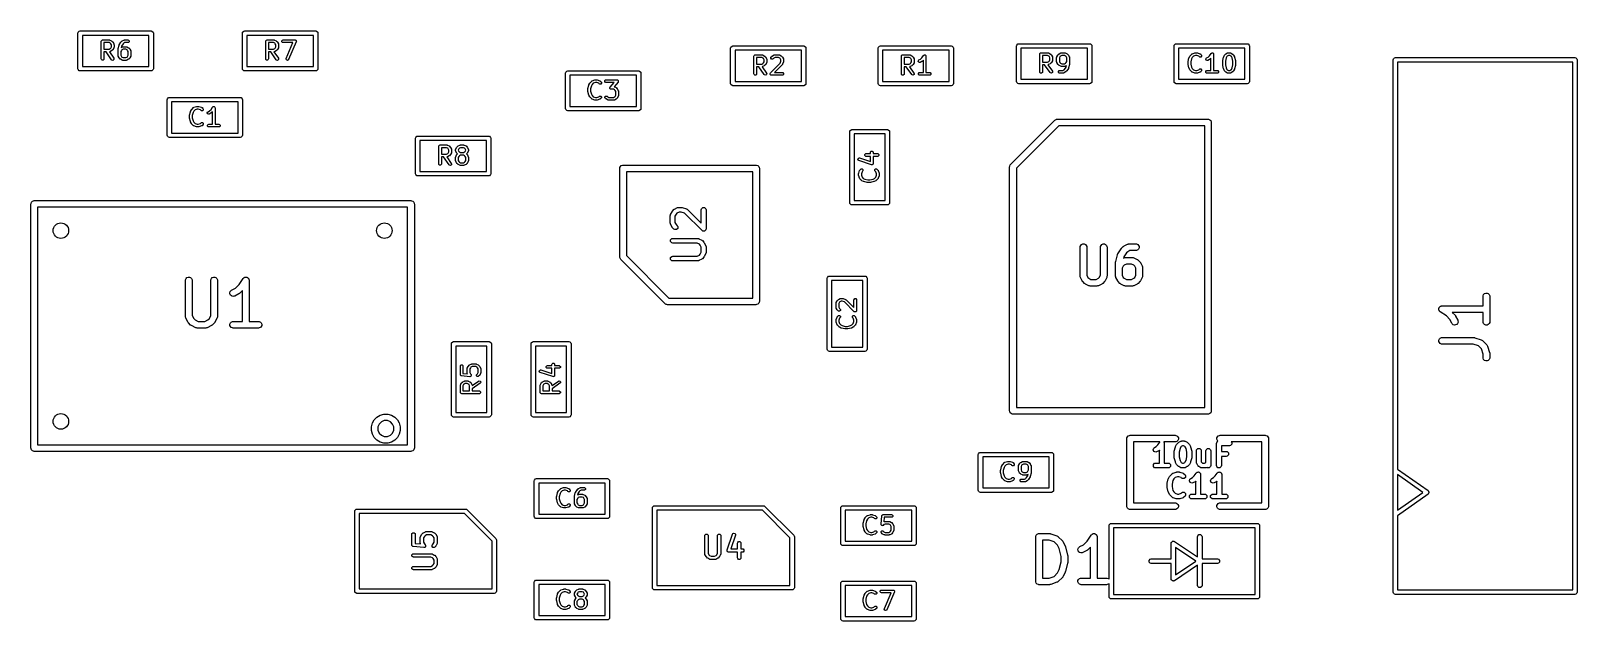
# Model space of a CAD drawing. Extents: x 5.62 to 6.99, y -4.12 to -3.59.
import ezdxf

# ---------------------------------------------------------------- set-up
doc = ezdxf.new("R2010")
doc.units = 0
doc.header["$MEASUREMENT"] = 0
doc.layers.add('BLACK', color=7, linetype='CONTINUOUS')

msp = doc.modelspace()

# ---------------------------------------------------------------- linework, layer by layer
at = {"layer": 'BLACK', "linetype": 'CONTINUOUS'}
for p, q in [((5.6605, -3.5937), (5.6607, -3.5929)), ((5.6605, -3.6252), (5.6605, -3.5937)), ((5.6607, -3.5929), (5.6617, -3.5919)), ((5.6617, -3.5919), (5.6625, -3.5917)), ((5.6625, -3.5917), (5.7255, -3.5917)), ((5.6645, -3.5957), (5.6645, -3.6232)), ((5.7235, -3.5957), (5.6645, -3.5957)), ((5.7235, -3.6232), (5.7235, -3.5957)), ((5.7255, -3.5917), (5.7262, -3.5919)), ((5.7262, -3.5919), (5.7273, -3.5929)), ((5.7273, -3.5929), (5.7275, -3.5937)), ((5.7275, -3.5937), (5.7275, -3.6252)), ((5.8067, -3.5937), (5.8068, -3.5929)), ((5.8067, -3.6252), (5.8067, -3.5937)), ((5.8068, -3.5929), (5.8079, -3.5919)), ((5.8079, -3.5919), (5.8087, -3.5917)), ((5.8087, -3.5917), (5.8717, -3.5917)), ((5.8106, -3.5957), (5.8106, -3.6232)), ((5.8697, -3.5957), (5.8106, -3.5957)), ((5.8697, -3.6232), (5.8697, -3.5957)), ((5.8717, -3.5917), (5.8724, -3.5919)), ((5.8724, -3.5919), (5.8735, -3.5929)), ((5.8735, -3.5929), (5.8736, -3.5937)), ((5.8736, -3.5937), (5.8736, -3.6252)), ((5.6812, -3.6009), (5.6813, -3.6004)), ((5.6812, -3.6166), (5.6812, -3.6009)), ((5.6813, -3.6004), (5.6819, -3.5998)), ((5.6819, -3.5998), (5.6824, -3.5997)), ((5.6824, -3.5997), (5.6884, -3.5997)), ((5.6881, -3.602), (5.6836, -3.602)), ((5.6836, -3.602), (5.6836, -3.6079)), ((5.6836, -3.6079), (5.6881, -3.6079)), ((5.6855, -3.6103), (5.6836, -3.6103)), ((5.6836, -3.6103), (5.6836, -3.6166)), ((5.6904, -3.6173), (5.6855, -3.6103)), ((5.6892, -3.6026), (5.6881, -3.602)), ((5.6881, -3.6079), (5.6892, -3.6074)), ((5.6884, -3.5997), (5.6885, -3.5997)), ((5.6884, -3.5997), (5.6884, -3.5997)), ((5.6885, -3.6103), (5.6884, -3.6103)), ((5.6884, -3.6103), (5.6884, -3.6103)), ((5.6884, -3.6103), (5.6923, -3.6159)), ((5.6885, -3.5997), (5.6886, -3.5997)), ((5.6886, -3.6102), (5.6885, -3.6103)), ((5.6886, -3.5997), (5.6888, -3.5998)), ((5.6888, -3.6102), (5.6886, -3.6102)), ((5.6888, -3.5998), (5.6888, -3.5998)), ((5.6888, -3.5998), (5.6889, -3.5998)), ((5.6889, -3.6102), (5.6888, -3.6102)), ((5.6888, -3.6102), (5.6888, -3.6102)), ((5.6889, -3.5998), (5.6904, -3.6006)), ((5.6904, -3.6094), (5.6889, -3.6102)), ((5.6897, -3.6031), (5.6892, -3.6026)), ((5.6892, -3.6074), (5.6897, -3.6069)), ((5.6902, -3.6041), (5.6897, -3.6031)), ((5.6897, -3.6069), (5.6902, -3.6058)), ((5.6902, -3.6058), (5.6902, -3.6041)), ((5.6904, -3.6006), (5.6905, -3.6007)), ((5.6905, -3.6093), (5.6904, -3.6094)), ((5.6905, -3.6007), (5.6907, -3.6008)), ((5.6907, -3.6092), (5.6905, -3.6093)), ((5.6907, -3.6008), (5.6915, -3.6015)), ((5.6915, -3.6084), (5.6907, -3.6092)), ((5.6915, -3.6015), (5.6916, -3.6017)), ((5.6916, -3.6083), (5.6915, -3.6084)), ((5.6916, -3.6017), (5.6917, -3.6018)), ((5.6917, -3.6081), (5.6916, -3.6083)), ((5.6917, -3.6018), (5.6924, -3.6033)), ((5.6924, -3.6066), (5.6917, -3.6081)), ((5.6924, -3.6033), (5.6924, -3.6034)), ((5.6924, -3.6034), (5.6925, -3.6034)), ((5.6925, -3.6066), (5.6924, -3.6066)), ((5.6924, -3.6066), (5.6924, -3.6066)), ((5.6925, -3.6034), (5.6925, -3.6036)), ((5.6925, -3.6036), (5.6925, -3.6038)), ((5.6925, -3.6038), (5.6925, -3.6038)), ((5.6925, -3.6038), (5.6926, -3.6039)), ((5.6926, -3.6061), (5.6925, -3.6062)), ((5.6925, -3.6062), (5.6925, -3.6062)), ((5.6925, -3.6062), (5.6925, -3.6064)), ((5.6925, -3.6064), (5.6925, -3.6066)), ((5.6926, -3.6039), (5.6926, -3.6061)), ((5.6962, -3.6073), (5.697, -3.6043)), ((5.6962, -3.6075), (5.6962, -3.6073)), ((5.6962, -3.6076), (5.6962, -3.6075)), ((5.6962, -3.6136), (5.6962, -3.6076)), ((5.697, -3.6043), (5.6971, -3.6041)), ((5.6971, -3.604), (5.6986, -3.6017)), ((5.6971, -3.6041), (5.6971, -3.604)), ((5.6986, -3.6017), (5.6987, -3.6016)), ((5.6991, -3.6091), (5.6986, -3.6101)), ((5.6986, -3.6101), (5.6986, -3.6133)), ((5.6987, -3.6016), (5.6988, -3.6015)), ((5.6988, -3.6015), (5.6995, -3.6008)), ((5.6992, -3.6051), (5.6989, -3.6063)), ((5.6989, -3.6063), (5.6998, -3.6058)), ((5.6996, -3.6086), (5.6991, -3.6091)), ((5.7005, -3.6031), (5.6992, -3.6051)), ((5.6995, -3.6008), (5.6997, -3.6007)), ((5.7006, -3.608), (5.6996, -3.6086)), ((5.6997, -3.6007), (5.6998, -3.6006)), ((5.6998, -3.6006), (5.7013, -3.5998)), ((5.6998, -3.6058), (5.6999, -3.6058)), ((5.6999, -3.6058), (5.7001, -3.6057)), ((5.6999, -3.6058), (5.6999, -3.6058)), ((5.7001, -3.6057), (5.7003, -3.6057)), ((5.7003, -3.6057), (5.7003, -3.6057)), ((5.7003, -3.6057), (5.7004, -3.6057)), ((5.7004, -3.6057), (5.7034, -3.6057)), ((5.7011, -3.6026), (5.7005, -3.6031)), ((5.7031, -3.608), (5.7006, -3.608)), ((5.7021, -3.602), (5.7011, -3.6026)), ((5.7013, -3.5998), (5.7014, -3.5998)), ((5.7014, -3.5998), (5.7016, -3.5997)), ((5.7014, -3.5998), (5.7014, -3.5998)), ((5.7016, -3.5997), (5.7018, -3.5997)), ((5.7018, -3.5997), (5.7018, -3.5997)), ((5.7018, -3.5997), (5.7019, -3.5997)), ((5.7019, -3.5997), (5.7049, -3.5997)), ((5.7049, -3.602), (5.7021, -3.602)), ((5.7042, -3.6086), (5.7031, -3.608)), ((5.7034, -3.6057), (5.7034, -3.6057)), ((5.7034, -3.6057), (5.7035, -3.6057)), ((5.7035, -3.6057), (5.7036, -3.6057)), ((5.7036, -3.6057), (5.7038, -3.6058)), ((5.7038, -3.6058), (5.7038, -3.6058)), ((5.7038, -3.6058), (5.7039, -3.6058)), ((5.7039, -3.6058), (5.7054, -3.6066)), ((5.7046, -3.6091), (5.7042, -3.6086)), ((5.7052, -3.6101), (5.7046, -3.6091)), ((5.7049, -3.5997), (5.7053, -3.5998)), ((5.7053, -3.602), (5.7049, -3.602)), ((5.7052, -3.6133), (5.7052, -3.6101)), ((5.7053, -3.5998), (5.706, -3.6004)), ((5.706, -3.6013), (5.7053, -3.602)), ((5.7054, -3.6066), (5.7055, -3.6067)), ((5.7055, -3.6067), (5.7057, -3.6068)), ((5.7057, -3.6068), (5.7065, -3.6075)), ((5.706, -3.6004), (5.706, -3.6013)), ((5.7065, -3.6075), (5.7066, -3.6077)), ((5.7066, -3.6077), (5.7067, -3.6078)), ((5.7067, -3.6078), (5.7074, -3.6093)), ((5.7074, -3.6093), (5.7074, -3.6094)), ((5.7074, -3.6094), (5.7075, -3.6094)), ((5.7075, -3.6094), (5.7075, -3.6096)), ((5.7075, -3.6096), (5.7075, -3.6098)), ((5.7075, -3.6098), (5.7075, -3.6098)), ((5.7075, -3.6098), (5.7076, -3.6099)), ((5.7076, -3.6099), (5.7076, -3.6136)), ((5.8274, -3.6004), (5.8281, -3.5998)), ((5.8274, -3.6009), (5.8274, -3.6004)), ((5.8274, -3.6166), (5.8274, -3.6009)), ((5.8281, -3.5998), (5.8285, -3.5997)), ((5.8285, -3.5997), (5.8345, -3.5997)), ((5.8343, -3.602), (5.8297, -3.602)), ((5.8297, -3.602), (5.8297, -3.6079)), ((5.8297, -3.6079), (5.8343, -3.6079)), ((5.8317, -3.6103), (5.8297, -3.6103)), ((5.8297, -3.6103), (5.8297, -3.6166)), ((5.8366, -3.6173), (5.8317, -3.6103)), ((5.8353, -3.6026), (5.8343, -3.602)), ((5.8343, -3.6079), (5.8353, -3.6074)), ((5.8345, -3.5997), (5.8346, -3.5997)), ((5.8346, -3.6103), (5.8345, -3.6103)), ((5.8345, -3.6103), (5.8385, -3.6159)), ((5.8346, -3.5997), (5.8346, -3.5997)), ((5.8346, -3.5997), (5.8348, -3.5997)), ((5.8348, -3.6102), (5.8346, -3.6103)), ((5.8346, -3.6103), (5.8346, -3.6103)), ((5.8348, -3.5997), (5.835, -3.5998)), ((5.835, -3.6102), (5.8348, -3.6102)), ((5.835, -3.5998), (5.835, -3.5998)), ((5.835, -3.5998), (5.8351, -3.5998)), ((5.8351, -3.6102), (5.835, -3.6102)), ((5.835, -3.6102), (5.835, -3.6102)), ((5.8351, -3.5998), (5.8366, -3.6006)), ((5.8366, -3.6094), (5.8351, -3.6102)), ((5.8358, -3.6031), (5.8353, -3.6026)), ((5.8353, -3.6074), (5.8358, -3.6069)), ((5.8364, -3.6041), (5.8358, -3.6031)), ((5.8358, -3.6069), (5.8364, -3.6058)), ((5.8364, -3.6058), (5.8364, -3.6041)), ((5.8366, -3.6006), (5.8367, -3.6007)), ((5.8367, -3.6093), (5.8366, -3.6094)), ((5.8367, -3.6007), (5.8369, -3.6008)), ((5.8369, -3.6092), (5.8367, -3.6093)), ((5.8369, -3.6008), (5.8376, -3.6015)), ((5.8376, -3.6084), (5.8369, -3.6092)), ((5.8376, -3.6015), (5.8377, -3.6017)), ((5.8377, -3.6083), (5.8376, -3.6084)), ((5.8377, -3.6017), (5.8378, -3.6018)), ((5.8378, -3.6081), (5.8377, -3.6083)), ((5.8378, -3.6018), (5.8386, -3.6033)), ((5.8386, -3.6066), (5.8378, -3.6081)), ((5.8386, -3.6033), (5.8386, -3.6034)), ((5.8386, -3.6034), (5.8386, -3.6034)), ((5.8386, -3.6034), (5.8387, -3.6036)), ((5.8387, -3.6064), (5.8386, -3.6066)), ((5.8386, -3.6066), (5.8386, -3.6066)), ((5.8386, -3.6066), (5.8386, -3.6066)), ((5.8387, -3.6036), (5.8387, -3.6038)), ((5.8387, -3.6038), (5.8387, -3.6038)), ((5.8387, -3.6038), (5.8387, -3.6039)), ((5.8387, -3.6039), (5.8387, -3.6061)), ((5.8387, -3.6061), (5.8387, -3.6062)), ((5.8387, -3.6062), (5.8387, -3.6062)), ((5.8387, -3.6062), (5.8387, -3.6064)), ((5.8417, -3.6004), (5.8423, -3.5998)), ((5.8417, -3.6013), (5.8417, -3.6004)), ((5.8423, -3.602), (5.8417, -3.6013)), ((5.8423, -3.5998), (5.8428, -3.5997)), ((5.8428, -3.602), (5.8423, -3.602)), ((5.8428, -3.5997), (5.8533, -3.5997)), ((5.8515, -3.602), (5.8428, -3.602)), ((5.8454, -3.6161), (5.8515, -3.602)), ((5.8544, -3.6013), (5.8476, -3.6171)), ((5.8533, -3.5997), (5.8533, -3.5997)), ((5.8533, -3.5997), (5.8533, -3.5997)), ((5.8533, -3.5997), (5.8537, -3.5998)), ((5.8533, -3.5997), (5.8533, -3.5997)), ((5.8537, -3.5998), (5.8539, -3.5999)), ((5.8539, -3.5999), (5.8541, -3.6)), ((5.8541, -3.6), (5.8542, -3.6003)), ((5.8542, -3.6003), (5.8544, -3.6004)), ((5.8544, -3.6004), (5.8544, -3.6007)), ((5.8544, -3.6007), (5.8545, -3.6009)), ((5.8545, -3.6009), (5.8544, -3.6013)), ((5.8544, -3.6013), (5.8544, -3.6013)), ((5.8544, -3.6013), (5.8544, -3.6013)), ((5.8544, -3.6013), (5.8544, -3.6013)), ((6.2403, -3.6069), (6.2405, -3.6062)), ((6.2403, -3.6384), (6.2403, -3.6069)), ((6.2405, -3.6062), (6.2415, -3.6051)), ((6.2415, -3.6051), (6.2423, -3.605)), ((6.2423, -3.605), (6.3053, -3.605)), ((6.2443, -3.6089), (6.2443, -3.6365)), ((6.3033, -3.6089), (6.2443, -3.6089)), ((6.3033, -3.6365), (6.3033, -3.6089)), ((6.3053, -3.605), (6.306, -3.6051)), ((6.306, -3.6051), (6.3071, -3.6062)), ((6.3071, -3.6062), (6.3072, -3.6069)), ((6.3072, -3.6069), (6.3072, -3.6384)), ((6.3713, -3.6069), (6.3715, -3.6062)), ((6.3713, -3.6384), (6.3713, -3.6069)), ((6.3715, -3.6062), (6.3725, -3.6051)), ((6.3725, -3.6051), (6.3733, -3.605)), ((6.3733, -3.605), (6.4363, -3.605)), ((6.3753, -3.6089), (6.3753, -3.6365)), ((6.4343, -3.6089), (6.3753, -3.6089)), ((6.4343, -3.6365), (6.4343, -3.6089)), ((6.4363, -3.605), (6.437, -3.6051)), ((6.437, -3.6051), (6.4381, -3.6062)), ((6.4381, -3.6062), (6.4382, -3.6069)), ((6.4382, -3.6069), (6.4382, -3.6384)), ((6.4943, -3.6051), (6.4944, -3.6044)), ((6.4943, -3.6366), (6.4943, -3.6051)), ((6.4944, -3.6044), (6.4955, -3.6033)), ((6.4955, -3.6033), (6.4962, -3.6031)), ((6.4962, -3.6031), (6.5592, -3.6031)), ((6.4982, -3.6071), (6.4982, -3.6346)), ((6.5572, -3.6071), (6.4982, -3.6071)), ((6.5149, -3.6123), (6.515, -3.6118)), ((6.5149, -3.628), (6.5149, -3.6123)), ((6.515, -3.6118), (6.5156, -3.6112)), ((6.5156, -3.6112), (6.5161, -3.6111)), ((6.5161, -3.6111), (6.5221, -3.6111)), ((6.5221, -3.6111), (6.5222, -3.6111)), ((6.5222, -3.6111), (6.5222, -3.6111)), ((6.5222, -3.6111), (6.5224, -3.6112)), ((6.5224, -3.6112), (6.5225, -3.6112)), ((6.5225, -3.6112), (6.5226, -3.6112)), ((6.5226, -3.6112), (6.5226, -3.6112)), ((6.5226, -3.6112), (6.5241, -3.612)), ((6.5241, -3.612), (6.5243, -3.6121)), ((6.5243, -3.6121), (6.5244, -3.6122)), ((6.5244, -3.6122), (6.5252, -3.6129)), ((6.531, -3.6129), (6.5318, -3.6122)), ((6.5318, -3.6122), (6.5319, -3.6121)), ((6.5319, -3.6121), (6.5321, -3.612)), ((6.5321, -3.612), (6.5336, -3.6112)), ((6.5336, -3.6112), (6.5336, -3.6112)), ((6.5336, -3.6112), (6.5336, -3.6112)), ((6.5336, -3.6112), (6.5338, -3.6112)), ((6.5338, -3.6112), (6.534, -3.6111)), ((6.534, -3.6111), (6.534, -3.6111)), ((6.534, -3.6111), (6.5341, -3.6111)), ((6.5341, -3.6111), (6.5371, -3.6111)), ((6.5371, -3.6111), (6.5372, -3.6111)), ((6.5371, -3.6111), (6.5371, -3.6111)), ((6.5372, -3.6111), (6.5374, -3.6112)), ((6.5374, -3.6112), (6.5375, -3.6112)), ((6.5375, -3.6112), (6.5376, -3.6112)), ((6.5376, -3.6112), (6.5376, -3.6112)), ((6.5376, -3.6112), (6.5391, -3.612)), ((6.5391, -3.612), (6.5393, -3.6121)), ((6.5393, -3.6121), (6.5394, -3.6122)), ((6.5394, -3.6122), (6.5402, -3.6129)), ((6.5572, -3.6346), (6.5572, -3.6071)), ((6.5592, -3.6031), (6.56, -3.6033)), ((6.56, -3.6033), (6.561, -3.6044)), ((6.561, -3.6044), (6.5612, -3.6051)), ((6.5612, -3.6051), (6.5612, -3.6366)), ((6.6343, -3.6051), (6.6344, -3.6044)), ((6.6343, -3.6366), (6.6343, -3.6051)), ((6.6344, -3.6044), (6.6355, -3.6033)), ((6.6355, -3.6033), (6.6362, -3.6031)), ((6.6362, -3.6031), (6.6992, -3.6031)), ((6.6382, -3.6071), (6.6382, -3.6346)), ((6.6972, -3.6071), (6.6382, -3.6071)), ((6.6485, -3.6137), (6.65, -3.6122)), ((6.65, -3.6122), (6.6501, -3.6122)), ((6.6501, -3.6121), (6.6502, -3.612)), ((6.6501, -3.6122), (6.6501, -3.6121)), ((6.6502, -3.612), (6.6504, -3.6119)), ((6.6504, -3.6119), (6.6504, -3.6119)), ((6.6504, -3.6119), (6.6505, -3.6119)), ((6.6505, -3.6119), (6.6527, -3.6112)), ((6.6527, -3.6112), (6.6529, -3.6111)), ((6.6529, -3.6111), (6.6531, -3.6111)), ((6.6531, -3.6111), (6.6546, -3.6111)), ((6.6546, -3.6111), (6.6548, -3.6111)), ((6.6548, -3.6111), (6.655, -3.6112)), ((6.655, -3.6112), (6.6572, -3.6119)), ((6.6572, -3.6119), (6.6573, -3.6119)), ((6.6573, -3.6119), (6.6573, -3.6119)), ((6.6573, -3.6119), (6.6575, -3.612)), ((6.6575, -3.612), (6.6576, -3.6121)), ((6.6576, -3.6121), (6.6576, -3.6122)), ((6.6576, -3.6122), (6.6577, -3.6122)), ((6.6577, -3.6122), (6.6584, -3.6129)), ((6.6657, -3.6138), (6.6671, -3.6116)), ((6.6671, -3.6116), (6.6674, -3.6113)), ((6.6674, -3.6113), (6.6676, -3.6113)), ((6.6676, -3.6113), (6.6676, -3.6112)), ((6.6676, -3.6112), (6.668, -3.6112)), ((6.668, -3.6112), (6.6683, -3.6111)), ((6.6683, -3.6111), (6.6684, -3.6112)), ((6.6684, -3.6112), (6.6685, -3.6112)), ((6.6685, -3.6112), (6.6688, -3.6114)), ((6.6688, -3.6114), (6.6691, -3.6116)), ((6.6691, -3.6116), (6.6691, -3.6117)), ((6.6691, -3.6117), (6.6692, -3.6118)), ((6.6692, -3.6118), (6.6693, -3.6123)), ((6.6693, -3.6123), (6.6693, -3.6268)), ((6.6793, -3.6129), (6.68, -3.6122)), ((6.68, -3.6122), (6.6802, -3.6121)), ((6.6802, -3.6121), (6.6803, -3.612)), ((6.6803, -3.612), (6.6818, -3.6112)), ((6.6818, -3.6112), (6.6819, -3.6112)), ((6.6819, -3.6112), (6.6819, -3.6112)), ((6.6819, -3.6112), (6.6821, -3.6112)), ((6.6821, -3.6112), (6.6823, -3.6111)), ((6.6823, -3.6111), (6.6823, -3.6111)), ((6.6823, -3.6111), (6.6823, -3.6111)), ((6.6823, -3.6111), (6.6838, -3.6111)), ((6.6838, -3.6111), (6.6839, -3.6111)), ((6.6839, -3.6111), (6.6839, -3.6111)), ((6.6839, -3.6111), (6.6841, -3.6112)), ((6.6841, -3.6112), (6.6843, -3.6112)), ((6.6843, -3.6112), (6.6843, -3.6112)), ((6.6843, -3.6112), (6.6844, -3.6112)), ((6.6844, -3.6112), (6.6859, -3.612)), ((6.6859, -3.612), (6.686, -3.6121)), ((6.686, -3.6121), (6.6862, -3.6122)), ((6.6862, -3.6122), (6.6869, -3.6129)), ((6.6972, -3.6346), (6.6972, -3.6071)), ((6.6992, -3.6031), (6.7, -3.6033)), ((6.7, -3.6033), (6.701, -3.6044)), ((6.701, -3.6044), (6.7012, -3.6051)), ((6.7012, -3.6051), (6.7012, -3.6366)), ((5.6607, -3.626), (5.6605, -3.6252)), ((5.6617, -3.627), (5.6607, -3.626)), ((5.6645, -3.6232), (5.7235, -3.6232)), ((5.6813, -3.6171), (5.6812, -3.6166)), ((5.6819, -3.6177), (5.6813, -3.6171)), ((5.6828, -3.6177), (5.6819, -3.6177)), ((5.6835, -3.6171), (5.6828, -3.6177)), ((5.6836, -3.6166), (5.6835, -3.6171)), ((5.6907, -3.6176), (5.6904, -3.6173)), ((5.6916, -3.6178), (5.6907, -3.6176)), ((5.6924, -3.6172), (5.6916, -3.6178)), ((5.6923, -3.6159), (5.6925, -3.6164)), ((5.6925, -3.6164), (5.6924, -3.6172)), ((5.6962, -3.6137), (5.6962, -3.6136)), ((5.6962, -3.6139), (5.6962, -3.6137)), ((5.6962, -3.6137), (5.6962, -3.6137)), ((5.6963, -3.6141), (5.6962, -3.6139)), ((5.6971, -3.6156), (5.6963, -3.6141)), ((5.6963, -3.6141), (5.6963, -3.6141)), ((5.6963, -3.6141), (5.6963, -3.6141)), ((5.6972, -3.6158), (5.6971, -3.6156)), ((5.6973, -3.6159), (5.6972, -3.6158)), ((5.698, -3.6167), (5.6973, -3.6159)), ((5.6982, -3.6168), (5.698, -3.6167)), ((5.6983, -3.6169), (5.6982, -3.6168)), ((5.6998, -3.6177), (5.6983, -3.6169)), ((5.6986, -3.6133), (5.6991, -3.6144)), ((5.6991, -3.6144), (5.6996, -3.6149)), ((5.6996, -3.6149), (5.7006, -3.6154)), ((5.6999, -3.6177), (5.6998, -3.6177)), ((5.7001, -3.6177), (5.6999, -3.6177)), ((5.6999, -3.6177), (5.6999, -3.6177)), ((5.7003, -3.6178), (5.7001, -3.6177)), ((5.7004, -3.6178), (5.7003, -3.6178)), ((5.7003, -3.6178), (5.7003, -3.6178)), ((5.7034, -3.6178), (5.7004, -3.6178)), ((5.7006, -3.6154), (5.7031, -3.6154)), ((5.7031, -3.6154), (5.7042, -3.6149)), ((5.7035, -3.6178), (5.7034, -3.6178)), ((5.7034, -3.6178), (5.7034, -3.6178)), ((5.7036, -3.6177), (5.7035, -3.6178)), ((5.7038, -3.6177), (5.7036, -3.6177)), ((5.7039, -3.6177), (5.7038, -3.6177)), ((5.7038, -3.6177), (5.7038, -3.6177)), ((5.7054, -3.6169), (5.7039, -3.6177)), ((5.7042, -3.6149), (5.7046, -3.6144)), ((5.7046, -3.6144), (5.7052, -3.6133)), ((5.7055, -3.6168), (5.7054, -3.6169)), ((5.7057, -3.6167), (5.7055, -3.6168)), ((5.7065, -3.6159), (5.7057, -3.6167)), ((5.7066, -3.6158), (5.7065, -3.6159)), ((5.7067, -3.6156), (5.7066, -3.6158)), ((5.7074, -3.6141), (5.7067, -3.6156)), ((5.7075, -3.6141), (5.7074, -3.6141)), ((5.7074, -3.6141), (5.7074, -3.6141)), ((5.7076, -3.6136), (5.7075, -3.6137)), ((5.7075, -3.6137), (5.7075, -3.6137)), ((5.7075, -3.6137), (5.7075, -3.6139)), ((5.7075, -3.6139), (5.7075, -3.6141)), ((5.7273, -3.626), (5.7262, -3.627)), ((5.7275, -3.6252), (5.7273, -3.626)), ((5.8068, -3.626), (5.8067, -3.6252)), ((5.8079, -3.627), (5.8068, -3.626)), ((5.8106, -3.6232), (5.8697, -3.6232)), ((5.8274, -3.6171), (5.8274, -3.6166)), ((5.8281, -3.6177), (5.8274, -3.6171)), ((5.829, -3.6177), (5.8281, -3.6177)), ((5.8296, -3.6171), (5.829, -3.6177)), ((5.8297, -3.6166), (5.8296, -3.6171)), ((5.8369, -3.6176), (5.8366, -3.6173)), ((5.8378, -3.6178), (5.8369, -3.6176)), ((5.8385, -3.6172), (5.8378, -3.6178)), ((5.8385, -3.6159), (5.8387, -3.6164)), ((5.8387, -3.6164), (5.8385, -3.6172)), ((5.8454, -3.6166), (5.8454, -3.6161)), ((5.8457, -3.6174), (5.8454, -3.6166)), ((5.8465, -3.6178), (5.8457, -3.6174)), ((5.8474, -3.6175), (5.8465, -3.6178)), ((5.8476, -3.6171), (5.8474, -3.6175)), ((5.8735, -3.626), (5.8724, -3.627)), ((5.8736, -3.6252), (5.8735, -3.626)), ((6.261, -3.6141), (6.2611, -3.6136)), ((6.261, -3.6298), (6.261, -3.6141)), ((6.2611, -3.6136), (6.2617, -3.613)), ((6.2617, -3.613), (6.2622, -3.6129)), ((6.2622, -3.6129), (6.2682, -3.6129)), ((6.2679, -3.6153), (6.2633, -3.6153)), ((6.2633, -3.6153), (6.2633, -3.6212)), ((6.2633, -3.6212), (6.2679, -3.6212)), ((6.2653, -3.6235), (6.2633, -3.6235)), ((6.2633, -3.6235), (6.2633, -3.6298)), ((6.2702, -3.6305), (6.2653, -3.6235)), ((6.269, -3.6158), (6.2679, -3.6153)), ((6.2679, -3.6212), (6.269, -3.6206)), ((6.2682, -3.6129), (6.2682, -3.6129)), ((6.2682, -3.6129), (6.2684, -3.613)), ((6.2682, -3.6129), (6.2682, -3.6129)), ((6.2684, -3.6235), (6.2682, -3.6235)), ((6.2682, -3.6235), (6.2682, -3.6235)), ((6.2682, -3.6235), (6.2682, -3.6235)), ((6.2682, -3.6235), (6.2721, -3.6292)), ((6.2684, -3.613), (6.2686, -3.613)), ((6.2686, -3.6234), (6.2684, -3.6235)), ((6.2686, -3.613), (6.2686, -3.613)), ((6.2686, -3.613), (6.2687, -3.613)), ((6.2687, -3.6234), (6.2686, -3.6234)), ((6.2686, -3.6234), (6.2686, -3.6234)), ((6.2687, -3.613), (6.2702, -3.6138)), ((6.2702, -3.6226), (6.2687, -3.6234)), ((6.2694, -3.6163), (6.269, -3.6158)), ((6.269, -3.6206), (6.2694, -3.6201)), ((6.27, -3.6174), (6.2694, -3.6163)), ((6.2694, -3.6201), (6.27, -3.6191)), ((6.27, -3.6191), (6.27, -3.6174)), ((6.2702, -3.6138), (6.2703, -3.6139)), ((6.2703, -3.6225), (6.2702, -3.6226)), ((6.2703, -3.6139), (6.2705, -3.614)), ((6.2705, -3.6224), (6.2703, -3.6225)), ((6.2705, -3.614), (6.2712, -3.6148)), ((6.2712, -3.6217), (6.2705, -3.6224)), ((6.2712, -3.6148), (6.2713, -3.6149)), ((6.2713, -3.6215), (6.2712, -3.6217)), ((6.2713, -3.6149), (6.2715, -3.6151)), ((6.2715, -3.6214), (6.2713, -3.6215)), ((6.2715, -3.6151), (6.2722, -3.6166)), ((6.2722, -3.6199), (6.2715, -3.6214)), ((6.2722, -3.6166), (6.2722, -3.6166)), ((6.2722, -3.6166), (6.2722, -3.6166)), ((6.2722, -3.6166), (6.2723, -3.6168)), ((6.2723, -3.6196), (6.2722, -3.6198)), ((6.2722, -3.6198), (6.2722, -3.6198)), ((6.2722, -3.6198), (6.2722, -3.6199)), ((6.2723, -3.6168), (6.2723, -3.617)), ((6.2723, -3.617), (6.2723, -3.617)), ((6.2723, -3.617), (6.2723, -3.6171)), ((6.2723, -3.6171), (6.2723, -3.6193)), ((6.2723, -3.6193), (6.2723, -3.6194)), ((6.2723, -3.6194), (6.2723, -3.6194)), ((6.2723, -3.6194), (6.2723, -3.6196)), ((6.2756, -3.629), (6.2844, -3.6202)), ((6.2761, -3.6151), (6.2763, -3.6148)), ((6.2761, -3.616), (6.2761, -3.6151)), ((6.2767, -3.6167), (6.2761, -3.616)), ((6.2763, -3.6148), (6.2771, -3.614)), ((6.2776, -3.6167), (6.2767, -3.6167)), ((6.2771, -3.614), (6.2772, -3.6139)), ((6.2772, -3.6139), (6.2774, -3.6138)), ((6.2774, -3.6138), (6.2789, -3.613)), ((6.278, -3.6164), (6.2776, -3.6167)), ((6.2786, -3.6158), (6.278, -3.6164)), ((6.2797, -3.6153), (6.2786, -3.6158)), ((6.2789, -3.613), (6.2789, -3.613)), ((6.2789, -3.613), (6.279, -3.613)), ((6.279, -3.613), (6.2791, -3.613)), ((6.2791, -3.613), (6.2793, -3.6129)), ((6.2793, -3.6129), (6.2793, -3.6129)), ((6.2793, -3.6129), (6.2794, -3.6129)), ((6.2862, -3.6217), (6.2793, -3.6287)), ((6.2794, -3.6129), (6.2832, -3.6129)), ((6.2829, -3.6153), (6.2797, -3.6153)), ((6.284, -3.6158), (6.2829, -3.6153)), ((6.2832, -3.6129), (6.2832, -3.6129)), ((6.2832, -3.6129), (6.2834, -3.613)), ((6.2832, -3.6129), (6.2832, -3.6129)), ((6.2834, -3.613), (6.2836, -3.613)), ((6.2836, -3.613), (6.2836, -3.613)), ((6.2836, -3.613), (6.2837, -3.613)), ((6.2837, -3.613), (6.2852, -3.6138)), ((6.2844, -3.6163), (6.284, -3.6158)), ((6.285, -3.6174), (6.2844, -3.6163)), ((6.2844, -3.6202), (6.285, -3.6184)), ((6.285, -3.6184), (6.285, -3.6174)), ((6.2852, -3.6138), (6.2853, -3.6139)), ((6.2853, -3.6139), (6.2855, -3.614)), ((6.2855, -3.614), (6.2862, -3.6148)), ((6.2862, -3.6148), (6.2863, -3.6149)), ((6.2863, -3.6216), (6.2862, -3.6217)), ((6.2863, -3.6149), (6.2865, -3.6151)), ((6.2864, -3.6214), (6.2863, -3.6216)), ((6.2863, -3.6216), (6.2863, -3.6216)), ((6.2865, -3.6213), (6.2864, -3.6214)), ((6.2865, -3.6151), (6.2872, -3.6166)), ((6.2873, -3.619), (6.2865, -3.6212)), ((6.2865, -3.6212), (6.2865, -3.6213)), ((6.2865, -3.6213), (6.2865, -3.6213)), ((6.2872, -3.6166), (6.2872, -3.6166)), ((6.2872, -3.6166), (6.2872, -3.6166)), ((6.2872, -3.6166), (6.2873, -3.6168)), ((6.2873, -3.6168), (6.2873, -3.617)), ((6.2873, -3.617), (6.2873, -3.617)), ((6.2873, -3.617), (6.2873, -3.6171)), ((6.2873, -3.6171), (6.2873, -3.6186)), ((6.2873, -3.6186), (6.2873, -3.6188)), ((6.2873, -3.6188), (6.2873, -3.619)), ((6.392, -3.6141), (6.3921, -3.6136)), ((6.392, -3.6298), (6.392, -3.6141)), ((6.3921, -3.6136), (6.3927, -3.613)), ((6.3927, -3.613), (6.3932, -3.6129)), ((6.3932, -3.6129), (6.3992, -3.6129)), ((6.3989, -3.6153), (6.3943, -3.6153)), ((6.3943, -3.6153), (6.3943, -3.6212)), ((6.3943, -3.6212), (6.3989, -3.6212)), ((6.3963, -3.6235), (6.3943, -3.6235)), ((6.3943, -3.6235), (6.3943, -3.6298)), ((6.4012, -3.6305), (6.3963, -3.6235)), ((6.4, -3.6158), (6.3989, -3.6153)), ((6.3989, -3.6212), (6.4, -3.6206)), ((6.3992, -3.6129), (6.3992, -3.6129)), ((6.3992, -3.6129), (6.3994, -3.613)), ((6.3992, -3.6129), (6.3992, -3.6129)), ((6.3994, -3.6235), (6.3992, -3.6235)), ((6.3992, -3.6235), (6.3992, -3.6235)), ((6.3992, -3.6235), (6.3992, -3.6235)), ((6.3992, -3.6235), (6.4031, -3.6292)), ((6.3994, -3.613), (6.3996, -3.613)), ((6.3996, -3.6234), (6.3994, -3.6235)), ((6.3996, -3.613), (6.3996, -3.613)), ((6.3996, -3.613), (6.3997, -3.613)), ((6.3997, -3.6234), (6.3996, -3.6234)), ((6.3996, -3.6234), (6.3996, -3.6234)), ((6.3997, -3.613), (6.4012, -3.6138)), ((6.4012, -3.6226), (6.3997, -3.6234)), ((6.4004, -3.6163), (6.4, -3.6158)), ((6.4, -3.6206), (6.4004, -3.6201)), ((6.401, -3.6174), (6.4004, -3.6163)), ((6.4004, -3.6201), (6.401, -3.6191)), ((6.401, -3.6191), (6.401, -3.6174)), ((6.4012, -3.6138), (6.4013, -3.6139)), ((6.4013, -3.6225), (6.4012, -3.6226)), ((6.4013, -3.6139), (6.4015, -3.614)), ((6.4015, -3.6224), (6.4013, -3.6225)), ((6.4015, -3.614), (6.4022, -3.6148)), ((6.4022, -3.6217), (6.4015, -3.6224)), ((6.4022, -3.6148), (6.4023, -3.6149)), ((6.4023, -3.6215), (6.4022, -3.6217)), ((6.4023, -3.6149), (6.4025, -3.6151)), ((6.4025, -3.6214), (6.4023, -3.6215)), ((6.4025, -3.6151), (6.4032, -3.6166)), ((6.4032, -3.6199), (6.4025, -3.6214)), ((6.4032, -3.6166), (6.4032, -3.6166)), ((6.4032, -3.6166), (6.4032, -3.6166)), ((6.4032, -3.6166), (6.4033, -3.6168)), ((6.4033, -3.6196), (6.4032, -3.6198)), ((6.4032, -3.6198), (6.4032, -3.6198)), ((6.4032, -3.6198), (6.4032, -3.6199)), ((6.4033, -3.6168), (6.4033, -3.617)), ((6.4033, -3.617), (6.4033, -3.617)), ((6.4033, -3.617), (6.4033, -3.6171)), ((6.4033, -3.6171), (6.4033, -3.6193)), ((6.4033, -3.6193), (6.4033, -3.6194)), ((6.4033, -3.6194), (6.4033, -3.6194)), ((6.4033, -3.6194), (6.4033, -3.6196)), ((6.407, -3.6187), (6.4073, -3.6178)), ((6.4074, -3.6195), (6.407, -3.6187)), ((6.4073, -3.6178), (6.4076, -3.6175)), ((6.4082, -3.6198), (6.4074, -3.6195)), ((6.4076, -3.6175), (6.409, -3.6169)), ((6.4087, -3.6196), (6.4082, -3.6198)), ((6.4102, -3.6189), (6.4087, -3.6196)), ((6.409, -3.6169), (6.4102, -3.6156)), ((6.4102, -3.6156), (6.4117, -3.6134)), ((6.4103, -3.6188), (6.4102, -3.6189)), ((6.4105, -3.6187), (6.4103, -3.6188)), ((6.4115, -3.6177), (6.4105, -3.6187)), ((6.4115, -3.6287), (6.4115, -3.6177)), ((6.4117, -3.6134), (6.412, -3.6131)), ((6.412, -3.6131), (6.4121, -3.6131)), ((6.4121, -3.6131), (6.4122, -3.613)), ((6.4122, -3.613), (6.4125, -3.613)), ((6.4125, -3.613), (6.4129, -3.6129)), ((6.4129, -3.6129), (6.413, -3.613)), ((6.413, -3.613), (6.4131, -3.613)), ((6.4131, -3.613), (6.4134, -3.6132)), ((6.4134, -3.6132), (6.4136, -3.6134)), ((6.4136, -3.6134), (6.4137, -3.6136)), ((6.4137, -3.6136), (6.4137, -3.6136)), ((6.4137, -3.6136), (6.4138, -3.6141)), ((6.4138, -3.6141), (6.4138, -3.6287)), ((6.5218, -3.6135), (6.5173, -3.6135)), ((6.5173, -3.6135), (6.5173, -3.6193)), ((6.5173, -3.6193), (6.5218, -3.6193)), ((6.5192, -3.6217), (6.5173, -3.6217)), ((6.5173, -3.6217), (6.5173, -3.628)), ((6.5241, -3.6287), (6.5192, -3.6217)), ((6.5229, -3.614), (6.5218, -3.6135)), ((6.5218, -3.6193), (6.5229, -3.6188)), ((6.5222, -3.6217), (6.5221, -3.6217)), ((6.5221, -3.6217), (6.5261, -3.6274)), ((6.5224, -3.6217), (6.5222, -3.6217)), ((6.5222, -3.6217), (6.5222, -3.6217)), ((6.5225, -3.6216), (6.5224, -3.6217)), ((6.5226, -3.6216), (6.5225, -3.6216)), ((6.5241, -3.6208), (6.5226, -3.6216)), ((6.5226, -3.6216), (6.5226, -3.6216)), ((6.5234, -3.6145), (6.5229, -3.614)), ((6.5229, -3.6188), (6.5234, -3.6183)), ((6.5239, -3.6156), (6.5234, -3.6145)), ((6.5234, -3.6183), (6.5239, -3.6173)), ((6.5239, -3.6173), (6.5239, -3.6156)), ((6.5243, -3.6207), (6.5241, -3.6208)), ((6.5244, -3.6206), (6.5243, -3.6207)), ((6.5252, -3.6199), (6.5244, -3.6206)), ((6.5252, -3.6129), (6.5253, -3.6131)), ((6.5253, -3.6197), (6.5252, -3.6199)), ((6.5253, -3.6131), (6.5254, -3.6133)), ((6.5254, -3.6196), (6.5253, -3.6197)), ((6.5254, -3.6133), (6.5261, -3.6148)), ((6.5261, -3.6181), (6.5254, -3.6196)), ((6.5261, -3.6148), (6.5262, -3.6148)), ((6.5262, -3.618), (6.5261, -3.6181)), ((6.5262, -3.6148), (6.5262, -3.6148)), ((6.5262, -3.6148), (6.5262, -3.615)), ((6.5262, -3.615), (6.5263, -3.6152)), ((6.5263, -3.6176), (6.5262, -3.6178)), ((6.5262, -3.6178), (6.5262, -3.618)), ((6.5262, -3.618), (6.5262, -3.618)), ((6.5263, -3.6152), (6.5263, -3.6152)), ((6.5263, -3.6152), (6.5263, -3.6153)), ((6.5263, -3.6153), (6.5263, -3.6175)), ((6.5263, -3.6175), (6.5263, -3.6176)), ((6.5263, -3.6176), (6.5263, -3.6176)), ((6.5299, -3.6152), (6.53, -3.615)), ((6.5299, -3.6153), (6.5299, -3.6152)), ((6.5299, -3.6152), (6.5299, -3.6152)), ((6.5299, -3.619), (6.5299, -3.6153)), ((6.5299, -3.6191), (6.5299, -3.619)), ((6.53, -3.6193), (6.5299, -3.6191)), ((6.5299, -3.6191), (6.5299, -3.6191)), ((6.53, -3.6148), (6.5308, -3.6133)), ((6.53, -3.615), (6.53, -3.6148)), ((6.53, -3.6148), (6.53, -3.6148)), ((6.53, -3.6148), (6.53, -3.6148)), ((6.53, -3.6195), (6.53, -3.6193)), ((6.53, -3.6196), (6.53, -3.6195)), ((6.53, -3.6195), (6.53, -3.6195)), ((6.5308, -3.6211), (6.53, -3.6196)), ((6.5308, -3.6133), (6.5309, -3.6131)), ((6.5309, -3.6212), (6.5308, -3.6211)), ((6.5309, -3.6131), (6.531, -3.6129)), ((6.531, -3.6214), (6.5309, -3.6212)), ((6.5318, -3.6221), (6.531, -3.6214)), ((6.5319, -3.6222), (6.5318, -3.6221)), ((6.5321, -3.6223), (6.5319, -3.6222)), ((6.5336, -3.6231), (6.5321, -3.6223)), ((6.5328, -3.6145), (6.5323, -3.6156)), ((6.5323, -3.6156), (6.5323, -3.6188)), ((6.5323, -3.6188), (6.5328, -3.6198)), ((6.5333, -3.614), (6.5328, -3.6145)), ((6.5328, -3.6198), (6.5333, -3.6203)), ((6.5344, -3.6135), (6.5333, -3.614)), ((6.5333, -3.6203), (6.5344, -3.6208)), ((6.5338, -3.6232), (6.5336, -3.6231)), ((6.5336, -3.6231), (6.5336, -3.6231)), ((6.5336, -3.6231), (6.5336, -3.6231)), ((6.534, -3.6232), (6.5338, -3.6232)), ((6.5341, -3.6232), (6.534, -3.6232)), ((6.534, -3.6232), (6.534, -3.6232)), ((6.5371, -3.6232), (6.5341, -3.6232)), ((6.5368, -3.6135), (6.5344, -3.6135)), ((6.5344, -3.6208), (6.5368, -3.6208)), ((6.5364, -3.6263), (6.5369, -3.6258)), ((6.5379, -3.614), (6.5368, -3.6135)), ((6.5368, -3.6208), (6.5379, -3.6203)), ((6.5369, -3.6258), (6.5382, -3.6238)), ((6.5372, -3.6232), (6.5371, -3.6232)), ((6.5371, -3.6232), (6.5371, -3.6232)), ((6.5374, -3.6232), (6.5372, -3.6232)), ((6.5375, -3.6231), (6.5374, -3.6232)), ((6.5376, -3.6231), (6.5375, -3.6231)), ((6.5385, -3.6226), (6.5376, -3.6231)), ((6.5376, -3.6231), (6.5376, -3.6231)), ((6.5384, -3.6145), (6.5379, -3.614)), ((6.5379, -3.6203), (6.5384, -3.6198)), ((6.5382, -3.6238), (6.5385, -3.6226)), ((6.5389, -3.6156), (6.5384, -3.6145)), ((6.5384, -3.6198), (6.5389, -3.6188)), ((6.5403, -3.6249), (6.5388, -3.6272)), ((6.5389, -3.6188), (6.5389, -3.6156)), ((6.5402, -3.6129), (6.5403, -3.6131)), ((6.5403, -3.6131), (6.5404, -3.6133)), ((6.5404, -3.6247), (6.5403, -3.6249)), ((6.5404, -3.6133), (6.5411, -3.6148)), ((6.5405, -3.6246), (6.5404, -3.6247)), ((6.5412, -3.6216), (6.5405, -3.6246)), ((6.5411, -3.6148), (6.5412, -3.6148)), ((6.5412, -3.6148), (6.5412, -3.6148)), ((6.5412, -3.6148), (6.5412, -3.615)), ((6.5412, -3.615), (6.5413, -3.6152)), ((6.5413, -3.6213), (6.5412, -3.6214)), ((6.5412, -3.6214), (6.5412, -3.6216)), ((6.5413, -3.6152), (6.5413, -3.6152)), ((6.5413, -3.6152), (6.5413, -3.6153)), ((6.5413, -3.6153), (6.5413, -3.6213)), ((6.6467, -3.6187), (6.6474, -3.6157)), ((6.6467, -3.6189), (6.6467, -3.6187)), ((6.6467, -3.619), (6.6467, -3.6189)), ((6.6467, -3.6213), (6.6467, -3.619)), ((6.6467, -3.6214), (6.6467, -3.6213)), ((6.6467, -3.6216), (6.6467, -3.6214)), ((6.6474, -3.6246), (6.6467, -3.6216)), ((6.6474, -3.6157), (6.6475, -3.6156)), ((6.6475, -3.6247), (6.6474, -3.6246)), ((6.6475, -3.6155), (6.6483, -3.614)), ((6.6475, -3.6156), (6.6475, -3.6155)), ((6.6475, -3.6248), (6.6475, -3.6247)), ((6.6483, -3.6263), (6.6475, -3.6248)), ((6.6483, -3.614), (6.6484, -3.6139)), ((6.6484, -3.6139), (6.6485, -3.6137)), ((6.6497, -3.6164), (6.649, -3.6192)), ((6.649, -3.6192), (6.649, -3.6211)), ((6.649, -3.6211), (6.6497, -3.6239)), ((6.6503, -3.6152), (6.6497, -3.6164)), ((6.6497, -3.6239), (6.6503, -3.6251)), ((6.6515, -3.6141), (6.6503, -3.6152)), ((6.6503, -3.6251), (6.6515, -3.6262)), ((6.6533, -3.6135), (6.6515, -3.6141)), ((6.6544, -3.6135), (6.6533, -3.6135)), ((6.6562, -3.6141), (6.6544, -3.6135)), ((6.6568, -3.6146), (6.6562, -3.6141)), ((6.6562, -3.6262), (6.6568, -3.6257)), ((6.6571, -3.6149), (6.6568, -3.6146)), ((6.6568, -3.6257), (6.6571, -3.6254)), ((6.658, -3.6149), (6.6571, -3.6149)), ((6.6571, -3.6254), (6.658, -3.6254)), ((6.6587, -3.6142), (6.658, -3.6149)), ((6.658, -3.6254), (6.6587, -3.6261)), ((6.6584, -3.6129), (6.6587, -3.6133)), ((6.6587, -3.6133), (6.6587, -3.6142)), ((6.6624, -3.6169), (6.6627, -3.616)), ((6.6628, -3.6177), (6.6624, -3.6169)), ((6.6627, -3.616), (6.6631, -3.6157)), ((6.6637, -3.618), (6.6628, -3.6177)), ((6.6631, -3.6157), (6.6644, -3.6151)), ((6.6641, -3.6178), (6.6637, -3.618)), ((6.6656, -3.6171), (6.6641, -3.6178)), ((6.6644, -3.6151), (6.6657, -3.6138)), ((6.6658, -3.617), (6.6656, -3.6171)), ((6.6659, -3.6169), (6.6658, -3.617)), ((6.6669, -3.6159), (6.6659, -3.6169)), ((6.6669, -3.6268), (6.6669, -3.6159)), ((6.6774, -3.618), (6.6782, -3.615)), ((6.6774, -3.6181), (6.6774, -3.618)), ((6.6774, -3.6183), (6.6774, -3.6181)), ((6.6774, -3.622), (6.6774, -3.6183)), ((6.6774, -3.6222), (6.6774, -3.622)), ((6.6774, -3.6223), (6.6774, -3.6222)), ((6.6782, -3.6253), (6.6774, -3.6223)), ((6.6782, -3.6149), (6.6783, -3.6148)), ((6.6782, -3.615), (6.6782, -3.6149)), ((6.6782, -3.6254), (6.6782, -3.6253)), ((6.6783, -3.6256), (6.6782, -3.6254)), ((6.6783, -3.6148), (6.679, -3.6133)), ((6.679, -3.6271), (6.6783, -3.6256)), ((6.679, -3.6133), (6.6791, -3.6131)), ((6.6791, -3.6131), (6.6793, -3.6129)), ((6.6805, -3.6157), (6.6798, -3.6184)), ((6.6798, -3.6184), (6.6798, -3.6219)), ((6.6798, -3.6219), (6.6805, -3.6246)), ((6.6811, -3.6145), (6.6805, -3.6157)), ((6.6805, -3.6246), (6.6811, -3.6258)), ((6.6815, -3.614), (6.6811, -3.6145)), ((6.6811, -3.6258), (6.6815, -3.6263)), ((6.6826, -3.6135), (6.6815, -3.614)), ((6.6836, -3.6135), (6.6826, -3.6135)), ((6.6846, -3.614), (6.6836, -3.6135)), ((6.6851, -3.6145), (6.6846, -3.614)), ((6.6846, -3.6263), (6.6851, -3.6258)), ((6.6857, -3.6157), (6.6851, -3.6145)), ((6.6851, -3.6258), (6.6857, -3.6246)), ((6.6864, -3.6184), (6.6857, -3.6157)), ((6.6857, -3.6246), (6.6864, -3.6219)), ((6.6864, -3.6219), (6.6864, -3.6184)), ((6.6869, -3.6129), (6.687, -3.6131)), ((6.687, -3.6131), (6.6871, -3.6133)), ((6.6871, -3.6133), (6.6879, -3.6148)), ((6.6879, -3.6256), (6.6871, -3.6271)), ((6.6879, -3.6148), (6.6879, -3.6149)), ((6.6879, -3.6149), (6.688, -3.615)), ((6.688, -3.6253), (6.6879, -3.6254)), ((6.6879, -3.6254), (6.6879, -3.6256)), ((6.688, -3.615), (6.6887, -3.618)), ((6.6887, -3.6223), (6.688, -3.6253)), ((6.6887, -3.618), (6.6887, -3.6181)), ((6.6887, -3.6181), (6.6888, -3.6183)), ((6.6888, -3.622), (6.6887, -3.6222)), ((6.6887, -3.6222), (6.6887, -3.6223)), ((6.6888, -3.6183), (6.6888, -3.622)), ((6.8288, -3.6173), (6.829, -3.6166)), ((6.8288, -4.0898), (6.8288, -3.6173)), ((6.829, -3.6166), (6.83, -3.6155)), ((6.83, -3.6155), (6.8308, -3.6154)), ((6.8308, -3.6154), (6.9902, -3.6154)), ((6.8328, -3.6193), (6.8328, -3.9805)), ((6.9883, -3.6193), (6.8328, -3.6193)), ((6.9883, -4.0878), (6.9883, -3.6193)), ((6.9902, -3.6154), (6.991, -3.6155)), ((6.991, -3.6155), (6.9921, -3.6166)), ((6.9921, -3.6166), (6.9922, -3.6173)), ((6.9922, -3.6173), (6.9922, -4.0898)), ((5.6625, -3.6272), (5.6617, -3.627)), ((5.7255, -3.6272), (5.6625, -3.6272)), ((5.7262, -3.627), (5.7255, -3.6272)), ((5.8087, -3.6272), (5.8079, -3.627)), ((5.8717, -3.6272), (5.8087, -3.6272)), ((5.8724, -3.627), (5.8717, -3.6272)), ((6.0936, -3.6291), (6.0938, -3.6284)), ((6.0936, -3.6606), (6.0936, -3.6291)), ((6.0938, -3.6284), (6.0948, -3.6273)), ((6.0948, -3.6273), (6.0956, -3.6272)), ((6.0956, -3.6272), (6.1586, -3.6272)), ((6.0975, -3.6311), (6.0975, -3.6587)), ((6.1566, -3.6311), (6.0975, -3.6311)), ((6.1135, -3.6428), (6.1143, -3.6398)), ((6.1143, -3.6398), (6.1144, -3.6396)), ((6.1144, -3.6395), (6.1151, -3.638)), ((6.1144, -3.6396), (6.1144, -3.6395)), ((6.1151, -3.638), (6.1153, -3.6379)), ((6.1153, -3.6379), (6.1154, -3.6377)), ((6.1154, -3.6377), (6.1169, -3.6362)), ((6.1172, -3.6392), (6.1166, -3.6405)), ((6.1169, -3.6362), (6.1171, -3.6361)), ((6.1169, -3.6362), (6.1169, -3.6362)), ((6.1169, -3.6362), (6.1169, -3.6362)), ((6.1171, -3.6361), (6.1172, -3.636)), ((6.1172, -3.636), (6.1173, -3.636)), ((6.1183, -3.6381), (6.1172, -3.6392)), ((6.1173, -3.6359), (6.1196, -3.6352)), ((6.1173, -3.636), (6.1173, -3.6359)), ((6.1201, -3.6375), (6.1183, -3.6381)), ((6.1196, -3.6352), (6.1198, -3.6352)), ((6.1198, -3.6352), (6.1199, -3.6351)), ((6.1199, -3.6351), (6.1214, -3.6351)), ((6.1213, -3.6375), (6.1201, -3.6375)), ((6.1231, -3.6381), (6.1213, -3.6375)), ((6.1214, -3.6351), (6.1216, -3.6352)), ((6.1216, -3.6352), (6.1218, -3.6352)), ((6.1218, -3.6352), (6.1241, -3.6359)), ((6.1236, -3.6386), (6.1231, -3.6381)), ((6.124, -3.6389), (6.1236, -3.6386)), ((6.1249, -3.6389), (6.124, -3.6389)), ((6.1241, -3.6359), (6.1241, -3.636)), ((6.1241, -3.636), (6.1241, -3.636)), ((6.1241, -3.636), (6.1243, -3.6361)), ((6.1243, -3.6361), (6.1245, -3.6362)), ((6.1245, -3.6362), (6.1245, -3.6362)), ((6.1245, -3.6362), (6.1245, -3.6362)), ((6.1245, -3.6362), (6.1253, -3.637)), ((6.1255, -3.6382), (6.1249, -3.6389)), ((6.1253, -3.637), (6.1255, -3.6373)), ((6.1255, -3.6373), (6.1255, -3.6382)), ((6.1286, -3.6358), (6.1292, -3.6352)), ((6.1286, -3.6367), (6.1286, -3.6358)), ((6.1292, -3.6374), (6.1286, -3.6367)), ((6.1292, -3.6352), (6.1297, -3.6351)), ((6.1297, -3.6375), (6.1292, -3.6374)), ((6.1297, -3.6351), (6.1394, -3.6351)), ((6.1368, -3.6375), (6.1297, -3.6375)), ((6.1333, -3.6415), (6.1368, -3.6375)), ((6.1403, -3.6371), (6.1367, -3.6412)), ((6.1394, -3.6351), (6.1398, -3.6352)), ((6.1398, -3.6352), (6.1398, -3.6352)), ((6.1398, -3.6352), (6.1398, -3.6352)), ((6.1398, -3.6352), (6.1399, -3.6352)), ((6.1399, -3.6352), (6.1402, -3.6355)), ((6.1402, -3.6355), (6.1405, -3.6358)), ((6.1405, -3.6368), (6.1403, -3.6371)), ((6.1405, -3.6358), (6.1405, -3.6358)), ((6.1405, -3.6358), (6.1405, -3.6358)), ((6.1405, -3.6358), (6.1405, -3.6363)), ((6.1405, -3.6363), (6.1406, -3.6367)), ((6.1406, -3.6367), (6.1405, -3.6367)), ((6.1405, -3.6367), (6.1405, -3.6367)), ((6.1405, -3.6367), (6.1405, -3.6368)), ((6.1566, -3.6587), (6.1566, -3.6311)), ((6.1586, -3.6272), (6.1593, -3.6273)), ((6.1593, -3.6273), (6.1604, -3.6284)), ((6.1604, -3.6284), (6.1605, -3.6291)), ((6.1605, -3.6291), (6.1605, -3.6606)), ((6.2405, -3.6392), (6.2403, -3.6384)), ((6.2415, -3.6402), (6.2405, -3.6392)), ((6.2443, -3.6365), (6.3033, -3.6365)), ((6.2611, -3.6303), (6.261, -3.6298)), ((6.2617, -3.6309), (6.2611, -3.6303)), ((6.2626, -3.6309), (6.2617, -3.6309)), ((6.2632, -3.6303), (6.2626, -3.6309)), ((6.2633, -3.6298), (6.2632, -3.6303)), ((6.2705, -3.6308), (6.2702, -3.6305)), ((6.2714, -3.631), (6.2705, -3.6308)), ((6.2722, -3.6305), (6.2714, -3.631)), ((6.2721, -3.6292), (6.2723, -3.6296)), ((6.2723, -3.6296), (6.2722, -3.6305)), ((6.2753, -3.6294), (6.2756, -3.629)), ((6.2753, -3.6303), (6.2753, -3.6294)), ((6.2753, -3.6294), (6.2753, -3.6294)), ((6.276, -3.6309), (6.2753, -3.6303)), ((6.2764, -3.631), (6.276, -3.6309)), ((6.2862, -3.631), (6.2764, -3.631)), ((6.2793, -3.6287), (6.2862, -3.6287)), ((6.2862, -3.6287), (6.2866, -3.6287)), ((6.2866, -3.6309), (6.2862, -3.631)), ((6.2866, -3.6287), (6.2872, -3.6294)), ((6.2872, -3.6303), (6.2866, -3.6309)), ((6.2872, -3.6294), (6.2872, -3.6303)), ((6.3071, -3.6392), (6.306, -3.6402)), ((6.3072, -3.6384), (6.3071, -3.6392)), ((6.3715, -3.6392), (6.3713, -3.6384)), ((6.3725, -3.6402), (6.3715, -3.6392)), ((6.3753, -3.6365), (6.4343, -3.6365)), ((6.3921, -3.6303), (6.392, -3.6298)), ((6.3927, -3.6309), (6.3921, -3.6303)), ((6.3936, -3.6309), (6.3927, -3.6309)), ((6.3943, -3.6303), (6.3936, -3.6309)), ((6.3943, -3.6298), (6.3943, -3.6303)), ((6.4015, -3.6308), (6.4012, -3.6305)), ((6.4024, -3.631), (6.4015, -3.6308)), ((6.4032, -3.6305), (6.4024, -3.631)), ((6.4031, -3.6292), (6.4033, -3.6296)), ((6.4033, -3.6296), (6.4032, -3.6305)), ((6.4071, -3.6294), (6.4077, -3.6287)), ((6.4071, -3.6303), (6.4071, -3.6294)), ((6.4077, -3.6309), (6.4071, -3.6303)), ((6.4077, -3.6287), (6.4082, -3.6287)), ((6.4082, -3.631), (6.4077, -3.6309)), ((6.4082, -3.6287), (6.4115, -3.6287)), ((6.4172, -3.631), (6.4082, -3.631)), ((6.4138, -3.6287), (6.4172, -3.6287)), ((6.4172, -3.6287), (6.4176, -3.6287)), ((6.4176, -3.6309), (6.4172, -3.631)), ((6.4176, -3.6287), (6.4182, -3.6294)), ((6.4182, -3.6303), (6.4176, -3.6309)), ((6.4182, -3.6294), (6.4182, -3.6303)), ((6.4381, -3.6392), (6.437, -3.6402)), ((6.4382, -3.6384), (6.4381, -3.6392)), ((6.4944, -3.6374), (6.4943, -3.6366)), ((6.4955, -3.6384), (6.4944, -3.6374)), ((6.4962, -3.6386), (6.4955, -3.6384)), ((6.5592, -3.6386), (6.4962, -3.6386)), ((6.4982, -3.6346), (6.5572, -3.6346)), ((6.515, -3.6285), (6.5149, -3.628)), ((6.5156, -3.6291), (6.515, -3.6285)), ((6.5165, -3.6291), (6.5156, -3.6291)), ((6.5172, -3.6285), (6.5165, -3.6291)), ((6.5173, -3.628), (6.5172, -3.6285)), ((6.5245, -3.629), (6.5241, -3.6287)), ((6.5253, -3.6292), (6.5245, -3.629)), ((6.5261, -3.6287), (6.5253, -3.6292)), ((6.5261, -3.6274), (6.5262, -3.6278)), ((6.5262, -3.6278), (6.5261, -3.6287)), ((6.5315, -3.6276), (6.5321, -3.6269)), ((6.5315, -3.6285), (6.5315, -3.6276)), ((6.5321, -3.6291), (6.5315, -3.6285)), ((6.5321, -3.6269), (6.5326, -3.6268)), ((6.5326, -3.6292), (6.5321, -3.6291)), ((6.5326, -3.6268), (6.5353, -3.6268)), ((6.5356, -3.6292), (6.5326, -3.6292)), ((6.5353, -3.6268), (6.5364, -3.6263)), ((6.5357, -3.6292), (6.5356, -3.6292)), ((6.5356, -3.6292), (6.5356, -3.6292)), ((6.5359, -3.6292), (6.5357, -3.6292)), ((6.536, -3.6291), (6.5359, -3.6292)), ((6.5361, -3.6291), (6.536, -3.6291)), ((6.5376, -3.6283), (6.5361, -3.6291)), ((6.5361, -3.6291), (6.5361, -3.6291)), ((6.5378, -3.6282), (6.5376, -3.6283)), ((6.5379, -3.6281), (6.5378, -3.6282)), ((6.5387, -3.6274), (6.5379, -3.6281)), ((6.5388, -3.6272), (6.5387, -3.6273)), ((6.5387, -3.6273), (6.5387, -3.6274)), ((6.56, -3.6384), (6.5592, -3.6386)), ((6.561, -3.6374), (6.56, -3.6384)), ((6.5612, -3.6366), (6.561, -3.6374)), ((6.6344, -3.6374), (6.6343, -3.6366)), ((6.6355, -3.6384), (6.6344, -3.6374)), ((6.6362, -3.6386), (6.6355, -3.6384)), ((6.6992, -3.6386), (6.6362, -3.6386)), ((6.6382, -3.6346), (6.6972, -3.6346)), ((6.6484, -3.6265), (6.6483, -3.6263)), ((6.6485, -3.6266), (6.6484, -3.6265)), ((6.65, -3.6281), (6.6485, -3.6266)), ((6.6501, -3.6281), (6.65, -3.6281)), ((6.6501, -3.6282), (6.6501, -3.6281)), ((6.6502, -3.6283), (6.6501, -3.6282)), ((6.6504, -3.6284), (6.6502, -3.6283)), ((6.6505, -3.6284), (6.6504, -3.6284)), ((6.6504, -3.6284), (6.6504, -3.6284)), ((6.6527, -3.6291), (6.6505, -3.6284)), ((6.6515, -3.6262), (6.6533, -3.6268)), ((6.6529, -3.6292), (6.6527, -3.6291)), ((6.6531, -3.6292), (6.6529, -3.6292)), ((6.6546, -3.6292), (6.6531, -3.6292)), ((6.6533, -3.6268), (6.6544, -3.6268)), ((6.6544, -3.6268), (6.6562, -3.6262)), ((6.6548, -3.6292), (6.6546, -3.6292)), ((6.655, -3.6291), (6.6548, -3.6292)), ((6.6572, -3.6284), (6.655, -3.6291)), ((6.6573, -3.6284), (6.6572, -3.6284)), ((6.6575, -3.6283), (6.6573, -3.6284)), ((6.6573, -3.6284), (6.6573, -3.6284)), ((6.6576, -3.6282), (6.6575, -3.6283)), ((6.6577, -3.6281), (6.6576, -3.6281)), ((6.6576, -3.6281), (6.6576, -3.6282)), ((6.6584, -3.6274), (6.6577, -3.6281)), ((6.6587, -3.627), (6.6584, -3.6274)), ((6.6587, -3.6261), (6.6587, -3.627)), ((6.6625, -3.6276), (6.6631, -3.6269)), ((6.6625, -3.6285), (6.6625, -3.6276)), ((6.6631, -3.6291), (6.6625, -3.6285)), ((6.6631, -3.6269), (6.6636, -3.6268)), ((6.6636, -3.6292), (6.6631, -3.6291)), ((6.6636, -3.6268), (6.6669, -3.6268)), ((6.6726, -3.6292), (6.6636, -3.6292)), ((6.6693, -3.6268), (6.6726, -3.6268)), ((6.6726, -3.6268), (6.673, -3.6269)), ((6.673, -3.6291), (6.6726, -3.6292)), ((6.673, -3.6269), (6.6737, -3.6276)), ((6.6737, -3.6285), (6.673, -3.6291)), ((6.6737, -3.6276), (6.6737, -3.6285)), ((6.6791, -3.6272), (6.679, -3.6271)), ((6.6793, -3.6274), (6.6791, -3.6272)), ((6.68, -3.6281), (6.6793, -3.6274)), ((6.6802, -3.6282), (6.68, -3.6281)), ((6.6803, -3.6283), (6.6802, -3.6282)), ((6.6818, -3.6291), (6.6803, -3.6283)), ((6.6815, -3.6263), (6.6826, -3.6268)), ((6.6819, -3.6291), (6.6818, -3.6291)), ((6.6821, -3.6292), (6.6819, -3.6291)), ((6.6819, -3.6291), (6.6819, -3.6291)), ((6.6823, -3.6292), (6.6821, -3.6292)), ((6.6838, -3.6292), (6.6823, -3.6292)), ((6.6823, -3.6292), (6.6823, -3.6292)), ((6.6823, -3.6292), (6.6823, -3.6292)), ((6.6826, -3.6268), (6.6836, -3.6268)), ((6.6836, -3.6268), (6.6846, -3.6263)), ((6.6839, -3.6292), (6.6838, -3.6292)), ((6.6841, -3.6292), (6.6839, -3.6292)), ((6.6839, -3.6292), (6.6839, -3.6292)), ((6.6843, -3.6291), (6.6841, -3.6292)), ((6.6844, -3.6291), (6.6843, -3.6291)), ((6.6843, -3.6291), (6.6843, -3.6291)), ((6.6859, -3.6283), (6.6844, -3.6291)), ((6.686, -3.6282), (6.6859, -3.6283)), ((6.6862, -3.6281), (6.686, -3.6282)), ((6.6869, -3.6274), (6.6862, -3.6281)), ((6.687, -3.6272), (6.6869, -3.6274)), ((6.6871, -3.6271), (6.687, -3.6272)), ((6.7, -3.6384), (6.6992, -3.6386)), ((6.701, -3.6374), (6.7, -3.6384)), ((6.7012, -3.6366), (6.701, -3.6374)), ((5.7398, -3.6528), (5.7399, -3.652)), ((5.7398, -3.6843), (5.7398, -3.6528)), ((5.7399, -3.652), (5.741, -3.6509)), ((5.741, -3.6509), (5.7417, -3.6508)), ((5.7417, -3.6508), (5.8047, -3.6508)), ((5.8047, -3.6508), (5.8055, -3.6509)), ((5.8055, -3.6509), (5.8065, -3.652)), ((5.8065, -3.652), (5.8067, -3.6528)), ((5.8067, -3.6528), (5.8067, -3.6843)), ((6.1135, -3.6429), (6.1135, -3.6428)), ((6.1135, -3.643), (6.1135, -3.6429)), ((6.1135, -3.6453), (6.1135, -3.643)), ((6.1135, -3.6454), (6.1135, -3.6453)), ((6.1135, -3.6456), (6.1135, -3.6454)), ((6.1143, -3.6486), (6.1135, -3.6456)), ((6.1144, -3.6487), (6.1143, -3.6486)), ((6.1144, -3.6488), (6.1144, -3.6487)), ((6.1151, -3.6503), (6.1144, -3.6488)), ((6.1153, -3.6505), (6.1151, -3.6503)), ((6.1154, -3.6506), (6.1153, -3.6505)), ((6.1169, -3.6521), (6.1154, -3.6506)), ((6.1166, -3.6405), (6.1159, -3.6432)), ((6.1159, -3.6432), (6.1159, -3.6451)), ((6.1159, -3.6451), (6.1166, -3.6479)), ((6.1166, -3.6479), (6.1172, -3.6491)), ((6.1169, -3.6522), (6.1169, -3.6521)), ((6.1171, -3.6523), (6.1169, -3.6522)), ((6.1169, -3.6522), (6.1169, -3.6522)), ((6.1172, -3.6524), (6.1171, -3.6523)), ((6.1172, -3.6491), (6.1183, -3.6503)), ((6.1173, -3.6524), (6.1172, -3.6524)), ((6.1196, -3.6532), (6.1173, -3.6524)), ((6.1173, -3.6524), (6.1173, -3.6524)), ((6.1183, -3.6503), (6.1201, -3.6509)), ((6.1198, -3.6532), (6.1196, -3.6532)), ((6.1199, -3.6532), (6.1198, -3.6532)), ((6.1214, -3.6532), (6.1199, -3.6532)), ((6.1201, -3.6509), (6.1213, -3.6509)), ((6.1213, -3.6509), (6.1231, -3.6503)), ((6.1216, -3.6532), (6.1214, -3.6532)), ((6.1218, -3.6532), (6.1216, -3.6532)), ((6.1241, -3.6524), (6.1218, -3.6532)), ((6.1231, -3.6503), (6.1236, -3.6497)), ((6.1236, -3.6497), (6.124, -3.6495)), ((6.124, -3.6495), (6.1249, -3.6495)), ((6.1243, -3.6523), (6.1241, -3.6524)), ((6.1241, -3.6524), (6.1241, -3.6524)), ((6.1241, -3.6524), (6.1241, -3.6524)), ((6.1245, -3.6522), (6.1243, -3.6523)), ((6.1253, -3.6514), (6.1245, -3.6521)), ((6.1245, -3.6521), (6.1245, -3.6522)), ((6.1245, -3.6522), (6.1245, -3.6522)), ((6.1249, -3.6495), (6.1255, -3.6501)), ((6.1255, -3.651), (6.1253, -3.6514)), ((6.1255, -3.6501), (6.1255, -3.651)), ((6.1286, -3.6501), (6.1292, -3.6495)), ((6.1286, -3.651), (6.1286, -3.6501)), ((6.1289, -3.6514), (6.1286, -3.651)), ((6.1296, -3.6521), (6.1289, -3.6514)), ((6.1292, -3.6495), (6.1301, -3.6495)), ((6.1298, -3.6522), (6.1296, -3.6521)), ((6.1299, -3.6524), (6.1298, -3.6522)), ((6.1314, -3.6531), (6.1299, -3.6524)), ((6.1301, -3.6495), (6.1305, -3.6497)), ((6.1305, -3.6497), (6.1311, -3.6503)), ((6.1311, -3.6503), (6.1322, -3.6509)), ((6.1315, -3.6531), (6.1314, -3.6531)), ((6.1317, -3.6532), (6.1315, -3.6531)), ((6.1315, -3.6531), (6.1315, -3.6531)), ((6.1319, -3.6532), (6.1317, -3.6532)), ((6.1364, -3.6532), (6.1319, -3.6532)), ((6.1319, -3.6532), (6.1319, -3.6532)), ((6.1319, -3.6532), (6.1319, -3.6532)), ((6.1322, -3.6509), (6.1362, -3.6509)), ((6.1331, -3.6418), (6.1333, -3.6415)), ((6.1331, -3.6419), (6.1331, -3.6418)), ((6.1331, -3.6418), (6.1331, -3.6418)), ((6.1331, -3.6423), (6.1331, -3.6419)), ((6.1331, -3.6419), (6.1331, -3.6419)), ((6.1331, -3.6427), (6.1331, -3.6423)), ((6.1331, -3.6428), (6.1331, -3.6427)), ((6.1334, -3.6431), (6.1331, -3.6428)), ((6.1331, -3.6428), (6.1331, -3.6428)), ((6.1337, -3.6434), (6.1334, -3.6431)), ((6.1338, -3.6434), (6.1337, -3.6434)), ((6.1339, -3.6434), (6.1338, -3.6434)), ((6.1338, -3.6434), (6.1338, -3.6434)), ((6.1342, -3.6435), (6.1339, -3.6434)), ((6.1362, -3.6435), (6.1342, -3.6435)), ((6.1372, -3.644), (6.1362, -3.6435)), ((6.1362, -3.6509), (6.1372, -3.6503)), ((6.1365, -3.6532), (6.1364, -3.6532)), ((6.1367, -3.6532), (6.1365, -3.6532)), ((6.1365, -3.6532), (6.1365, -3.6532)), ((6.1367, -3.6412), (6.1369, -3.6412)), ((6.1369, -3.6531), (6.1367, -3.6532)), ((6.1369, -3.6412), (6.1369, -3.6412)), ((6.1369, -3.6412), (6.137, -3.6412)), ((6.137, -3.6531), (6.1369, -3.6531)), ((6.1369, -3.6531), (6.1369, -3.6531)), ((6.137, -3.6412), (6.1385, -3.642)), ((6.1385, -3.6524), (6.137, -3.6531)), ((6.1377, -3.6445), (6.1372, -3.644)), ((6.1372, -3.6503), (6.1377, -3.6498)), ((6.1383, -3.6456), (6.1377, -3.6445)), ((6.1377, -3.6498), (6.1383, -3.6488)), ((6.1383, -3.6488), (6.1383, -3.6456)), ((6.1385, -3.642), (6.1386, -3.6421)), ((6.1386, -3.6522), (6.1385, -3.6524)), ((6.1386, -3.6421), (6.1388, -3.6422)), ((6.1388, -3.6521), (6.1386, -3.6522)), ((6.1388, -3.6422), (6.1395, -3.643)), ((6.1395, -3.6514), (6.1388, -3.6521)), ((6.1395, -3.643), (6.1396, -3.6431)), ((6.1396, -3.6512), (6.1395, -3.6514)), ((6.1396, -3.6431), (6.1397, -3.6433)), ((6.1397, -3.6511), (6.1396, -3.6512)), ((6.1397, -3.6433), (6.1405, -3.6448)), ((6.1405, -3.6496), (6.1397, -3.6511)), ((6.1405, -3.6448), (6.1405, -3.6448)), ((6.1405, -3.6448), (6.1405, -3.6448)), ((6.1405, -3.6448), (6.1406, -3.645)), ((6.1406, -3.6493), (6.1405, -3.6495)), ((6.1405, -3.6495), (6.1405, -3.6495)), ((6.1405, -3.6495), (6.1405, -3.6496)), ((6.1406, -3.645), (6.1406, -3.6452)), ((6.1406, -3.6452), (6.1406, -3.6452)), ((6.1406, -3.6452), (6.1406, -3.6453)), ((6.1406, -3.6453), (6.1406, -3.649)), ((6.1406, -3.649), (6.1406, -3.6491)), ((6.1406, -3.6491), (6.1406, -3.6491)), ((6.1406, -3.6491), (6.1406, -3.6493)), ((6.2423, -3.6404), (6.2415, -3.6402)), ((6.3053, -3.6404), (6.2423, -3.6404)), ((6.306, -3.6402), (6.3053, -3.6404)), ((6.3733, -3.6404), (6.3725, -3.6402)), ((6.4363, -3.6404), (6.3733, -3.6404)), ((6.437, -3.6402), (6.4363, -3.6404)), ((5.7437, -3.6547), (5.7437, -3.6823)), ((5.8028, -3.6547), (5.7437, -3.6547)), ((5.7597, -3.6664), (5.7605, -3.6634)), ((5.7597, -3.6665), (5.7597, -3.6664)), ((5.7597, -3.6667), (5.7597, -3.6665)), ((5.7597, -3.6689), (5.7597, -3.6667)), ((5.7605, -3.6631), (5.7613, -3.6616)), ((5.7605, -3.6633), (5.7605, -3.6631)), ((5.7605, -3.6634), (5.7605, -3.6633)), ((5.7613, -3.6616), (5.7614, -3.6615)), ((5.7614, -3.6615), (5.7615, -3.6613)), ((5.7615, -3.6613), (5.763, -3.6598)), ((5.7627, -3.6641), (5.762, -3.6668)), ((5.762, -3.6668), (5.762, -3.6688)), ((5.7633, -3.6629), (5.7627, -3.6641)), ((5.763, -3.6598), (5.7631, -3.6598)), ((5.7631, -3.6598), (5.7632, -3.6597)), ((5.7631, -3.6598), (5.7631, -3.6598)), ((5.7632, -3.6597), (5.7634, -3.6596)), ((5.7645, -3.6617), (5.7633, -3.6629)), ((5.7634, -3.6596), (5.7635, -3.6595)), ((5.7634, -3.6596), (5.7634, -3.6596)), ((5.7635, -3.6595), (5.7657, -3.6588)), ((5.7663, -3.6611), (5.7645, -3.6617)), ((5.7657, -3.6588), (5.7659, -3.6588)), ((5.7659, -3.6588), (5.7661, -3.6587)), ((5.7661, -3.6587), (5.7676, -3.6587)), ((5.7674, -3.6611), (5.7663, -3.6611)), ((5.7692, -3.6617), (5.7674, -3.6611)), ((5.7676, -3.6587), (5.7678, -3.6588)), ((5.7678, -3.6588), (5.768, -3.6588)), ((5.768, -3.6588), (5.7702, -3.6595)), ((5.7698, -3.6623), (5.7692, -3.6617)), ((5.7702, -3.6625), (5.7698, -3.6623)), ((5.7702, -3.6595), (5.7703, -3.6596)), ((5.7711, -3.6625), (5.7702, -3.6625)), ((5.7703, -3.6596), (5.7703, -3.6596)), ((5.7703, -3.6596), (5.7705, -3.6597)), ((5.7705, -3.6597), (5.7706, -3.6598)), ((5.7706, -3.6598), (5.7706, -3.6598)), ((5.7706, -3.6598), (5.7707, -3.6598)), ((5.7707, -3.6598), (5.7714, -3.6606)), ((5.7717, -3.6619), (5.7711, -3.6625)), ((5.7714, -3.6606), (5.7717, -3.661)), ((5.7717, -3.661), (5.7717, -3.6619)), ((5.7754, -3.6645), (5.7757, -3.6636)), ((5.7758, -3.6653), (5.7754, -3.6645)), ((5.7757, -3.6636), (5.7761, -3.6634)), ((5.7767, -3.6656), (5.7758, -3.6653)), ((5.7761, -3.6634), (5.7774, -3.6627)), ((5.7771, -3.6655), (5.7767, -3.6656)), ((5.7786, -3.6647), (5.7771, -3.6655)), ((5.7774, -3.6627), (5.7787, -3.6614)), ((5.7788, -3.6646), (5.7786, -3.6647)), ((5.7787, -3.6614), (5.7801, -3.6593)), ((5.7789, -3.6645), (5.7788, -3.6646)), ((5.7799, -3.6635), (5.7789, -3.6645)), ((5.7799, -3.6745), (5.7799, -3.6635)), ((5.7801, -3.6593), (5.7804, -3.6589)), ((5.7804, -3.6589), (5.7806, -3.6589)), ((5.7806, -3.6589), (5.7807, -3.6588)), ((5.7807, -3.6588), (5.781, -3.6588)), ((5.781, -3.6588), (5.7813, -3.6588)), ((5.7813, -3.6588), (5.7814, -3.6588)), ((5.7814, -3.6588), (5.7816, -3.6588)), ((5.7816, -3.6588), (5.7818, -3.6591)), ((5.7818, -3.6591), (5.7821, -3.6593)), ((5.7821, -3.6593), (5.7821, -3.6594)), ((5.7821, -3.6594), (5.7822, -3.6595)), ((5.7822, -3.6595), (5.7823, -3.6599)), ((5.7823, -3.6599), (5.7823, -3.6745)), ((5.8028, -3.6823), (5.8028, -3.6547)), ((6.0938, -3.6614), (6.0936, -3.6606)), ((6.0948, -3.6624), (6.0938, -3.6614)), ((6.0956, -3.6626), (6.0948, -3.6624)), ((6.1586, -3.6626), (6.0956, -3.6626)), ((6.0975, -3.6587), (6.1566, -3.6587)), ((6.1593, -3.6624), (6.1586, -3.6626)), ((6.1604, -3.6614), (6.1593, -3.6624)), ((6.1605, -3.6606), (6.1604, -3.6614)), ((5.7597, -3.6691), (5.7597, -3.6689)), ((5.7597, -3.6692), (5.7597, -3.6691)), ((5.7605, -3.6722), (5.7597, -3.6692)), ((5.7605, -3.6723), (5.7605, -3.6722)), ((5.7605, -3.6724), (5.7605, -3.6723)), ((5.7613, -3.6739), (5.7605, -3.6724)), ((5.7614, -3.6741), (5.7613, -3.6739)), ((5.7615, -3.6743), (5.7614, -3.6741)), ((5.763, -3.6758), (5.7615, -3.6743)), ((5.762, -3.6688), (5.7627, -3.6715)), ((5.7627, -3.6715), (5.7633, -3.6727)), ((5.7631, -3.6758), (5.763, -3.6758)), ((5.7632, -3.6759), (5.7631, -3.6758)), ((5.7631, -3.6758), (5.7631, -3.6758)), ((5.7634, -3.676), (5.7632, -3.6759)), ((5.7633, -3.6727), (5.7645, -3.6739)), ((5.7635, -3.676), (5.7634, -3.676)), ((5.7634, -3.676), (5.7634, -3.676)), ((5.7657, -3.6768), (5.7635, -3.676)), ((5.7645, -3.6739), (5.7663, -3.6745)), ((5.7659, -3.6768), (5.7657, -3.6768)), ((5.7661, -3.6768), (5.7659, -3.6768)), ((5.7676, -3.6768), (5.7661, -3.6768)), ((5.7663, -3.6745), (5.7674, -3.6745)), ((5.7674, -3.6745), (5.7692, -3.6739)), ((5.7678, -3.6768), (5.7676, -3.6768)), ((5.768, -3.6768), (5.7678, -3.6768)), ((5.7702, -3.676), (5.768, -3.6768)), ((5.7692, -3.6739), (5.7698, -3.6733)), ((5.7698, -3.6733), (5.7702, -3.6731)), ((5.7702, -3.6731), (5.7711, -3.6731)), ((5.7703, -3.676), (5.7702, -3.676)), ((5.7705, -3.6759), (5.7703, -3.676)), ((5.7703, -3.676), (5.7703, -3.676)), ((5.7706, -3.6758), (5.7705, -3.6759)), ((5.7707, -3.6758), (5.7706, -3.6758)), ((5.7706, -3.6758), (5.7706, -3.6758)), ((5.7714, -3.675), (5.7707, -3.6758)), ((5.7711, -3.6731), (5.7717, -3.6737)), ((5.7717, -3.6746), (5.7714, -3.675)), ((5.7717, -3.6737), (5.7717, -3.6746)), ((5.7755, -3.6752), (5.7762, -3.6746)), ((5.7755, -3.6761), (5.7755, -3.6752)), ((5.7762, -3.6768), (5.7755, -3.6761)), ((5.7762, -3.6746), (5.7766, -3.6745)), ((5.7766, -3.6768), (5.7762, -3.6768)), ((5.7766, -3.6745), (5.7799, -3.6745)), ((5.7856, -3.6768), (5.7766, -3.6768)), ((5.7823, -3.6745), (5.7856, -3.6745)), ((5.7856, -3.6745), (5.7861, -3.6746)), ((5.7861, -3.6768), (5.7856, -3.6768)), ((5.7861, -3.6746), (5.7867, -3.6752)), ((5.7867, -3.6761), (5.7861, -3.6768)), ((5.7867, -3.6752), (5.7867, -3.6761)), ((6.3461, -3.6812), (6.3462, -3.6804)), ((6.3462, -3.6804), (6.3473, -3.6794)), ((6.3473, -3.6794), (6.348, -3.6792)), ((6.348, -3.6792), (6.3795, -3.6792)), ((6.3795, -3.6792), (6.3803, -3.6794)), ((6.3803, -3.6794), (6.3813, -3.6804)), ((6.3813, -3.6804), (6.3815, -3.6812)), ((6.489, -3.7102), (6.5284, -3.6708)), ((6.5317, -3.6759), (6.4941, -3.7135)), ((6.5284, -3.6708), (6.5288, -3.6705)), ((6.5288, -3.6705), (6.5295, -3.6702)), ((6.5295, -3.6702), (6.5299, -3.67)), ((6.5299, -3.67), (6.5305, -3.67)), ((6.5305, -3.67), (6.6643, -3.67)), ((6.6614, -3.6759), (6.5317, -3.6759)), ((6.6614, -3.9259), (6.6614, -3.6759)), ((6.6643, -3.67), (6.6649, -3.67)), ((6.6649, -3.67), (6.666, -3.6705)), ((6.666, -3.6705), (6.6668, -3.6713)), ((6.6668, -3.6713), (6.6672, -3.6723)), ((6.6672, -3.6723), (6.6673, -3.6729)), ((6.6673, -3.6729), (6.6673, -3.9288)), ((5.7399, -3.685), (5.7398, -3.6843)), ((5.741, -3.6861), (5.7399, -3.685)), ((5.7417, -3.6862), (5.741, -3.6861)), ((5.8047, -3.6862), (5.7417, -3.6862)), ((5.7437, -3.6823), (5.8028, -3.6823)), ((5.8055, -3.6861), (5.8047, -3.6862)), ((5.8065, -3.685), (5.8055, -3.6861)), ((5.8067, -3.6843), (5.8065, -3.685)), ((5.9603, -3.6869), (5.9605, -3.6862)), ((5.9603, -3.7184), (5.9603, -3.6869)), ((5.9605, -3.6862), (5.9615, -3.6851)), ((5.9615, -3.6851), (5.9623, -3.685)), ((5.9623, -3.685), (6.0253, -3.685)), ((5.9643, -3.6889), (5.9643, -3.7165)), ((6.0233, -3.6889), (5.9643, -3.6889)), ((5.981, -3.6941), (5.9811, -3.6936)), ((5.981, -3.7098), (5.981, -3.6941)), ((5.9811, -3.6936), (5.9817, -3.693)), ((5.9817, -3.693), (5.9822, -3.6929)), ((5.9822, -3.6929), (5.9882, -3.6929)), ((5.9882, -3.6929), (5.9882, -3.6929)), ((5.9882, -3.6929), (5.9884, -3.693)), ((5.9882, -3.6929), (5.9882, -3.6929)), ((5.9884, -3.693), (5.9886, -3.693)), ((5.9886, -3.693), (5.9886, -3.693)), ((5.9886, -3.693), (5.9887, -3.693)), ((5.9887, -3.693), (5.9902, -3.6938)), ((5.9902, -3.6938), (5.9903, -3.6939)), ((5.9903, -3.6939), (5.9905, -3.694)), ((5.9905, -3.694), (5.9912, -3.6948)), ((5.9971, -3.6948), (5.9978, -3.694)), ((5.9978, -3.694), (5.998, -3.6939)), ((5.998, -3.6939), (5.9981, -3.6938)), ((5.9981, -3.6938), (5.9996, -3.693)), ((5.9996, -3.693), (5.9997, -3.693)), ((5.9997, -3.693), (5.9997, -3.693)), ((5.9997, -3.693), (5.9999, -3.693)), ((5.9999, -3.693), (6.0001, -3.6929)), ((6.0001, -3.6929), (6.0001, -3.6929)), ((6.0001, -3.6929), (6.0002, -3.6929)), ((6.0002, -3.6929), (6.0032, -3.6929)), ((6.0032, -3.6929), (6.0032, -3.6929)), ((6.0032, -3.6929), (6.0034, -3.693)), ((6.0032, -3.6929), (6.0032, -3.6929)), ((6.0034, -3.693), (6.0036, -3.693)), ((6.0036, -3.693), (6.0036, -3.693)), ((6.0036, -3.693), (6.0037, -3.693)), ((6.0037, -3.693), (6.0052, -3.6938)), ((6.0052, -3.6938), (6.0053, -3.6939)), ((6.0053, -3.6939), (6.0055, -3.694)), ((6.0055, -3.694), (6.0062, -3.6948)), ((6.0233, -3.7165), (6.0233, -3.6889)), ((6.0253, -3.685), (6.026, -3.6851)), ((6.026, -3.6851), (6.0271, -3.6862)), ((6.0271, -3.6862), (6.0272, -3.6869)), ((6.0272, -3.6869), (6.0272, -3.7184)), ((6.3461, -3.7442), (6.3461, -3.6812)), ((6.35, -3.6831), (6.35, -3.7422)), ((6.3776, -3.6831), (6.35, -3.6831)), ((6.3776, -3.7422), (6.3776, -3.6831)), ((6.3815, -3.6812), (6.3815, -3.7442)), ((5.9879, -3.6953), (5.9833, -3.6953)), ((5.9833, -3.6953), (5.9833, -3.7012)), ((5.9833, -3.7012), (5.9879, -3.7012)), ((5.9853, -3.7035), (5.9833, -3.7035)), ((5.9833, -3.7035), (5.9833, -3.7098)), ((5.9902, -3.7105), (5.9853, -3.7035)), ((5.989, -3.6958), (5.9879, -3.6953)), ((5.9879, -3.7012), (5.989, -3.7006)), ((5.9884, -3.7035), (5.9882, -3.7035)), ((5.9882, -3.7035), (5.9882, -3.7035)), ((5.9882, -3.7035), (5.9882, -3.7035)), ((5.9882, -3.7035), (5.9921, -3.7092)), ((5.9886, -3.7034), (5.9884, -3.7035)), ((5.9887, -3.7034), (5.9886, -3.7034)), ((5.9886, -3.7034), (5.9886, -3.7034)), ((5.9902, -3.7026), (5.9887, -3.7034)), ((5.9894, -3.6963), (5.989, -3.6958)), ((5.989, -3.7006), (5.9894, -3.7001)), ((5.99, -3.6974), (5.9894, -3.6963)), ((5.9894, -3.7001), (5.99, -3.6991)), ((5.99, -3.6991), (5.99, -3.6974)), ((5.9903, -3.7025), (5.9902, -3.7026)), ((5.9905, -3.7024), (5.9903, -3.7025)), ((5.9912, -3.7017), (5.9905, -3.7024)), ((5.9912, -3.6948), (5.9913, -3.6949)), ((5.9913, -3.7015), (5.9912, -3.7017)), ((5.9913, -3.6949), (5.9915, -3.6951)), ((5.9915, -3.7014), (5.9913, -3.7015)), ((5.9915, -3.6951), (5.9922, -3.6966)), ((5.9922, -3.6999), (5.9915, -3.7014)), ((5.9922, -3.6966), (5.9922, -3.6966)), ((5.9922, -3.6966), (5.9922, -3.6966)), ((5.9922, -3.6966), (5.9923, -3.6968)), ((5.9923, -3.6996), (5.9922, -3.6998)), ((5.9922, -3.6998), (5.9922, -3.6998)), ((5.9922, -3.6998), (5.9922, -3.6999)), ((5.9923, -3.6968), (5.9923, -3.697)), ((5.9923, -3.697), (5.9923, -3.697)), ((5.9923, -3.697), (5.9923, -3.6971)), ((5.9923, -3.6971), (5.9923, -3.6993)), ((5.9923, -3.6993), (5.9923, -3.6994)), ((5.9923, -3.6994), (5.9923, -3.6994)), ((5.9923, -3.6994), (5.9923, -3.6996)), ((5.996, -3.6968), (5.9961, -3.6966)), ((5.996, -3.697), (5.996, -3.6968)), ((5.996, -3.6971), (5.996, -3.697)), ((5.996, -3.697), (5.996, -3.697)), ((5.996, -3.6978), (5.996, -3.6971)), ((5.996, -3.6979), (5.996, -3.6978)), ((5.996, -3.6981), (5.996, -3.6979)), ((5.996, -3.6979), (5.996, -3.6979)), ((5.9961, -3.6983), (5.996, -3.6981)), ((5.996, -3.7036), (5.9961, -3.7034)), ((5.996, -3.7038), (5.996, -3.7036)), ((5.996, -3.7068), (5.996, -3.7038)), ((5.996, -3.7038), (5.996, -3.7038)), ((5.996, -3.7038), (5.996, -3.7038)), ((5.996, -3.7069), (5.996, -3.7068)), ((5.996, -3.7071), (5.996, -3.7069)), ((5.996, -3.7069), (5.996, -3.7069)), ((5.9961, -3.7073), (5.996, -3.7071)), ((5.9961, -3.6966), (5.9968, -3.6951)), ((5.9961, -3.6966), (5.9961, -3.6966)), ((5.9961, -3.6966), (5.9961, -3.6966)), ((5.9961, -3.6984), (5.9961, -3.6983)), ((5.9961, -3.6983), (5.9961, -3.6983)), ((5.9968, -3.6999), (5.9961, -3.6984)), ((5.9961, -3.7033), (5.9968, -3.7018)), ((5.9961, -3.7034), (5.9961, -3.7033)), ((5.9961, -3.7034), (5.9961, -3.7034)), ((5.9961, -3.7074), (5.9961, -3.7073)), ((5.9961, -3.7073), (5.9961, -3.7073)), ((5.9968, -3.7089), (5.9961, -3.7074)), ((5.9968, -3.6951), (5.997, -3.6949)), ((5.997, -3.7), (5.9968, -3.6999)), ((5.9968, -3.7018), (5.997, -3.7017)), ((5.997, -3.6949), (5.9971, -3.6948)), ((5.9971, -3.7002), (5.997, -3.7)), ((5.997, -3.7017), (5.9971, -3.7015)), ((5.9977, -3.7008), (5.9971, -3.7002)), ((5.9971, -3.7015), (5.9977, -3.7008)), ((5.9989, -3.6963), (5.9983, -3.6974)), ((5.9983, -3.6974), (5.9983, -3.6976)), ((5.9983, -3.6976), (5.9989, -3.6986)), ((5.9989, -3.703), (5.9983, -3.7041)), ((5.9983, -3.7041), (5.9983, -3.7066)), ((5.9983, -3.7066), (5.9989, -3.7076)), ((5.9994, -3.6958), (5.9989, -3.6963)), ((5.9989, -3.6986), (5.9994, -3.6991)), ((5.9994, -3.7026), (5.9989, -3.703)), ((5.9989, -3.7076), (5.9994, -3.7081)), ((6.0004, -3.6953), (5.9994, -3.6958)), ((5.9994, -3.6991), (6.0004, -3.6997)), ((6.0004, -3.702), (5.9994, -3.7026)), ((5.9994, -3.7081), (6.0004, -3.7087)), ((6.0029, -3.6953), (6.0004, -3.6953)), ((6.0004, -3.6997), (6.0029, -3.6997)), ((6.0029, -3.702), (6.0004, -3.702)), ((6.004, -3.6958), (6.0029, -3.6953)), ((6.0029, -3.6997), (6.004, -3.6991)), ((6.004, -3.7026), (6.0029, -3.702)), ((6.0029, -3.7087), (6.004, -3.7081)), ((6.0044, -3.6963), (6.004, -3.6958)), ((6.004, -3.6991), (6.0044, -3.6986)), ((6.0044, -3.703), (6.004, -3.7026)), ((6.004, -3.7081), (6.0044, -3.7076)), ((6.005, -3.6974), (6.0044, -3.6963)), ((6.0044, -3.6986), (6.005, -3.6976)), ((6.005, -3.7041), (6.0044, -3.703)), ((6.0044, -3.7076), (6.005, -3.7066)), ((6.005, -3.6976), (6.005, -3.6974)), ((6.005, -3.7066), (6.005, -3.7041)), ((6.0062, -3.7002), (6.0056, -3.7008)), ((6.0056, -3.7008), (6.0062, -3.7015)), ((6.0062, -3.6948), (6.0063, -3.6949)), ((6.0063, -3.7), (6.0062, -3.7002)), ((6.0062, -3.7015), (6.0063, -3.7017)), ((6.0063, -3.6949), (6.0065, -3.6951)), ((6.0065, -3.6999), (6.0063, -3.7)), ((6.0063, -3.7017), (6.0065, -3.7018)), ((6.0065, -3.6951), (6.0072, -3.6966)), ((6.0072, -3.6984), (6.0065, -3.6999)), ((6.0065, -3.7018), (6.0072, -3.7033)), ((6.0072, -3.7074), (6.0065, -3.7089)), ((6.0072, -3.6966), (6.0072, -3.6966)), ((6.0072, -3.6966), (6.0072, -3.6966)), ((6.0072, -3.6966), (6.0073, -3.6968)), ((6.0073, -3.6981), (6.0072, -3.6983)), ((6.0072, -3.6983), (6.0072, -3.6983)), ((6.0072, -3.6983), (6.0072, -3.6984)), ((6.0072, -3.7033), (6.0072, -3.7034)), ((6.0072, -3.7034), (6.0072, -3.7034)), ((6.0072, -3.7034), (6.0073, -3.7036)), ((6.0073, -3.7071), (6.0072, -3.7073)), ((6.0072, -3.7073), (6.0072, -3.7073)), ((6.0072, -3.7073), (6.0072, -3.7074)), ((6.0073, -3.6968), (6.0073, -3.697)), ((6.0073, -3.697), (6.0073, -3.697)), ((6.0073, -3.697), (6.0073, -3.6971)), ((6.0073, -3.6971), (6.0073, -3.6978)), ((6.0073, -3.6978), (6.0073, -3.6979)), ((6.0073, -3.6979), (6.0073, -3.6979)), ((6.0073, -3.6979), (6.0073, -3.6981)), ((6.0073, -3.7036), (6.0073, -3.7038)), ((6.0073, -3.7038), (6.0073, -3.7038)), ((6.0073, -3.7038), (6.0073, -3.7038)), ((6.0073, -3.7038), (6.0073, -3.7068)), ((6.0073, -3.7068), (6.0073, -3.7069)), ((6.0073, -3.7069), (6.0073, -3.7069)), ((6.0073, -3.7069), (6.0073, -3.7071)), ((6.3533, -3.7056), (6.3536, -3.7048)), ((6.3537, -3.7064), (6.3533, -3.7056)), ((6.3536, -3.7048), (6.3544, -3.7044)), ((6.3541, -3.7067), (6.3537, -3.7064)), ((6.3653, -3.7104), (6.3541, -3.7067)), ((6.3544, -3.7044), (6.3548, -3.7044)), ((6.3548, -3.7044), (6.3645, -3.7077)), ((6.3594, -3.7014), (6.36, -3.7007)), ((6.3594, -3.7023), (6.3594, -3.7014)), ((6.36, -3.7029), (6.3594, -3.7023)), ((6.36, -3.7007), (6.3604, -3.7006)), ((6.3604, -3.703), (6.36, -3.7029)), ((6.3604, -3.7006), (6.3645, -3.7006)), ((6.3645, -3.703), (6.3604, -3.703)), ((6.3645, -3.6996), (6.3646, -3.6991)), ((6.3645, -3.7006), (6.3645, -3.6996)), ((6.3645, -3.7077), (6.3645, -3.703)), ((6.3646, -3.6991), (6.3652, -3.6985)), ((6.3652, -3.6985), (6.3661, -3.6985)), ((6.3661, -3.6985), (6.3668, -3.6991)), ((6.3668, -3.6991), (6.3669, -3.6996)), ((6.3669, -3.6996), (6.3669, -3.7006)), ((6.3669, -3.7006), (6.3709, -3.7006)), ((6.3709, -3.703), (6.3669, -3.703)), ((6.3669, -3.703), (6.3669, -3.7093)), ((6.3709, -3.7006), (6.3714, -3.7007)), ((6.3714, -3.7029), (6.3709, -3.703)), ((6.3714, -3.7007), (6.372, -3.7014)), ((6.372, -3.7023), (6.3714, -3.7029)), ((6.372, -3.7014), (6.372, -3.7023)), ((5.9605, -3.7192), (5.9603, -3.7184)), ((5.9615, -3.7202), (5.9605, -3.7192)), ((5.9623, -3.7204), (5.9615, -3.7202)), ((6.0253, -3.7204), (5.9623, -3.7204)), ((5.9643, -3.7165), (6.0233, -3.7165)), ((5.9811, -3.7103), (5.981, -3.7098)), ((5.9817, -3.7109), (5.9811, -3.7103)), ((5.9826, -3.7109), (5.9817, -3.7109)), ((5.9832, -3.7103), (5.9826, -3.7109)), ((5.9833, -3.7098), (5.9832, -3.7103)), ((5.9905, -3.7108), (5.9902, -3.7105)), ((5.9914, -3.711), (5.9905, -3.7108)), ((5.9922, -3.7105), (5.9914, -3.711)), ((5.9921, -3.7092), (5.9923, -3.7096)), ((5.9923, -3.7096), (5.9922, -3.7105)), ((5.997, -3.709), (5.9968, -3.7089)), ((5.9971, -3.7092), (5.997, -3.709)), ((5.9978, -3.7099), (5.9971, -3.7092)), ((5.998, -3.71), (5.9978, -3.7099)), ((5.9981, -3.7101), (5.998, -3.71)), ((5.9996, -3.7109), (5.9981, -3.7101)), ((5.9997, -3.7109), (5.9996, -3.7109)), ((5.9999, -3.711), (5.9997, -3.7109)), ((5.9997, -3.7109), (5.9997, -3.7109)), ((6.0001, -3.711), (5.9999, -3.711)), ((6.0002, -3.711), (6.0001, -3.711)), ((6.0001, -3.711), (6.0001, -3.711)), ((6.0032, -3.711), (6.0002, -3.711)), ((6.0004, -3.7087), (6.0029, -3.7087)), ((6.0034, -3.711), (6.0032, -3.711)), ((6.0032, -3.711), (6.0032, -3.711)), ((6.0032, -3.711), (6.0032, -3.711)), ((6.0036, -3.7109), (6.0034, -3.711)), ((6.0037, -3.7109), (6.0036, -3.7109)), ((6.0036, -3.7109), (6.0036, -3.7109)), ((6.0052, -3.7101), (6.0037, -3.7109)), ((6.0053, -3.71), (6.0052, -3.7101)), ((6.0055, -3.7099), (6.0053, -3.71)), ((6.0062, -3.7092), (6.0055, -3.7099)), ((6.0063, -3.709), (6.0062, -3.7092)), ((6.0065, -3.7089), (6.0063, -3.709)), ((6.026, -3.7202), (6.0253, -3.7204)), ((6.0271, -3.7192), (6.026, -3.7202)), ((6.0272, -3.7184), (6.0271, -3.7192)), ((6.1418, -3.713), (6.1423, -3.712)), ((6.1418, -3.7136), (6.1418, -3.713)), ((6.1418, -3.7924), (6.1418, -3.7136)), ((6.1423, -3.712), (6.1431, -3.7112)), ((6.1431, -3.7112), (6.1441, -3.7107)), ((6.1441, -3.7107), (6.1447, -3.7107)), ((6.1447, -3.7107), (6.2628, -3.7107)), ((6.1477, -3.7166), (6.1477, -3.7911)), ((6.2599, -3.7166), (6.1477, -3.7166)), ((6.2599, -3.8288), (6.2599, -3.7166)), ((6.2628, -3.7107), (6.2634, -3.7107)), ((6.2634, -3.7107), (6.2645, -3.7112)), ((6.2645, -3.7112), (6.2653, -3.712)), ((6.2653, -3.712), (6.2657, -3.713)), ((6.2657, -3.713), (6.2658, -3.7136)), ((6.2658, -3.7136), (6.2658, -3.8317)), ((6.354, -3.7181), (6.3541, -3.7179)), ((6.354, -3.7183), (6.354, -3.7181)), ((6.354, -3.7198), (6.354, -3.7183)), ((6.354, -3.72), (6.354, -3.7198)), ((6.3541, -3.7202), (6.354, -3.72)), ((6.3541, -3.7179), (6.3548, -3.7157)), ((6.3548, -3.7224), (6.3541, -3.7202)), ((6.3548, -3.7157), (6.3549, -3.7156)), ((6.3549, -3.7156), (6.355, -3.7154)), ((6.3549, -3.7156), (6.3549, -3.7156)), ((6.355, -3.7154), (6.3551, -3.7153)), ((6.3551, -3.7152), (6.3559, -3.7145)), ((6.3551, -3.7153), (6.3551, -3.7152)), ((6.3551, -3.7153), (6.3551, -3.7153)), ((6.3559, -3.7145), (6.3562, -3.7142)), ((6.3562, -3.7142), (6.3571, -3.7142)), ((6.357, -3.7167), (6.3564, -3.7185)), ((6.3564, -3.7185), (6.3564, -3.7196)), ((6.3564, -3.7196), (6.357, -3.7214)), ((6.3575, -3.7161), (6.357, -3.7167)), ((6.357, -3.7214), (6.3581, -3.7226)), ((6.3571, -3.7142), (6.3578, -3.7148)), ((6.3578, -3.7158), (6.3575, -3.7161)), ((6.3578, -3.7148), (6.3578, -3.7158)), ((6.3658, -3.7105), (6.3653, -3.7104)), ((6.366, -3.7104), (6.3658, -3.7105)), ((6.3661, -3.7104), (6.366, -3.7104)), ((6.3663, -3.7102), (6.3661, -3.7104)), ((6.3666, -3.7101), (6.3663, -3.7102)), ((6.3668, -3.7098), (6.3666, -3.7099)), ((6.3666, -3.7099), (6.3666, -3.7101)), ((6.3669, -3.7093), (6.3668, -3.7098)), ((6.368, -3.7226), (6.3692, -3.7214)), ((6.3684, -3.7148), (6.369, -3.7142)), ((6.3684, -3.7158), (6.3684, -3.7148)), ((6.3686, -3.7161), (6.3684, -3.7158)), ((6.3692, -3.7167), (6.3686, -3.7161)), ((6.369, -3.7142), (6.3699, -3.7142)), ((6.3698, -3.7185), (6.3692, -3.7167)), ((6.3692, -3.7214), (6.3698, -3.7196)), ((6.3698, -3.7196), (6.3698, -3.7185)), ((6.3699, -3.7142), (6.3703, -3.7145)), ((6.3703, -3.7145), (6.371, -3.7152)), ((6.371, -3.7152), (6.3711, -3.7153)), ((6.3711, -3.7153), (6.3711, -3.7153)), ((6.3711, -3.7153), (6.3712, -3.7154)), ((6.3712, -3.7154), (6.3713, -3.7156)), ((6.3713, -3.7156), (6.3713, -3.7156)), ((6.3713, -3.7156), (6.3713, -3.7157)), ((6.3713, -3.7157), (6.3721, -3.7179)), ((6.3721, -3.7202), (6.3713, -3.7224)), ((6.3721, -3.7179), (6.3721, -3.7181)), ((6.3721, -3.7181), (6.3721, -3.7183)), ((6.3721, -3.7183), (6.3721, -3.7198)), ((6.3721, -3.7198), (6.3721, -3.72)), ((6.3721, -3.72), (6.3721, -3.7202)), ((6.4881, -3.7123), (6.4882, -3.7117)), ((6.4881, -3.9288), (6.4881, -3.7123)), ((6.4882, -3.7117), (6.4886, -3.7106)), ((6.4886, -3.7106), (6.489, -3.7102)), ((6.4941, -3.7135), (6.4941, -3.9259)), ((6.3549, -3.7225), (6.3548, -3.7224)), ((6.355, -3.7227), (6.3549, -3.7225)), ((6.3549, -3.7225), (6.3549, -3.7225)), ((6.3551, -3.7228), (6.355, -3.7227)), ((6.3551, -3.7229), (6.3551, -3.7228)), ((6.3551, -3.7228), (6.3551, -3.7228)), ((6.3566, -3.7244), (6.3551, -3.7229)), ((6.3568, -3.7245), (6.3566, -3.7244)), ((6.3569, -3.7246), (6.3568, -3.7245)), ((6.3584, -3.7254), (6.3569, -3.7246)), ((6.3581, -3.7226), (6.3594, -3.7232)), ((6.3585, -3.7254), (6.3584, -3.7254)), ((6.3587, -3.7254), (6.3585, -3.7254)), ((6.3617, -3.7262), (6.3587, -3.7254)), ((6.3594, -3.7232), (6.3621, -3.7239)), ((6.3618, -3.7262), (6.3617, -3.7262)), ((6.3619, -3.7262), (6.3618, -3.7262)), ((6.3642, -3.7262), (6.3619, -3.7262)), ((6.3621, -3.7239), (6.364, -3.7239)), ((6.364, -3.7239), (6.3668, -3.7232)), ((6.3643, -3.7262), (6.3642, -3.7262)), ((6.3645, -3.7262), (6.3643, -3.7262)), ((6.3675, -3.7254), (6.3645, -3.7262)), ((6.3668, -3.7232), (6.368, -3.7226)), ((6.3676, -3.7254), (6.3675, -3.7254)), ((6.3677, -3.7254), (6.3676, -3.7254)), ((6.3692, -3.7246), (6.3677, -3.7254)), ((6.3694, -3.7245), (6.3692, -3.7246)), ((6.3695, -3.7244), (6.3694, -3.7245)), ((6.371, -3.7229), (6.3695, -3.7244)), ((6.3711, -3.7228), (6.371, -3.7229)), ((6.3712, -3.7227), (6.3711, -3.7228)), ((6.3711, -3.7228), (6.3711, -3.7228)), ((6.3713, -3.7225), (6.3712, -3.7227)), ((6.3713, -3.7224), (6.3713, -3.7225)), ((6.3713, -3.7225), (6.3713, -3.7225)), ((5.6187, -3.7453), (5.6188, -3.7447)), ((5.6187, -3.9618), (5.6187, -3.7453)), ((5.6188, -3.7447), (5.6192, -3.7436)), ((5.6192, -3.7436), (5.62, -3.7428)), ((5.62, -3.7428), (5.6211, -3.7424)), ((5.6211, -3.7424), (5.6217, -3.7423)), ((5.6217, -3.7423), (5.9563, -3.7423)), ((5.6246, -3.7482), (5.6246, -3.9589)), ((5.9533, -3.7482), (5.6246, -3.7482)), ((5.9533, -3.9589), (5.9533, -3.7482)), ((5.9563, -3.7423), (5.9569, -3.7424)), ((5.9569, -3.7424), (5.9579, -3.7428)), ((5.9579, -3.7428), (5.9588, -3.7436)), ((5.9588, -3.7436), (5.9592, -3.7447)), ((5.9592, -3.7447), (5.9593, -3.7453)), ((5.9593, -3.7453), (5.9593, -3.9618)), ((6.1905, -3.7498), (6.1931, -3.7485)), ((6.1931, -3.7485), (6.1932, -3.7485)), ((6.1932, -3.7485), (6.1935, -3.7484)), ((6.1932, -3.7485), (6.1932, -3.7485)), ((6.1935, -3.7484), (6.1939, -3.7483)), ((6.1939, -3.7483), (6.1939, -3.7483)), ((6.1939, -3.7483), (6.194, -3.7483)), ((6.194, -3.7483), (6.1966, -3.7483)), ((6.1966, -3.7483), (6.197, -3.7484)), ((6.197, -3.7484), (6.1973, -3.7484)), ((6.1973, -3.7484), (6.2012, -3.7497)), ((6.2142, -3.7504), (6.2144, -3.7496)), ((6.2144, -3.7496), (6.2155, -3.7485)), ((6.2155, -3.7485), (6.2171, -3.7485)), ((6.2171, -3.7485), (6.2182, -3.7496)), ((6.2182, -3.7496), (6.2184, -3.7504)), ((6.3462, -3.7449), (6.3461, -3.7442)), ((6.3473, -3.746), (6.3462, -3.7449)), ((6.348, -3.7461), (6.3473, -3.746)), ((6.3795, -3.7461), (6.348, -3.7461)), ((6.35, -3.7422), (6.3776, -3.7422)), ((6.3803, -3.746), (6.3795, -3.7461)), ((6.3813, -3.7449), (6.3803, -3.746)), ((6.3815, -3.7442), (6.3813, -3.7449)), ((6.1867, -3.7555), (6.1868, -3.7552)), ((6.1867, -3.7556), (6.1867, -3.7555)), ((6.1867, -3.7555), (6.1867, -3.7555)), ((6.1867, -3.7622), (6.1867, -3.7556)), ((6.1867, -3.7623), (6.1867, -3.7622)), ((6.1868, -3.7626), (6.1867, -3.7623)), ((6.1867, -3.7623), (6.1867, -3.7623)), ((6.1868, -3.7552), (6.1868, -3.7548)), ((6.1868, -3.7548), (6.1869, -3.7548)), ((6.1868, -3.763), (6.1868, -3.7626)), ((6.1869, -3.763), (6.1868, -3.763)), ((6.1869, -3.7547), (6.1882, -3.7521)), ((6.1869, -3.7548), (6.1869, -3.7547)), ((6.1869, -3.7631), (6.1869, -3.763)), ((6.1882, -3.7657), (6.1869, -3.7631)), ((6.1882, -3.7521), (6.1884, -3.7518)), ((6.1884, -3.7518), (6.1886, -3.7515)), ((6.1886, -3.7515), (6.1899, -3.7502)), ((6.1899, -3.7502), (6.1902, -3.75)), ((6.1902, -3.75), (6.1905, -3.7498)), ((6.1918, -3.7542), (6.1908, -3.7561)), ((6.1908, -3.7561), (6.1908, -3.7617)), ((6.1908, -3.7617), (6.1918, -3.7636)), ((6.1926, -3.7534), (6.1918, -3.7542)), ((6.1945, -3.7524), (6.1926, -3.7534)), ((6.1963, -3.7524), (6.1945, -3.7524)), ((6.1994, -3.7535), (6.1963, -3.7524)), ((6.2149, -3.7689), (6.1994, -3.7535)), ((6.2012, -3.7497), (6.2013, -3.7498)), ((6.2013, -3.7498), (6.2014, -3.7498)), ((6.2014, -3.7498), (6.2016, -3.75)), ((6.2016, -3.75), (6.2019, -3.7501)), ((6.2019, -3.7501), (6.2019, -3.7502)), ((6.2019, -3.7502), (6.202, -3.7502)), ((6.202, -3.7502), (6.2142, -3.7624)), ((6.2142, -3.7624), (6.2142, -3.7504)), ((6.2184, -3.7504), (6.2184, -3.7674)), ((6.1868, -3.7771), (6.188, -3.776)), ((6.1868, -3.7787), (6.1868, -3.7771)), ((6.188, -3.776), (6.1888, -3.7759)), ((6.1884, -3.766), (6.1882, -3.7657)), ((6.1886, -3.7663), (6.1884, -3.766)), ((6.1899, -3.7676), (6.1886, -3.7663)), ((6.1888, -3.7759), (6.2111, -3.7759)), ((6.1906, -3.768), (6.1899, -3.7676)), ((6.1922, -3.768), (6.1906, -3.768)), ((6.1918, -3.7636), (6.1928, -3.7647)), ((6.1933, -3.7669), (6.1922, -3.768)), ((6.1928, -3.7647), (6.1933, -3.7653)), ((6.1933, -3.7653), (6.1933, -3.7669)), ((6.2111, -3.7759), (6.2112, -3.7759)), ((6.2112, -3.7759), (6.2112, -3.7759)), ((6.2112, -3.7759), (6.2115, -3.776)), ((6.2115, -3.776), (6.2119, -3.776)), ((6.2119, -3.776), (6.2119, -3.7761)), ((6.2119, -3.7761), (6.212, -3.7761)), ((6.212, -3.7761), (6.2146, -3.7774)), ((6.2155, -3.7693), (6.2149, -3.7689)), ((6.2171, -3.7693), (6.2155, -3.7693)), ((6.2182, -3.7682), (6.2171, -3.7693)), ((6.2184, -3.7674), (6.2182, -3.7682)), ((6.188, -3.7798), (6.1868, -3.7787)), ((6.1888, -3.78), (6.188, -3.7798)), ((6.2106, -3.78), (6.1888, -3.78)), ((6.2125, -3.7809), (6.2106, -3.78)), ((6.2106, -3.7916), (6.2125, -3.7907)), ((6.2133, -3.7818), (6.2125, -3.7809)), ((6.2125, -3.7907), (6.2133, -3.7898)), ((6.2142, -3.7837), (6.2133, -3.7818)), ((6.2133, -3.7898), (6.2142, -3.7879)), ((6.2142, -3.7879), (6.2142, -3.7837)), ((6.2146, -3.7774), (6.2149, -3.7776)), ((6.2149, -3.7776), (6.2152, -3.7778)), ((6.2152, -3.7778), (6.2165, -3.7791)), ((6.2165, -3.7791), (6.2166, -3.7794)), ((6.2166, -3.7794), (6.2169, -3.7796)), ((6.2169, -3.7796), (6.2182, -3.7823)), ((6.2182, -3.7893), (6.2169, -3.792)), ((6.2182, -3.7823), (6.2182, -3.7824)), ((6.2182, -3.7824), (6.2182, -3.7824)), ((6.2182, -3.7824), (6.2183, -3.7827)), ((6.2183, -3.7889), (6.2182, -3.7892)), ((6.2182, -3.7892), (6.2182, -3.7892)), ((6.2182, -3.7892), (6.2182, -3.7893)), ((6.2183, -3.7827), (6.2184, -3.783)), ((6.2184, -3.7886), (6.2183, -3.7889)), ((6.2184, -3.783), (6.2184, -3.7831)), ((6.2184, -3.7831), (6.2184, -3.7832)), ((6.2184, -3.7832), (6.2184, -3.7884)), ((6.2184, -3.7884), (6.2184, -3.7885)), ((6.2184, -3.7885), (6.2184, -3.7886)), ((6.5508, -3.7831), (6.5513, -3.782)), ((6.5508, -3.7836), (6.5508, -3.7831)), ((6.5508, -3.8091), (6.5508, -3.7836)), ((6.5513, -3.782), (6.5521, -3.7812)), ((6.5521, -3.7812), (6.5531, -3.7807)), ((6.5531, -3.7807), (6.5543, -3.7807)), ((6.5543, -3.7807), (6.5554, -3.7812)), ((6.5554, -3.7812), (6.5562, -3.782)), ((6.5562, -3.782), (6.5566, -3.7831)), ((6.5566, -3.7831), (6.5567, -3.7836)), ((6.5567, -3.7836), (6.5567, -3.8084)), ((6.5688, -3.7831), (6.5693, -3.782)), ((6.5688, -3.7836), (6.5688, -3.7831)), ((6.5688, -3.8084), (6.5688, -3.7836)), ((6.5693, -3.782), (6.5701, -3.7812)), ((6.5701, -3.7812), (6.5711, -3.7807)), ((6.5711, -3.7807), (6.5723, -3.7807)), ((6.5723, -3.7807), (6.5734, -3.7812)), ((6.5734, -3.7812), (6.5742, -3.782)), ((6.5742, -3.782), (6.5746, -3.7831)), ((6.5746, -3.7831), (6.5747, -3.7836)), ((6.5747, -3.7836), (6.5747, -3.8091)), ((6.5824, -3.7964), (6.5839, -3.7904)), ((6.5839, -3.7904), (6.584, -3.7901)), ((6.584, -3.7899), (6.5841, -3.7898)), ((6.584, -3.79), (6.584, -3.7899)), ((6.584, -3.7899), (6.584, -3.7899)), ((6.584, -3.7901), (6.584, -3.79)), ((6.5841, -3.7898), (6.5843, -3.7895)), ((6.5843, -3.7895), (6.5873, -3.785)), ((6.5873, -3.785), (6.5874, -3.7848)), ((6.5873, -3.785), (6.5873, -3.785)), ((6.5873, -3.785), (6.5873, -3.785)), ((6.5874, -3.7848), (6.5876, -3.7845)), ((6.5876, -3.7845), (6.5891, -3.783)), ((6.5876, -3.7845), (6.5876, -3.7845)), ((6.5876, -3.7845), (6.5876, -3.7845)), ((6.5891, -3.783), (6.5894, -3.7829)), ((6.5894, -3.7828), (6.5895, -3.7827)), ((6.5894, -3.7829), (6.5894, -3.7828)), ((6.5895, -3.7827), (6.5896, -3.7827)), ((6.592, -3.7885), (6.5895, -3.7923)), ((6.5896, -3.7826), (6.5899, -3.7825)), ((6.5896, -3.7827), (6.5896, -3.7826)), ((6.5899, -3.7825), (6.5929, -3.781)), ((6.593, -3.7876), (6.592, -3.7885)), ((6.5929, -3.781), (6.5934, -3.7808)), ((6.5949, -3.7866), (6.593, -3.7876)), ((6.5934, -3.7808), (6.5935, -3.7808)), ((6.5935, -3.7808), (6.5936, -3.7807)), ((6.5936, -3.7807), (6.5942, -3.7807)), ((6.5942, -3.7807), (6.6002, -3.7807)), ((6.6002, -3.7866), (6.5949, -3.7866)), ((6.6002, -3.7807), (6.6008, -3.7807)), ((6.6008, -3.7865), (6.6002, -3.7866)), ((6.6008, -3.7807), (6.6019, -3.7812)), ((6.6019, -3.7861), (6.6008, -3.7865)), ((6.6019, -3.7812), (6.6027, -3.782)), ((6.6027, -3.7853), (6.6019, -3.7861)), ((6.6027, -3.782), (6.6031, -3.7831)), ((6.6031, -3.7842), (6.6027, -3.7853)), ((6.6031, -3.7831), (6.6031, -3.7842)), ((6.1418, -3.7929), (6.1418, -3.7924)), ((6.142, -3.7933), (6.1418, -3.7929)), ((6.1423, -3.794), (6.142, -3.7933)), ((6.1426, -3.7945), (6.1423, -3.794)), ((6.182, -3.8338), (6.1426, -3.7945)), ((6.1477, -3.7911), (6.1853, -3.8288)), ((6.1868, -3.7929), (6.188, -3.7918)), ((6.1868, -3.7945), (6.1868, -3.7929)), ((6.188, -3.7956), (6.1868, -3.7945)), ((6.188, -3.7918), (6.1888, -3.7916)), ((6.1888, -3.7957), (6.188, -3.7956)), ((6.1888, -3.7916), (6.2106, -3.7916)), ((6.2111, -3.7957), (6.1888, -3.7957)), ((6.2112, -3.7957), (6.2111, -3.7957)), ((6.2115, -3.7956), (6.2112, -3.7957)), ((6.2112, -3.7957), (6.2112, -3.7957)), ((6.2119, -3.7956), (6.2115, -3.7956)), ((6.212, -3.7955), (6.2119, -3.7956)), ((6.2119, -3.7956), (6.2119, -3.7956)), ((6.2146, -3.7942), (6.212, -3.7955)), ((6.2149, -3.794), (6.2146, -3.7942)), ((6.2152, -3.7938), (6.2149, -3.794)), ((6.2165, -3.7925), (6.2152, -3.7938)), ((6.2166, -3.7922), (6.2165, -3.7925)), ((6.2169, -3.792), (6.2166, -3.7922)), ((6.5823, -3.7965), (6.5824, -3.7964)), ((6.5823, -3.7966), (6.5823, -3.7965)), ((6.5823, -3.7968), (6.5823, -3.7966)), ((6.5823, -3.797), (6.5823, -3.7968)), ((6.5823, -3.7971), (6.5823, -3.797)), ((6.5823, -3.797), (6.5823, -3.797)), ((6.5823, -3.8091), (6.5823, -3.7971)), ((6.5891, -3.8004), (6.5882, -3.8023)), ((6.5882, -3.8023), (6.5882, -3.8084)), ((6.59, -3.7996), (6.5891, -3.8004)), ((6.5895, -3.7923), (6.5892, -3.7933)), ((6.5892, -3.7933), (6.5899, -3.793)), ((6.5899, -3.793), (6.5904, -3.7928)), ((6.5919, -3.7986), (6.59, -3.7996)), ((6.5904, -3.7928), (6.5905, -3.7928)), ((6.5905, -3.7928), (6.5906, -3.7927)), ((6.5906, -3.7927), (6.5912, -3.7927)), ((6.5912, -3.7927), (6.5972, -3.7927)), ((6.5965, -3.7986), (6.5919, -3.7986)), ((6.5985, -3.7996), (6.5965, -3.7986)), ((6.5972, -3.7927), (6.5978, -3.7927)), ((6.5978, -3.7927), (6.5979, -3.7928)), ((6.5979, -3.7928), (6.598, -3.7928)), ((6.598, -3.7928), (6.5985, -3.793)), ((6.5985, -3.793), (6.6015, -3.7945)), ((6.5993, -3.8004), (6.5985, -3.7996)), ((6.6003, -3.8023), (6.5993, -3.8004)), ((6.6003, -3.8084), (6.6003, -3.8023)), ((6.6015, -3.7945), (6.6018, -3.7946)), ((6.6018, -3.7946), (6.6019, -3.7947)), ((6.6019, -3.7947), (6.6019, -3.7947)), ((6.6019, -3.7947), (6.602, -3.7948)), ((6.602, -3.7948), (6.6021, -3.7949)), ((6.6021, -3.7949), (6.6023, -3.795)), ((6.6023, -3.795), (6.6038, -3.7965)), ((6.6038, -3.7965), (6.604, -3.7968)), ((6.604, -3.7968), (6.604, -3.7968)), ((6.604, -3.7968), (6.6041, -3.7969)), ((6.6041, -3.7969), (6.6042, -3.797)), ((6.6042, -3.797), (6.6042, -3.7971)), ((6.6042, -3.7971), (6.6044, -3.7973)), ((6.6044, -3.7973), (6.6059, -3.8003)), ((6.6059, -3.8003), (6.6061, -3.8009)), ((6.6061, -3.8009), (6.6061, -3.801)), ((6.6061, -3.801), (6.6061, -3.8011)), ((6.6061, -3.8011), (6.6062, -3.8016)), ((6.6062, -3.8016), (6.6062, -3.8091)), ((5.756, -3.8131), (5.7561, -3.8125)), ((5.756, -3.845), (5.756, -3.8131)), ((5.7561, -3.8125), (5.7565, -3.8114)), ((5.7565, -3.8114), (5.7573, -3.8106)), ((5.7573, -3.8106), (5.7584, -3.8102)), ((5.7584, -3.8102), (5.7596, -3.8102)), ((5.7596, -3.8102), (5.7606, -3.8106)), ((5.7606, -3.8106), (5.7614, -3.8114)), ((5.7614, -3.8114), (5.7619, -3.8125)), ((5.7619, -3.8125), (5.7619, -3.8131)), ((5.7619, -3.8131), (5.7619, -3.8443)), ((5.7785, -3.8131), (5.7786, -3.8125)), ((5.7785, -3.8443), (5.7785, -3.8131)), ((5.7786, -3.8125), (5.779, -3.8114)), ((5.779, -3.8114), (5.7798, -3.8106)), ((5.7798, -3.8106), (5.7809, -3.8102)), ((5.7809, -3.8102), (5.7821, -3.8102)), ((5.7821, -3.8102), (5.7831, -3.8106)), ((5.7831, -3.8106), (5.7839, -3.8114)), ((5.7839, -3.8114), (5.7844, -3.8125)), ((5.7844, -3.8125), (5.7844, -3.8131)), ((5.7844, -3.8131), (5.7844, -3.845)), ((5.8004, -3.82), (5.8036, -3.8168)), ((5.8036, -3.8168), (5.8071, -3.8114)), ((5.8071, -3.8114), (5.8075, -3.811)), ((5.8071, -3.8114), (5.8071, -3.8114)), ((5.8071, -3.8114), (5.8071, -3.8114)), ((5.8071, -3.8114), (5.8071, -3.8114)), ((5.8075, -3.811), (5.8078, -3.8108)), ((5.8078, -3.8108), (5.808, -3.8106)), ((5.808, -3.8106), (5.8082, -3.8105)), ((5.8082, -3.8105), (5.8085, -3.8104)), ((5.8085, -3.8104), (5.8088, -3.8103)), ((5.8088, -3.8103), (5.809, -3.8102)), ((5.809, -3.8102), (5.8093, -3.8102)), ((5.8093, -3.8102), (5.8096, -3.8101)), ((5.8096, -3.8101), (5.8099, -3.8102)), ((5.8099, -3.8102), (5.8102, -3.8102)), ((5.8102, -3.8102), (5.8104, -3.8103)), ((5.8104, -3.8103), (5.8107, -3.8104)), ((5.8107, -3.8104), (5.811, -3.8105)), ((5.811, -3.8105), (5.8112, -3.8106)), ((5.8112, -3.8106), (5.8114, -3.8108)), ((5.8114, -3.8108), (5.8117, -3.811)), ((5.8117, -3.811), (5.8118, -3.8112)), ((5.8118, -3.8112), (5.8121, -3.8114)), ((5.8121, -3.8114), (5.8122, -3.8117)), ((5.8122, -3.8117), (5.8123, -3.8119)), ((5.8123, -3.8119), (5.8124, -3.8122)), ((5.8124, -3.8122), (5.8125, -3.8125)), ((5.8125, -3.8125), (5.8126, -3.8131)), ((5.8126, -3.8131), (5.8126, -3.8131)), ((5.8126, -3.8131), (5.8126, -3.8131)), ((5.8126, -3.8131), (5.8126, -3.8131)), ((5.8126, -3.8131), (5.8126, -3.8495)), ((6.3261, -3.8112), (6.3262, -3.8104)), ((6.3261, -3.8742), (6.3261, -3.8112)), ((6.3262, -3.8104), (6.3273, -3.8094)), ((6.3273, -3.8094), (6.328, -3.8092)), ((6.328, -3.8092), (6.3595, -3.8092)), ((6.33, -3.8131), (6.33, -3.8722)), ((6.3576, -3.8131), (6.33, -3.8131)), ((6.3576, -3.8722), (6.3576, -3.8131)), ((6.3595, -3.8092), (6.3603, -3.8094)), ((6.3603, -3.8094), (6.3613, -3.8104)), ((6.3613, -3.8104), (6.3615, -3.8112)), ((6.3615, -3.8112), (6.3615, -3.8742)), ((6.5508, -3.8097), (6.5508, -3.8091)), ((6.5509, -3.8098), (6.5508, -3.8097)), ((6.5509, -3.8099), (6.5509, -3.8098)), ((6.5511, -3.8105), (6.5509, -3.8099)), ((6.5526, -3.8135), (6.5511, -3.8105)), ((6.5527, -3.8137), (6.5526, -3.8135)), ((6.5528, -3.8138), (6.5527, -3.8137)), ((6.5528, -3.8139), (6.5528, -3.8138)), ((6.5529, -3.8139), (6.5528, -3.8139)), ((6.5529, -3.814), (6.5529, -3.8139)), ((6.5531, -3.8142), (6.5529, -3.814)), ((6.5546, -3.8157), (6.5531, -3.8142)), ((6.5549, -3.8159), (6.5546, -3.8157)), ((6.5549, -3.816), (6.5549, -3.8159)), ((6.555, -3.816), (6.5549, -3.816)), ((6.5551, -3.8161), (6.555, -3.816)), ((6.5552, -3.8161), (6.5551, -3.8161)), ((6.5554, -3.8163), (6.5552, -3.8161)), ((6.5584, -3.8178), (6.5554, -3.8163)), ((6.5567, -3.8084), (6.5576, -3.8104)), ((6.5576, -3.8104), (6.5585, -3.8112)), ((6.5589, -3.818), (6.5584, -3.8178)), ((6.5585, -3.8112), (6.5604, -3.8122)), ((6.559, -3.818), (6.5589, -3.818)), ((6.5591, -3.818), (6.559, -3.818)), ((6.5597, -3.8181), (6.5591, -3.818)), ((6.5657, -3.8181), (6.5597, -3.8181)), ((6.5604, -3.8122), (6.565, -3.8122)), ((6.565, -3.8122), (6.567, -3.8112)), ((6.5663, -3.818), (6.5657, -3.8181)), ((6.5664, -3.818), (6.5663, -3.818)), ((6.5665, -3.818), (6.5664, -3.818)), ((6.567, -3.8178), (6.5665, -3.818)), ((6.567, -3.8112), (6.5678, -3.8104)), ((6.57, -3.8163), (6.567, -3.8178)), ((6.5678, -3.8104), (6.5688, -3.8084)), ((6.5703, -3.8161), (6.57, -3.8163)), ((6.5704, -3.8161), (6.5703, -3.8161)), ((6.5705, -3.816), (6.5704, -3.816)), ((6.5704, -3.816), (6.5704, -3.8161)), ((6.5706, -3.8159), (6.5705, -3.816)), ((6.5708, -3.8157), (6.5706, -3.8159)), ((6.5723, -3.8142), (6.5708, -3.8157)), ((6.5725, -3.814), (6.5723, -3.8142)), ((6.5726, -3.8139), (6.5725, -3.814)), ((6.5727, -3.8138), (6.5726, -3.8139)), ((6.5726, -3.8139), (6.5726, -3.8139)), ((6.5729, -3.8135), (6.5727, -3.8137)), ((6.5727, -3.8137), (6.5727, -3.8138)), ((6.5744, -3.8105), (6.5729, -3.8135)), ((6.5746, -3.8099), (6.5744, -3.8105)), ((6.5747, -3.8091), (6.5746, -3.8097)), ((6.5746, -3.8097), (6.5746, -3.8098)), ((6.5746, -3.8098), (6.5746, -3.8099)), ((6.5823, -3.8097), (6.5823, -3.8091)), ((6.5824, -3.8098), (6.5823, -3.8097)), ((6.5824, -3.8099), (6.5824, -3.8098)), ((6.5826, -3.8105), (6.5824, -3.8099)), ((6.5841, -3.8135), (6.5826, -3.8105)), ((6.5842, -3.8137), (6.5841, -3.8135)), ((6.5843, -3.8138), (6.5842, -3.8137)), ((6.5843, -3.8139), (6.5843, -3.8138)), ((6.5844, -3.8139), (6.5843, -3.8139)), ((6.5844, -3.814), (6.5844, -3.8139)), ((6.5846, -3.8142), (6.5844, -3.814)), ((6.5861, -3.8157), (6.5846, -3.8142)), ((6.5864, -3.8159), (6.5861, -3.8157)), ((6.5864, -3.816), (6.5864, -3.8159)), ((6.5865, -3.816), (6.5864, -3.816)), ((6.5866, -3.8161), (6.5865, -3.816)), ((6.5869, -3.8163), (6.5866, -3.8161)), ((6.5866, -3.8161), (6.5866, -3.8161)), ((6.5899, -3.8178), (6.5869, -3.8163)), ((6.5882, -3.8084), (6.5891, -3.8104)), ((6.5891, -3.8104), (6.59, -3.8112)), ((6.5904, -3.818), (6.5899, -3.8178)), ((6.59, -3.8112), (6.5919, -3.8122)), ((6.5905, -3.818), (6.5904, -3.818)), ((6.5906, -3.818), (6.5905, -3.818)), ((6.5912, -3.8181), (6.5906, -3.818)), ((6.5972, -3.8181), (6.5912, -3.8181)), ((6.5919, -3.8122), (6.5965, -3.8122)), ((6.5965, -3.8122), (6.5985, -3.8112)), ((6.5978, -3.818), (6.5972, -3.8181)), ((6.5979, -3.818), (6.5978, -3.818)), ((6.598, -3.818), (6.5979, -3.818)), ((6.5985, -3.8178), (6.598, -3.818)), ((6.5985, -3.8112), (6.5993, -3.8104)), ((6.6015, -3.8163), (6.5985, -3.8178)), ((6.5993, -3.8104), (6.6003, -3.8084)), ((6.6018, -3.8161), (6.6015, -3.8163)), ((6.6019, -3.8161), (6.6018, -3.8161)), ((6.602, -3.816), (6.6019, -3.816)), ((6.6019, -3.816), (6.6019, -3.8161)), ((6.6021, -3.8159), (6.602, -3.816)), ((6.6023, -3.8157), (6.6021, -3.8159)), ((6.6038, -3.8142), (6.6023, -3.8157)), ((6.604, -3.814), (6.6038, -3.8142)), ((6.6041, -3.8139), (6.604, -3.8139)), ((6.604, -3.8139), (6.604, -3.814)), ((6.6042, -3.8138), (6.6041, -3.8139)), ((6.6044, -3.8135), (6.6042, -3.8137)), ((6.6042, -3.8137), (6.6042, -3.8138)), ((6.6059, -3.8105), (6.6044, -3.8135)), ((6.6061, -3.8099), (6.6059, -3.8105)), ((6.6062, -3.8091), (6.6061, -3.8097)), ((6.6061, -3.8097), (6.6061, -3.8098)), ((6.6061, -3.8098), (6.6061, -3.8099)), ((5.7954, -3.824), (5.7958, -3.8229)), ((5.7955, -3.8251), (5.7954, -3.824)), ((5.796, -3.8261), (5.7955, -3.8251)), ((5.7958, -3.8229), (5.7965, -3.822)), ((5.7969, -3.8269), (5.796, -3.8261)), ((5.7965, -3.822), (5.797, -3.8217)), ((5.798, -3.8273), (5.7969, -3.8269)), ((5.797, -3.8217), (5.8004, -3.82)), ((5.7991, -3.8272), (5.798, -3.8273)), ((5.7997, -3.827), (5.7991, -3.8272)), ((5.8034, -3.8251), (5.7997, -3.827)), ((5.8037, -3.8249), (5.8034, -3.8251)), ((5.8038, -3.8248), (5.8037, -3.8249)), ((5.8037, -3.8249), (5.8037, -3.8249)), ((5.8039, -3.8248), (5.8038, -3.8248)), ((5.804, -3.8247), (5.8039, -3.8248)), ((5.8042, -3.8245), (5.804, -3.8247)), ((5.8066, -3.8221), (5.8042, -3.8245)), ((5.8066, -3.8495), (5.8066, -3.8221)), ((6.1853, -3.8288), (6.2599, -3.8288)), ((6.2658, -3.8317), (6.2657, -3.8323)), ((6.3341, -3.8328), (6.3349, -3.8313)), ((6.3349, -3.8313), (6.335, -3.8311)), ((6.335, -3.8311), (6.3351, -3.831)), ((6.3351, -3.831), (6.3359, -3.8302)), ((6.3359, -3.8302), (6.336, -3.8301)), ((6.336, -3.8301), (6.3362, -3.83)), ((6.3362, -3.83), (6.3377, -3.8292)), ((6.3374, -3.832), (6.3369, -3.8325)), ((6.3385, -3.8315), (6.3374, -3.832)), ((6.3377, -3.8292), (6.3377, -3.8292)), ((6.3377, -3.8292), (6.3377, -3.8292)), ((6.3377, -3.8292), (6.3379, -3.8292)), ((6.3379, -3.8292), (6.3381, -3.8291)), ((6.3381, -3.8291), (6.3381, -3.8291)), ((6.3381, -3.8291), (6.3382, -3.8291)), ((6.3382, -3.8291), (6.3397, -3.8291)), ((6.3395, -3.8315), (6.3385, -3.8315)), ((6.3413, -3.8321), (6.3395, -3.8315)), ((6.3397, -3.8291), (6.3399, -3.8292)), ((6.3399, -3.8292), (6.3401, -3.8292)), ((6.3401, -3.8292), (6.3423, -3.8299)), ((6.3423, -3.8299), (6.3424, -3.83)), ((6.3424, -3.83), (6.3424, -3.83)), ((6.3424, -3.83), (6.3426, -3.8301)), ((6.3426, -3.8301), (6.3427, -3.8302)), ((6.3427, -3.8302), (6.3427, -3.8302)), ((6.3427, -3.8302), (6.3428, -3.8302)), ((6.3428, -3.8302), (6.3498, -3.8372)), ((6.3498, -3.8303), (6.3499, -3.8299)), ((6.3498, -3.8372), (6.3498, -3.8303)), ((6.3499, -3.8299), (6.3505, -3.8292)), ((6.3505, -3.8292), (6.3514, -3.8292)), ((6.3514, -3.8292), (6.352, -3.8299)), ((6.352, -3.8299), (6.3521, -3.8303)), ((6.3521, -3.8303), (6.3521, -3.8401)), ((6.9087, -3.8273), (6.9088, -3.8267)), ((6.9087, -3.8356), (6.9087, -3.8273)), ((6.9088, -3.8267), (6.9092, -3.8257)), ((6.9092, -3.8257), (6.91, -3.8248)), ((6.91, -3.8248), (6.9111, -3.8244)), ((6.9111, -3.8244), (6.9123, -3.8244)), ((6.9123, -3.8244), (6.9133, -3.8248)), ((6.9133, -3.8248), (6.9141, -3.8257)), ((6.9141, -3.8257), (6.9146, -3.8267)), ((6.9146, -3.8267), (6.9146, -3.8273)), ((6.9146, -3.8273), (6.9146, -3.8498)), ((5.7561, -3.8455), (5.756, -3.845)), ((5.7561, -3.8456), (5.7561, -3.8455)), ((5.7561, -3.8457), (5.7561, -3.8456)), ((5.7563, -3.8463), (5.7561, -3.8457)), ((5.7619, -3.8443), (5.7633, -3.847)), ((5.7772, -3.847), (5.7785, -3.8443)), ((5.7843, -3.8457), (5.7841, -3.8463)), ((5.7844, -3.8455), (5.7843, -3.8456)), ((5.7843, -3.8456), (5.7843, -3.8457)), ((5.7844, -3.845), (5.7844, -3.8455)), ((6.1825, -3.8342), (6.182, -3.8338)), ((6.1831, -3.8344), (6.1825, -3.8342)), ((6.1835, -3.8346), (6.1831, -3.8344)), ((6.1841, -3.8347), (6.1835, -3.8346)), ((6.2628, -3.8347), (6.1841, -3.8347)), ((6.2634, -3.8346), (6.2628, -3.8347)), ((6.2645, -3.8342), (6.2634, -3.8346)), ((6.2653, -3.8334), (6.2645, -3.8342)), ((6.2657, -3.8323), (6.2653, -3.8334)), ((6.334, -3.8332), (6.3341, -3.833)), ((6.334, -3.8333), (6.334, -3.8332)), ((6.334, -3.8332), (6.334, -3.8332)), ((6.334, -3.8371), (6.334, -3.8333)), ((6.3341, -3.8373), (6.334, -3.8371)), ((6.334, -3.8371), (6.334, -3.8371)), ((6.334, -3.8371), (6.334, -3.8371)), ((6.3341, -3.8329), (6.3341, -3.8328)), ((6.3341, -3.8328), (6.3341, -3.8328)), ((6.3341, -3.833), (6.3341, -3.8329)), ((6.3341, -3.8375), (6.3341, -3.8373)), ((6.3341, -3.8376), (6.3341, -3.8375)), ((6.3341, -3.8375), (6.3341, -3.8375)), ((6.3349, -3.8391), (6.3341, -3.8376)), ((6.3341, -3.8479), (6.3348, -3.8457)), ((6.3348, -3.8457), (6.3349, -3.8456)), ((6.335, -3.8392), (6.3349, -3.8391)), ((6.3349, -3.8456), (6.335, -3.8454)), ((6.3349, -3.8456), (6.3349, -3.8456)), ((6.3351, -3.8394), (6.335, -3.8392)), ((6.335, -3.8454), (6.3351, -3.8453)), ((6.3359, -3.8401), (6.3351, -3.8394)), ((6.3351, -3.8452), (6.3359, -3.8445)), ((6.3351, -3.8453), (6.3351, -3.8452)), ((6.3351, -3.8453), (6.3351, -3.8453)), ((6.3362, -3.8404), (6.3359, -3.8401)), ((6.3359, -3.8445), (6.3362, -3.8442)), ((6.3371, -3.8404), (6.3362, -3.8404)), ((6.3362, -3.8442), (6.3371, -3.8442)), ((6.3369, -3.8325), (6.3364, -3.8336)), ((6.3364, -3.8336), (6.3364, -3.8368)), ((6.3364, -3.8368), (6.3369, -3.8379)), ((6.3369, -3.8379), (6.3375, -3.8385)), ((6.3378, -3.8398), (6.3371, -3.8404)), ((6.3371, -3.8442), (6.3378, -3.8448)), ((6.3375, -3.8385), (6.3378, -3.8389)), ((6.3378, -3.8458), (6.3375, -3.8461)), ((6.3378, -3.8389), (6.3378, -3.8398)), ((6.3378, -3.8448), (6.3378, -3.8458)), ((6.3501, -3.8409), (6.3413, -3.8321)), ((6.3484, -3.8448), (6.349, -3.8442)), ((6.3484, -3.8458), (6.3484, -3.8448)), ((6.3486, -3.8461), (6.3484, -3.8458)), ((6.349, -3.8442), (6.3499, -3.8442)), ((6.3499, -3.8442), (6.3503, -3.8445)), ((6.3505, -3.8411), (6.3501, -3.8409)), ((6.3503, -3.8445), (6.351, -3.8452)), ((6.3514, -3.8411), (6.3505, -3.8411)), ((6.3505, -3.8411), (6.3505, -3.8411)), ((6.3505, -3.8411), (6.3505, -3.8411)), ((6.351, -3.8452), (6.3511, -3.8453)), ((6.3511, -3.8453), (6.3511, -3.8453)), ((6.3511, -3.8453), (6.3512, -3.8454)), ((6.3512, -3.8454), (6.3513, -3.8456)), ((6.3513, -3.8456), (6.3513, -3.8456)), ((6.3513, -3.8456), (6.3513, -3.8457)), ((6.3513, -3.8457), (6.3521, -3.8479)), ((6.352, -3.8405), (6.3514, -3.8411)), ((6.3514, -3.8411), (6.3514, -3.8411)), ((6.3521, -3.8401), (6.352, -3.8405)), ((6.8694, -3.838), (6.8695, -3.8377)), ((6.8694, -3.8383), (6.8694, -3.838)), ((6.8694, -3.8385), (6.8694, -3.8383)), ((6.8694, -3.8388), (6.8694, -3.8385)), ((6.8694, -3.8391), (6.8694, -3.8388)), ((6.8695, -3.8394), (6.8694, -3.8391)), ((6.8695, -3.8377), (6.8696, -3.8374)), ((6.8696, -3.8397), (6.8695, -3.8394)), ((6.8696, -3.8374), (6.8697, -3.8372)), ((6.8697, -3.8399), (6.8696, -3.8397)), ((6.8697, -3.8372), (6.8699, -3.8369)), ((6.8699, -3.8402), (6.8697, -3.8399)), ((6.8699, -3.8369), (6.8701, -3.8367)), ((6.8701, -3.8404), (6.8699, -3.8402)), ((6.8701, -3.8367), (6.8702, -3.8365)), ((6.8702, -3.8406), (6.8701, -3.8404)), ((6.8702, -3.8365), (6.8705, -3.8363)), ((6.8707, -3.841), (6.8702, -3.8406)), ((6.8705, -3.8363), (6.8707, -3.8361)), ((6.8707, -3.8361), (6.8709, -3.836)), ((6.8761, -3.8446), (6.8707, -3.841)), ((6.8707, -3.841), (6.8707, -3.841)), ((6.8707, -3.841), (6.8707, -3.841)), ((6.8707, -3.841), (6.8707, -3.841)), ((6.8709, -3.836), (6.8712, -3.8358)), ((6.8712, -3.8358), (6.8715, -3.8358)), ((6.8715, -3.8358), (6.8717, -3.8356)), ((6.8717, -3.8356), (6.8723, -3.8356)), ((6.8723, -3.8356), (6.8723, -3.8356)), ((6.8723, -3.8356), (6.8723, -3.8356)), ((6.8723, -3.8356), (6.8723, -3.8356)), ((6.8723, -3.8356), (6.9087, -3.8356)), ((6.8793, -3.8478), (6.8761, -3.8446)), ((6.9087, -3.8415), (6.8813, -3.8415)), ((6.8813, -3.8415), (6.8838, -3.844)), ((6.8838, -3.844), (6.884, -3.8442)), ((6.884, -3.8442), (6.884, -3.8442)), ((6.884, -3.8442), (6.8841, -3.8443)), ((6.8841, -3.8443), (6.8841, -3.8444)), ((6.8841, -3.8444), (6.8842, -3.8445)), ((6.8842, -3.8445), (6.8843, -3.8447)), ((6.8843, -3.8447), (6.8862, -3.8485)), ((6.9087, -3.8498), (6.9087, -3.8415)), ((5.7582, -3.85), (5.7563, -3.8463)), ((5.7584, -3.8503), (5.7582, -3.85)), ((5.7585, -3.8504), (5.7584, -3.8503)), ((5.7584, -3.8503), (5.7584, -3.8503)), ((5.7585, -3.8505), (5.7585, -3.8504)), ((5.7586, -3.8506), (5.7585, -3.8505)), ((5.7588, -3.8508), (5.7586, -3.8506)), ((5.7606, -3.8527), (5.7588, -3.8508)), ((5.7609, -3.8528), (5.7606, -3.8527)), ((5.7609, -3.8529), (5.7609, -3.8528)), ((5.761, -3.853), (5.7609, -3.8529)), ((5.7611, -3.853), (5.761, -3.853)), ((5.7612, -3.8531), (5.7611, -3.853)), ((5.7614, -3.8532), (5.7612, -3.8531)), ((5.7652, -3.8551), (5.7614, -3.8532)), ((5.7633, -3.847), (5.7645, -3.8481)), ((5.7645, -3.8481), (5.7672, -3.8495)), ((5.7657, -3.8553), (5.7652, -3.8551)), ((5.7658, -3.8553), (5.7657, -3.8553)), ((5.7659, -3.8553), (5.7658, -3.8553)), ((5.7665, -3.8554), (5.7659, -3.8553)), ((5.774, -3.8554), (5.7665, -3.8554)), ((5.7672, -3.8495), (5.7733, -3.8495)), ((5.7733, -3.8495), (5.776, -3.8481)), ((5.7746, -3.8553), (5.774, -3.8554)), ((5.7747, -3.8553), (5.7746, -3.8553)), ((5.7748, -3.8553), (5.7747, -3.8553)), ((5.7753, -3.8551), (5.7748, -3.8553)), ((5.779, -3.8532), (5.7753, -3.8551)), ((5.776, -3.8481), (5.7772, -3.847)), ((5.7793, -3.8531), (5.779, -3.8532)), ((5.7794, -3.853), (5.7793, -3.8531)), ((5.7795, -3.8529), (5.7794, -3.853)), ((5.7794, -3.853), (5.7794, -3.853)), ((5.7796, -3.8528), (5.7795, -3.8529)), ((5.7798, -3.8527), (5.7796, -3.8528)), ((5.7817, -3.8508), (5.7798, -3.8527)), ((5.7819, -3.8506), (5.7817, -3.8508)), ((5.782, -3.8504), (5.7819, -3.8505)), ((5.7819, -3.8505), (5.7819, -3.8506)), ((5.7821, -3.8503), (5.782, -3.8504)), ((5.7822, -3.85), (5.7821, -3.8503)), ((5.7821, -3.8503), (5.7821, -3.8503)), ((5.7841, -3.8463), (5.7822, -3.85)), ((5.7955, -3.8519), (5.7959, -3.8508)), ((5.7955, -3.853), (5.7955, -3.8519)), ((5.7959, -3.8541), (5.7955, -3.853)), ((5.7959, -3.8508), (5.7967, -3.85)), ((5.7967, -3.8549), (5.7959, -3.8541)), ((5.7967, -3.85), (5.7978, -3.8496)), ((5.7978, -3.8553), (5.7967, -3.8549)), ((5.7978, -3.8496), (5.7984, -3.8495)), ((5.7984, -3.8554), (5.7978, -3.8553)), ((5.7984, -3.8495), (5.8066, -3.8495)), ((5.8208, -3.8554), (5.7984, -3.8554)), ((5.8126, -3.8495), (5.8208, -3.8495)), ((5.8208, -3.8495), (5.8214, -3.8496)), ((5.8214, -3.8553), (5.8208, -3.8554)), ((5.8214, -3.8496), (5.8225, -3.85)), ((5.8225, -3.8549), (5.8214, -3.8553)), ((5.8225, -3.85), (5.8233, -3.8508)), ((5.8233, -3.8541), (5.8225, -3.8549)), ((5.8233, -3.8508), (5.8237, -3.8519)), ((5.8237, -3.853), (5.8233, -3.8541)), ((5.8237, -3.8519), (5.8237, -3.853)), ((6.334, -3.8481), (6.3341, -3.8479)), ((6.334, -3.8483), (6.334, -3.8481)), ((6.334, -3.8498), (6.334, -3.8483)), ((6.334, -3.85), (6.334, -3.8498)), ((6.3341, -3.8502), (6.334, -3.85)), ((6.3348, -3.8524), (6.3341, -3.8502)), ((6.3349, -3.8525), (6.3348, -3.8524)), ((6.335, -3.8527), (6.3349, -3.8525)), ((6.3349, -3.8525), (6.3349, -3.8525)), ((6.3351, -3.8528), (6.335, -3.8527)), ((6.3351, -3.8529), (6.3351, -3.8528)), ((6.3351, -3.8528), (6.3351, -3.8528)), ((6.3366, -3.8544), (6.3351, -3.8529)), ((6.337, -3.8467), (6.3364, -3.8485)), ((6.3364, -3.8485), (6.3364, -3.8496)), ((6.3364, -3.8496), (6.337, -3.8514)), ((6.3368, -3.8545), (6.3366, -3.8544)), ((6.3369, -3.8546), (6.3368, -3.8545)), ((6.3384, -3.8554), (6.3369, -3.8546)), ((6.3375, -3.8461), (6.337, -3.8467)), ((6.337, -3.8514), (6.3381, -3.8526)), ((6.3381, -3.8526), (6.3394, -3.8532)), ((6.3385, -3.8554), (6.3384, -3.8554)), ((6.3387, -3.8554), (6.3385, -3.8554)), ((6.3417, -3.8562), (6.3387, -3.8554)), ((6.3394, -3.8532), (6.3421, -3.8539)), ((6.3418, -3.8562), (6.3417, -3.8562)), ((6.3419, -3.8562), (6.3418, -3.8562)), ((6.3442, -3.8562), (6.3419, -3.8562)), ((6.3421, -3.8539), (6.344, -3.8539)), ((6.344, -3.8539), (6.3468, -3.8532)), ((6.3443, -3.8562), (6.3442, -3.8562)), ((6.3445, -3.8562), (6.3443, -3.8562)), ((6.3475, -3.8554), (6.3445, -3.8562)), ((6.3468, -3.8532), (6.348, -3.8526)), ((6.3476, -3.8554), (6.3475, -3.8554)), ((6.3477, -3.8554), (6.3476, -3.8554)), ((6.3492, -3.8546), (6.3477, -3.8554)), ((6.348, -3.8526), (6.3492, -3.8514)), ((6.3492, -3.8467), (6.3486, -3.8461)), ((6.3498, -3.8485), (6.3492, -3.8467)), ((6.3492, -3.8514), (6.3498, -3.8496)), ((6.3494, -3.8545), (6.3492, -3.8546)), ((6.3495, -3.8544), (6.3494, -3.8545)), ((6.351, -3.8529), (6.3495, -3.8544)), ((6.3498, -3.8496), (6.3498, -3.8485)), ((6.3511, -3.8528), (6.351, -3.8529)), ((6.3512, -3.8527), (6.3511, -3.8528)), ((6.3511, -3.8528), (6.3511, -3.8528)), ((6.3513, -3.8525), (6.3512, -3.8527)), ((6.3521, -3.8502), (6.3513, -3.8524)), ((6.3513, -3.8524), (6.3513, -3.8525)), ((6.3513, -3.8525), (6.3513, -3.8525)), ((6.3521, -3.8479), (6.3521, -3.8481)), ((6.3521, -3.8481), (6.3521, -3.8483)), ((6.3521, -3.8483), (6.3521, -3.8498)), ((6.3521, -3.8498), (6.3521, -3.85)), ((6.3521, -3.85), (6.3521, -3.8502)), ((6.8809, -3.8511), (6.8793, -3.8478)), ((6.8812, -3.8516), (6.8809, -3.8511)), ((6.8821, -3.8524), (6.8812, -3.8516)), ((6.8832, -3.8527), (6.8821, -3.8524)), ((6.8843, -3.8526), (6.8832, -3.8527)), ((6.8854, -3.8521), (6.8843, -3.8526)), ((6.8861, -3.8513), (6.8854, -3.8521)), ((6.8865, -3.8502), (6.8861, -3.8513)), ((6.8862, -3.8485), (6.8864, -3.849)), ((6.8864, -3.849), (6.8865, -3.8502)), ((6.9088, -3.8504), (6.9087, -3.8498)), ((6.9092, -3.8514), (6.9088, -3.8504)), ((6.91, -3.8522), (6.9092, -3.8514)), ((6.9111, -3.8527), (6.91, -3.8522)), ((6.9123, -3.8527), (6.9111, -3.8527)), ((6.9133, -3.8522), (6.9123, -3.8527)), ((6.9141, -3.8514), (6.9133, -3.8522)), ((6.9146, -3.8504), (6.9141, -3.8514)), ((6.9146, -3.8498), (6.9146, -3.8504)), ((5.9922, -3.8693), (5.9924, -3.8685)), ((5.9922, -3.9323), (5.9922, -3.8693)), ((5.9924, -3.8685), (5.9934, -3.8675)), ((5.9934, -3.8675), (5.9942, -3.8673)), ((5.9942, -3.8673), (6.0257, -3.8673)), ((5.9962, -3.8713), (5.9962, -3.9303)), ((6.0237, -3.8713), (5.9962, -3.8713)), ((6.0237, -3.9303), (6.0237, -3.8713)), ((6.0257, -3.8673), (6.0264, -3.8675)), ((6.0264, -3.8675), (6.0275, -3.8685)), ((6.0275, -3.8685), (6.0277, -3.8693)), ((6.0277, -3.8693), (6.0277, -3.9323)), ((6.0631, -3.8693), (6.0632, -3.8685)), ((6.0631, -3.9323), (6.0631, -3.8693)), ((6.0632, -3.8685), (6.0643, -3.8675)), ((6.0643, -3.8675), (6.0651, -3.8673)), ((6.0651, -3.8673), (6.0966, -3.8673)), ((6.067, -3.8713), (6.067, -3.9303)), ((6.0946, -3.8713), (6.067, -3.8713)), ((6.0946, -3.9303), (6.0946, -3.8713)), ((6.0966, -3.8673), (6.0973, -3.8675)), ((6.0973, -3.8675), (6.0984, -3.8685)), ((6.0984, -3.8685), (6.0985, -3.8693)), ((6.0985, -3.8693), (6.0985, -3.9323)), ((6.33, -3.8722), (6.3576, -3.8722)), ((6.8694, -3.8661), (6.8699, -3.865)), ((6.8694, -3.8672), (6.8694, -3.8661)), ((6.8699, -3.8683), (6.8694, -3.8672)), ((6.8699, -3.865), (6.8707, -3.8642)), ((6.8707, -3.8691), (6.8699, -3.8683)), ((6.8707, -3.8642), (6.8717, -3.8638)), ((6.8717, -3.8696), (6.8707, -3.8691)), ((6.8717, -3.8638), (6.8723, -3.8637)), ((6.8723, -3.8696), (6.8717, -3.8696)), ((6.8723, -3.8637), (6.9004, -3.8637)), ((6.9, -3.8696), (6.8723, -3.8696)), ((6.9045, -3.8711), (6.9, -3.8696)), ((6.9004, -3.8637), (6.9007, -3.8637)), ((6.9007, -3.8637), (6.9008, -3.8637)), ((6.9008, -3.8637), (6.9009, -3.8638)), ((6.9009, -3.8638), (6.901, -3.8638)), ((6.901, -3.8638), (6.9011, -3.8638)), ((6.9011, -3.8638), (6.9014, -3.8639)), ((6.9014, -3.8639), (6.907, -3.8657)), ((6.9072, -3.8739), (6.9045, -3.8711)), ((6.907, -3.8657), (6.9075, -3.866)), ((6.9075, -3.866), (6.9076, -3.866)), ((6.9076, -3.866), (6.9077, -3.8661)), ((6.9077, -3.8661), (6.9081, -3.8665)), ((6.9081, -3.8665), (6.9119, -3.8702)), ((6.9119, -3.8702), (6.9123, -3.8707)), ((6.9123, -3.8707), (6.9123, -3.8707)), ((6.9123, -3.8707), (6.9124, -3.8708)), ((6.9124, -3.8708), (6.9126, -3.8714)), ((6.9126, -3.8714), (6.9145, -3.877)), ((6.0816, -3.8872), (6.0823, -3.8866)), ((6.0823, -3.8866), (6.0832, -3.8866)), ((6.0832, -3.8866), (6.0838, -3.8872)), ((6.3262, -3.8749), (6.3261, -3.8742)), ((6.3273, -3.876), (6.3262, -3.8749)), ((6.328, -3.8761), (6.3273, -3.876)), ((6.3595, -3.8761), (6.328, -3.8761)), ((6.3603, -3.876), (6.3595, -3.8761)), ((6.3613, -3.8749), (6.3603, -3.876)), ((6.3615, -3.8742), (6.3613, -3.8749)), ((6.9087, -3.8784), (6.9072, -3.8739)), ((6.9087, -3.8817), (6.9087, -3.8784)), ((6.9088, -3.8822), (6.9087, -3.8817)), ((6.9092, -3.8833), (6.9088, -3.8822)), ((6.91, -3.8841), (6.9092, -3.8833)), ((6.9111, -3.8846), (6.91, -3.8841)), ((6.9123, -3.8846), (6.9111, -3.8846)), ((6.9133, -3.8841), (6.9123, -3.8846)), ((6.9141, -3.8833), (6.9133, -3.8841)), ((6.9146, -3.8822), (6.9141, -3.8833)), ((6.9145, -3.877), (6.9146, -3.8773)), ((6.9146, -3.8773), (6.9146, -3.8773)), ((6.9146, -3.8773), (6.9146, -3.8774)), ((6.9146, -3.8774), (6.9146, -3.8775)), ((6.9146, -3.8775), (6.9146, -3.8776)), ((6.9146, -3.8776), (6.9146, -3.8779)), ((6.9146, -3.8779), (6.9146, -3.8817)), ((6.9146, -3.8817), (6.9146, -3.8822)), ((6.0002, -3.8892), (6.0003, -3.8887)), ((6.0002, -3.8967), (6.0002, -3.8892)), ((6.0002, -3.8969), (6.0002, -3.8967)), ((6.0002, -3.897), (6.0002, -3.8969)), ((6.0003, -3.8971), (6.0002, -3.897)), ((6.0002, -3.897), (6.0002, -3.897)), ((6.0003, -3.8887), (6.0009, -3.8881)), ((6.0005, -3.8974), (6.0003, -3.8971)), ((6.0008, -3.8977), (6.0005, -3.8974)), ((6.0009, -3.8977), (6.0008, -3.8977)), ((6.0009, -3.8881), (6.0018, -3.8881)), ((6.0009, -3.8978), (6.0009, -3.8977)), ((6.001, -3.8978), (6.0009, -3.8978)), ((6.0012, -3.8978), (6.001, -3.8978)), ((6.0087, -3.8986), (6.0012, -3.8978)), ((6.0018, -3.8881), (6.0024, -3.8887)), ((6.0024, -3.8887), (6.0025, -3.8892)), ((6.0025, -3.8892), (6.0025, -3.8956)), ((6.0025, -3.8956), (6.0064, -3.896)), ((6.0062, -3.8911), (6.0063, -3.891)), ((6.0062, -3.8913), (6.0062, -3.8911)), ((6.0062, -3.8914), (6.0062, -3.8913)), ((6.0062, -3.8952), (6.0062, -3.8914)), ((6.0062, -3.8914), (6.0062, -3.8914)), ((6.0062, -3.8954), (6.0062, -3.8952)), ((6.0062, -3.8952), (6.0062, -3.8952)), ((6.0062, -3.8952), (6.0062, -3.8952)), ((6.0063, -3.8956), (6.0062, -3.8954)), ((6.0063, -3.8909), (6.007, -3.8894)), ((6.0063, -3.891), (6.0063, -3.8909)), ((6.0063, -3.8909), (6.0063, -3.8909)), ((6.0063, -3.8957), (6.0063, -3.8956)), ((6.0063, -3.8956), (6.0063, -3.8956)), ((6.0064, -3.896), (6.0063, -3.8957)), ((6.007, -3.8894), (6.0072, -3.8892)), ((6.0072, -3.8892), (6.0073, -3.8891)), ((6.0073, -3.8891), (6.008, -3.8883)), ((6.008, -3.8883), (6.0082, -3.8882)), ((6.0082, -3.8882), (6.0083, -3.8881)), ((6.0083, -3.8881), (6.0098, -3.8874)), ((6.0091, -3.8906), (6.0085, -3.8917)), ((6.0085, -3.8917), (6.0085, -3.8949)), ((6.0085, -3.8949), (6.0091, -3.896)), ((6.0092, -3.8985), (6.0087, -3.8986)), ((6.0096, -3.8901), (6.0091, -3.8906)), ((6.0091, -3.896), (6.0097, -3.8966)), ((6.0093, -3.8985), (6.0092, -3.8985)), ((6.0092, -3.8985), (6.0092, -3.8985)), ((6.0096, -3.8982), (6.0093, -3.8985)), ((6.0106, -3.8896), (6.0096, -3.8901)), ((6.0099, -3.898), (6.0096, -3.8982)), ((6.0097, -3.8966), (6.0099, -3.897)), ((6.0098, -3.8874), (6.0099, -3.8873)), ((6.0099, -3.8873), (6.0099, -3.8873)), ((6.0099, -3.8873), (6.0101, -3.8873)), ((6.0099, -3.897), (6.0099, -3.897)), ((6.0099, -3.897), (6.01, -3.8971)), ((6.01, -3.8971), (6.0099, -3.8975)), ((6.0099, -3.8975), (6.0099, -3.8979)), ((6.0099, -3.8979), (6.0099, -3.8979)), ((6.0099, -3.8979), (6.0099, -3.898)), ((6.0101, -3.8873), (6.0103, -3.8872)), ((6.0103, -3.8872), (6.0103, -3.8872)), ((6.0103, -3.8872), (6.0104, -3.8872)), ((6.0104, -3.8872), (6.0141, -3.8872)), ((6.0138, -3.8896), (6.0106, -3.8896)), ((6.0149, -3.8901), (6.0138, -3.8896)), ((6.0141, -3.8872), (6.0142, -3.8872)), ((6.0142, -3.8872), (6.0142, -3.8872)), ((6.0142, -3.8872), (6.0144, -3.8873)), ((6.0144, -3.8873), (6.0146, -3.8873)), ((6.0145, -3.897), (6.0148, -3.8966)), ((6.0145, -3.8979), (6.0145, -3.897)), ((6.0152, -3.8985), (6.0145, -3.8979)), ((6.0146, -3.8873), (6.0146, -3.8873)), ((6.0146, -3.8873), (6.0146, -3.8874)), ((6.0146, -3.8874), (6.0161, -3.8881)), ((6.0148, -3.8966), (6.0154, -3.896)), ((6.0154, -3.8906), (6.0149, -3.8901)), ((6.0161, -3.8985), (6.0152, -3.8985)), ((6.0159, -3.8917), (6.0154, -3.8906)), ((6.0154, -3.896), (6.0159, -3.8949)), ((6.0159, -3.8949), (6.0159, -3.8917)), ((6.0161, -3.8881), (6.0163, -3.8882)), ((6.0164, -3.8982), (6.0161, -3.8985)), ((6.0163, -3.8882), (6.0164, -3.8883)), ((6.0164, -3.8883), (6.0172, -3.8891)), ((6.0172, -3.8975), (6.0164, -3.8982)), ((6.0172, -3.8891), (6.0173, -3.8892)), ((6.0173, -3.8973), (6.0172, -3.8975)), ((6.0173, -3.8892), (6.0174, -3.8894)), ((6.0174, -3.8972), (6.0173, -3.8973)), ((6.0174, -3.8894), (6.0182, -3.8909)), ((6.0182, -3.8957), (6.0174, -3.8972)), ((6.0182, -3.8909), (6.0182, -3.8909)), ((6.0182, -3.8909), (6.0182, -3.891)), ((6.0182, -3.891), (6.0182, -3.8911)), ((6.0182, -3.8911), (6.0183, -3.8913)), ((6.0183, -3.8952), (6.0182, -3.8954)), ((6.0182, -3.8954), (6.0182, -3.8956)), ((6.0182, -3.8956), (6.0182, -3.8956)), ((6.0182, -3.8956), (6.0182, -3.8957)), ((6.0183, -3.8913), (6.0183, -3.8914)), ((6.0183, -3.8914), (6.0183, -3.8914)), ((6.0183, -3.8914), (6.0183, -3.8952)), ((6.0183, -3.8952), (6.0183, -3.8952)), ((6.0183, -3.8952), (6.0183, -3.8952)), ((6.0703, -3.8937), (6.0706, -3.8929)), ((6.0707, -3.8946), (6.0703, -3.8937)), ((6.0706, -3.8929), (6.0714, -3.8925)), ((6.0711, -3.8948), (6.0707, -3.8946)), ((6.0823, -3.8985), (6.0711, -3.8948)), ((6.0714, -3.8925), (6.0718, -3.8925)), ((6.0718, -3.8925), (6.0815, -3.8958)), ((6.0764, -3.8895), (6.077, -3.8888)), ((6.0764, -3.8904), (6.0764, -3.8895)), ((6.077, -3.891), (6.0764, -3.8904)), ((6.077, -3.8888), (6.0775, -3.8887)), ((6.0775, -3.8911), (6.077, -3.891)), ((6.0775, -3.8887), (6.0815, -3.8887)), ((6.0815, -3.8911), (6.0775, -3.8911)), ((6.0815, -3.8877), (6.0816, -3.8872)), ((6.0815, -3.8887), (6.0815, -3.8877)), ((6.0815, -3.8958), (6.0815, -3.8911)), ((6.0828, -3.8986), (6.0823, -3.8985)), ((6.083, -3.8985), (6.0828, -3.8986)), ((6.0832, -3.8985), (6.083, -3.8985)), ((6.0834, -3.8983), (6.0832, -3.8985)), ((6.0836, -3.8982), (6.0834, -3.8983)), ((6.0837, -3.898), (6.0836, -3.8982)), ((6.0838, -3.8979), (6.0837, -3.898)), ((6.0838, -3.8872), (6.0839, -3.8877)), ((6.0839, -3.8974), (6.0838, -3.8979)), ((6.0839, -3.8877), (6.0839, -3.8887)), ((6.0839, -3.8887), (6.088, -3.8887)), ((6.088, -3.8911), (6.0839, -3.8911)), ((6.0839, -3.8911), (6.0839, -3.8974)), ((6.088, -3.8887), (6.0884, -3.8888)), ((6.0884, -3.891), (6.088, -3.8911)), ((6.0884, -3.8888), (6.0891, -3.8895)), ((6.0891, -3.8904), (6.0884, -3.891)), ((6.0891, -3.8895), (6.0891, -3.8904)), ((6.0002, -3.9061), (6.0003, -3.906)), ((6.0002, -3.9063), (6.0002, -3.9061)), ((6.0002, -3.9064), (6.0002, -3.9063)), ((6.0002, -3.9124), (6.0002, -3.9064)), ((6.0002, -3.9064), (6.0002, -3.9064)), ((6.0003, -3.9129), (6.0002, -3.9124)), ((6.0003, -3.9059), (6.001, -3.9044)), ((6.0003, -3.906), (6.0003, -3.9059)), ((6.0003, -3.9059), (6.0003, -3.9059)), ((6.0009, -3.9135), (6.0003, -3.9129)), ((6.0014, -3.9136), (6.0009, -3.9135)), ((6.001, -3.9044), (6.0012, -3.9042)), ((6.0012, -3.9042), (6.0013, -3.9041)), ((6.0013, -3.9041), (6.002, -3.9033)), ((6.0171, -3.9136), (6.0014, -3.9136)), ((6.002, -3.9033), (6.0022, -3.9032)), ((6.0022, -3.9032), (6.0023, -3.9031)), ((6.0023, -3.9031), (6.0038, -3.9024)), ((6.0031, -3.9056), (6.0025, -3.9067)), ((6.0025, -3.9067), (6.0025, -3.9112)), ((6.0025, -3.9112), (6.0084, -3.9112)), ((6.0036, -3.9051), (6.0031, -3.9056)), ((6.0046, -3.9046), (6.0036, -3.9051)), ((6.0038, -3.9024), (6.0039, -3.9023)), ((6.0039, -3.9023), (6.0039, -3.9023)), ((6.0039, -3.9023), (6.0041, -3.9023)), ((6.0041, -3.9023), (6.0043, -3.9022)), ((6.0043, -3.9022), (6.0043, -3.9022)), ((6.0043, -3.9022), (6.0044, -3.9022)), ((6.0044, -3.9022), (6.0066, -3.9022)), ((6.0063, -3.9046), (6.0046, -3.9046)), ((6.0074, -3.9051), (6.0063, -3.9046)), ((6.0066, -3.9022), (6.0067, -3.9022)), ((6.0067, -3.9022), (6.0067, -3.9022)), ((6.0067, -3.9022), (6.0069, -3.9023)), ((6.0069, -3.9023), (6.0071, -3.9023)), ((6.0071, -3.9023), (6.0071, -3.9023)), ((6.0071, -3.9023), (6.0071, -3.9024)), ((6.0071, -3.9024), (6.0086, -3.9031)), ((6.0079, -3.9056), (6.0074, -3.9051)), ((6.0084, -3.9067), (6.0079, -3.9056)), ((6.0084, -3.9112), (6.0084, -3.9067)), ((6.0086, -3.9031), (6.0088, -3.9032)), ((6.0088, -3.9032), (6.0089, -3.9033)), ((6.0089, -3.9033), (6.0097, -3.9041)), ((6.0097, -3.9041), (6.0098, -3.9042)), ((6.0098, -3.9042), (6.0099, -3.9044)), ((6.0099, -3.9044), (6.0107, -3.9059)), ((6.0107, -3.9059), (6.0107, -3.9059)), ((6.0107, -3.9059), (6.0107, -3.906)), ((6.0107, -3.906), (6.0107, -3.9061)), ((6.0107, -3.9061), (6.0108, -3.9063)), ((6.0108, -3.9064), (6.0164, -3.9024)), ((6.0178, -3.9044), (6.0108, -3.9093)), ((6.0108, -3.9063), (6.0108, -3.9064)), ((6.0108, -3.9064), (6.0108, -3.9064)), ((6.0108, -3.9093), (6.0108, -3.9112)), ((6.0108, -3.9112), (6.0171, -3.9112)), ((6.0164, -3.9024), (6.0168, -3.9023)), ((6.0168, -3.9023), (6.0177, -3.9024)), ((6.0171, -3.9112), (6.0176, -3.9113)), ((6.0176, -3.9135), (6.0171, -3.9136)), ((6.0176, -3.9113), (6.0182, -3.912)), ((6.0182, -3.9129), (6.0176, -3.9135)), ((6.0177, -3.9024), (6.0183, -3.9032)), ((6.0181, -3.904), (6.0178, -3.9044)), ((6.0183, -3.9032), (6.0181, -3.904)), ((6.0182, -3.912), (6.0182, -3.9129)), ((6.071, -3.9063), (6.0711, -3.9061)), ((6.0711, -3.9064), (6.071, -3.9063)), ((6.071, -3.9124), (6.071, -3.9064)), ((6.071, -3.9064), (6.0711, -3.9064)), ((6.0711, -3.9129), (6.071, -3.9124)), ((6.0711, -3.906), (6.0711, -3.9059)), ((6.0711, -3.9059), (6.0712, -3.9059)), ((6.0711, -3.9061), (6.0711, -3.906)), ((6.0718, -3.9135), (6.0711, -3.9129)), ((6.0712, -3.9059), (6.0719, -3.9044)), ((6.0722, -3.9136), (6.0718, -3.9135)), ((6.0719, -3.9044), (6.072, -3.9042)), ((6.072, -3.9042), (6.0721, -3.9041)), ((6.0721, -3.9041), (6.0729, -3.9033)), ((6.088, -3.9136), (6.0722, -3.9136)), ((6.0729, -3.9033), (6.073, -3.9032)), ((6.073, -3.9032), (6.0732, -3.9031)), ((6.0732, -3.9031), (6.0747, -3.9024)), ((6.0739, -3.9056), (6.0734, -3.9067)), ((6.0734, -3.9067), (6.0734, -3.9112)), ((6.0734, -3.9112), (6.0793, -3.9112)), ((6.0744, -3.9051), (6.0739, -3.9056)), ((6.0755, -3.9046), (6.0744, -3.9051)), ((6.0747, -3.9024), (6.0747, -3.9023)), ((6.0747, -3.9023), (6.0748, -3.9023)), ((6.0748, -3.9023), (6.075, -3.9023)), ((6.075, -3.9023), (6.0751, -3.9022)), ((6.0751, -3.9022), (6.0752, -3.9022)), ((6.0752, -3.9022), (6.0752, -3.9022)), ((6.0752, -3.9022), (6.0775, -3.9022)), ((6.0772, -3.9046), (6.0755, -3.9046)), ((6.0783, -3.9051), (6.0772, -3.9046)), ((6.0775, -3.9022), (6.0776, -3.9022)), ((6.0775, -3.9022), (6.0775, -3.9022)), ((6.0776, -3.9022), (6.0777, -3.9023)), ((6.0777, -3.9023), (6.0779, -3.9023)), ((6.0779, -3.9023), (6.0779, -3.9023)), ((6.0779, -3.9023), (6.078, -3.9024)), ((6.078, -3.9024), (6.0795, -3.9031)), ((6.0787, -3.9056), (6.0783, -3.9051)), ((6.0793, -3.9067), (6.0787, -3.9056)), ((6.0793, -3.9112), (6.0793, -3.9067)), ((6.0795, -3.9031), (6.0796, -3.9032)), ((6.0796, -3.9032), (6.0798, -3.9033)), ((6.0798, -3.9033), (6.0806, -3.9041)), ((6.0806, -3.9041), (6.0807, -3.9042)), ((6.0807, -3.9042), (6.0808, -3.9044)), ((6.0808, -3.9044), (6.0815, -3.9059)), ((6.0815, -3.9059), (6.0815, -3.9059)), ((6.0815, -3.9059), (6.0816, -3.906)), ((6.0816, -3.9064), (6.0873, -3.9024)), ((6.0816, -3.906), (6.0816, -3.9061)), ((6.0816, -3.9061), (6.0816, -3.9063)), ((6.0816, -3.9063), (6.0816, -3.9064)), ((6.0816, -3.9064), (6.0816, -3.9064)), ((6.0886, -3.9044), (6.0817, -3.9093)), ((6.0817, -3.9093), (6.0817, -3.9112)), ((6.0817, -3.9112), (6.088, -3.9112)), ((6.0873, -3.9024), (6.0877, -3.9023)), ((6.0877, -3.9023), (6.0886, -3.9024)), ((6.088, -3.9112), (6.0884, -3.9113)), ((6.0884, -3.9135), (6.088, -3.9136)), ((6.0884, -3.9113), (6.0891, -3.912)), ((6.0891, -3.9129), (6.0884, -3.9135)), ((6.0886, -3.9024), (6.0891, -3.9032)), ((6.089, -3.904), (6.0886, -3.9044)), ((6.0891, -3.9032), (6.089, -3.904)), ((6.0891, -3.912), (6.0891, -3.9129)), ((6.4941, -3.9259), (6.6614, -3.9259)), ((5.9211, -3.9429), (5.922, -3.9396)), ((5.922, -3.9396), (5.9237, -3.9367)), ((5.9237, -3.9367), (5.9261, -3.9343)), ((5.9261, -3.9343), (5.929, -3.9326)), ((5.928, -3.9406), (5.9269, -3.9431)), ((5.93, -3.9386), (5.928, -3.9406)), ((5.929, -3.9326), (5.9323, -3.9317)), ((5.9326, -3.9375), (5.93, -3.9386)), ((5.9323, -3.9317), (5.9357, -3.9317)), ((5.9354, -3.9375), (5.9326, -3.9375)), ((5.938, -3.9386), (5.9354, -3.9375)), ((5.9357, -3.9317), (5.9389, -3.9326)), ((5.94, -3.9406), (5.938, -3.9386)), ((5.9389, -3.9326), (5.9419, -3.9343)), ((5.941, -3.9431), (5.94, -3.9406)), ((5.9419, -3.9343), (5.9443, -3.9367)), ((5.9443, -3.9367), (5.9459, -3.9396)), ((5.9459, -3.9396), (5.9468, -3.9429)), ((5.9924, -3.933), (5.9922, -3.9323)), ((5.9934, -3.9341), (5.9924, -3.933)), ((5.9942, -3.9343), (5.9934, -3.9341)), ((6.0257, -3.9343), (5.9942, -3.9343)), ((5.9962, -3.9303), (6.0237, -3.9303)), ((6.0264, -3.9341), (6.0257, -3.9343)), ((6.0275, -3.933), (6.0264, -3.9341)), ((6.0277, -3.9323), (6.0275, -3.933)), ((6.0632, -3.933), (6.0631, -3.9323)), ((6.0643, -3.9341), (6.0632, -3.933)), ((6.0651, -3.9343), (6.0643, -3.9341)), ((6.0966, -3.9343), (6.0651, -3.9343)), ((6.067, -3.9303), (6.0946, -3.9303)), ((6.0973, -3.9341), (6.0966, -3.9343)), ((6.0984, -3.933), (6.0973, -3.9341)), ((6.0985, -3.9323), (6.0984, -3.933)), ((6.4882, -3.9294), (6.4881, -3.9288)), ((6.4886, -3.9305), (6.4882, -3.9294)), ((6.4895, -3.9313), (6.4886, -3.9305)), ((6.4905, -3.9317), (6.4895, -3.9313)), ((6.4911, -3.9318), (6.4905, -3.9317)), ((6.6643, -3.9318), (6.4911, -3.9318)), ((6.6649, -3.9317), (6.6643, -3.9318)), ((6.666, -3.9313), (6.6649, -3.9317)), ((6.6668, -3.9305), (6.666, -3.9313)), ((6.6672, -3.9294), (6.6668, -3.9305)), ((6.6673, -3.9288), (6.6672, -3.9294)), ((5.9211, -3.9431), (5.9211, -3.9429)), ((5.9211, -3.9462), (5.9211, -3.9431)), ((5.922, -3.9495), (5.9211, -3.9462)), ((5.9237, -3.9524), (5.922, -3.9495)), ((5.9261, -3.9548), (5.9237, -3.9524)), ((5.929, -3.9565), (5.9261, -3.9548)), ((5.9269, -3.9431), (5.9269, -3.9459)), ((5.9269, -3.9459), (5.928, -3.9485)), ((5.928, -3.9485), (5.93, -3.9505)), ((5.93, -3.9505), (5.9326, -3.9516)), ((5.9326, -3.9516), (5.9354, -3.9516)), ((5.9354, -3.9516), (5.938, -3.9505)), ((5.938, -3.9505), (5.94, -3.9485)), ((5.9419, -3.9548), (5.9389, -3.9565)), ((5.94, -3.9485), (5.941, -3.9459)), ((5.941, -3.9459), (5.941, -3.9431)), ((5.9443, -3.9524), (5.9419, -3.9548)), ((5.9459, -3.9495), (5.9443, -3.9524)), ((5.9468, -3.9462), (5.9459, -3.9495)), ((5.9468, -3.9429), (5.9468, -3.9462)), ((6.5922, -3.9529), (6.5927, -3.9518)), ((6.5922, -3.9535), (6.5922, -3.9529)), ((6.5922, -4.0135), (6.5922, -3.9535)), ((6.5927, -3.9518), (6.5935, -3.951)), ((6.5935, -3.951), (6.5945, -3.9506)), ((6.5945, -3.9506), (6.5951, -3.9505)), ((6.5951, -3.9505), (6.6351, -3.9505)), ((6.6351, -3.9505), (6.6357, -3.9506)), ((6.6357, -3.9506), (6.6368, -3.951)), ((6.6368, -3.951), (6.6376, -3.9518)), ((6.6376, -3.9551), (6.6368, -3.9559)), ((6.6376, -3.9518), (6.638, -3.9529)), ((6.638, -3.954), (6.6376, -3.9551)), ((6.638, -3.9529), (6.638, -3.954)), ((6.6403, -3.9557), (6.6404, -3.9557)), ((6.6404, -3.9557), (6.6407, -3.9556)), ((6.6407, -3.9556), (6.6411, -3.9555)), ((6.6411, -3.9555), (6.6411, -3.9555)), ((6.6411, -3.9555), (6.6412, -3.9555)), ((6.6412, -3.9555), (6.6431, -3.9555)), ((6.6431, -3.9555), (6.6432, -3.9555)), ((6.6432, -3.9555), (6.6432, -3.9555)), ((6.6432, -3.9555), (6.6436, -3.9556)), ((6.6436, -3.9556), (6.6439, -3.9557)), ((6.6439, -3.9557), (6.6439, -3.9557)), ((6.6721, -3.9568), (6.6732, -3.9557)), ((6.6722, -3.9529), (6.6727, -3.9518)), ((6.6722, -3.954), (6.6722, -3.9529)), ((6.6727, -3.9551), (6.6722, -3.954)), ((6.6727, -3.9518), (6.6735, -3.951)), ((6.6732, -3.9557), (6.6727, -3.9551)), ((6.6732, -3.9557), (6.6732, -3.9557)), ((6.6735, -3.951), (6.6745, -3.9506)), ((6.6745, -3.9506), (6.6751, -3.9505)), ((6.6751, -3.9505), (6.7151, -3.9505)), ((6.7151, -3.9505), (6.7157, -3.9506)), ((6.7157, -3.9506), (6.7168, -3.951)), ((6.7168, -3.951), (6.7176, -3.9518)), ((6.7176, -3.9518), (6.718, -3.9529)), ((6.718, -3.9529), (6.7181, -3.9535)), ((6.7181, -3.9535), (6.7181, -4.0135)), ((5.6188, -3.9624), (5.6187, -3.9618)), ((5.6192, -3.9635), (5.6188, -3.9624)), ((5.62, -3.9643), (5.6192, -3.9635)), ((5.6211, -3.9647), (5.62, -3.9643)), ((5.6217, -3.9648), (5.6211, -3.9647)), ((5.9563, -3.9648), (5.6217, -3.9648)), ((5.6246, -3.9589), (5.9533, -3.9589)), ((5.9323, -3.9574), (5.929, -3.9565)), ((5.9357, -3.9574), (5.9323, -3.9574)), ((5.9389, -3.9565), (5.9357, -3.9574)), ((5.9569, -3.9647), (5.9563, -3.9648)), ((5.9579, -3.9643), (5.9569, -3.9647)), ((5.9588, -3.9635), (5.9579, -3.9643)), ((5.9592, -3.9624), (5.9588, -3.9635)), ((5.9593, -3.9618), (5.9592, -3.9624)), ((6.4602, -3.9677), (6.4604, -3.967)), ((6.4602, -3.9992), (6.4602, -3.9677)), ((6.4604, -3.967), (6.4615, -3.9659)), ((6.4615, -3.9659), (6.4622, -3.9657)), ((6.4622, -3.9657), (6.5252, -3.9657)), ((6.5252, -3.9657), (6.526, -3.9659)), ((6.526, -3.9659), (6.527, -3.967)), ((6.527, -3.967), (6.5272, -3.9677)), ((6.5272, -3.9677), (6.5272, -3.9992)), ((6.6216, -3.9564), (6.5981, -3.9564)), ((6.5981, -3.9564), (6.5981, -4.0105)), ((6.6156, -3.9634), (6.6161, -3.9619)), ((6.6163, -3.9649), (6.6156, -3.9634)), ((6.6161, -3.9619), (6.6168, -3.9614)), ((6.6179, -3.9654), (6.6163, -3.9649)), ((6.6168, -3.9614), (6.6184, -3.9606)), ((6.6187, -3.9652), (6.6179, -3.9654)), ((6.6184, -3.9606), (6.6198, -3.9591)), ((6.6206, -3.9643), (6.6187, -3.9652)), ((6.6198, -3.9591), (6.6216, -3.9565)), ((6.6209, -3.9641), (6.6206, -3.9643)), ((6.6212, -3.9639), (6.6209, -3.9641)), ((6.6212, -3.9752), (6.6212, -3.9638)), ((6.6212, -3.9638), (6.6212, -3.9639)), ((6.6216, -3.9565), (6.6216, -3.9564)), ((6.6351, -3.9564), (6.6251, -3.9564)), ((6.6251, -3.9564), (6.6252, -3.9565)), ((6.6252, -3.9565), (6.6252, -3.9567)), ((6.6252, -3.9567), (6.6254, -3.9568)), ((6.6254, -3.9568), (6.6255, -3.9577)), ((6.6255, -3.9577), (6.6255, -3.9752)), ((6.6344, -3.9646), (6.6354, -3.9609)), ((6.6344, -3.9649), (6.6344, -3.9646)), ((6.6344, -3.9652), (6.6344, -3.9649)), ((6.6344, -3.9698), (6.6344, -3.9652)), ((6.6357, -3.9564), (6.6351, -3.9564)), ((6.6354, -3.9609), (6.6355, -3.9607)), ((6.6355, -3.9604), (6.6365, -3.9586)), ((6.6355, -3.9607), (6.6355, -3.9604)), ((6.6368, -3.9559), (6.6357, -3.9564)), ((6.6365, -3.9586), (6.6367, -3.9583)), ((6.6367, -3.9583), (6.6369, -3.958)), ((6.6369, -3.958), (6.6378, -3.9571)), ((6.6378, -3.9571), (6.6381, -3.9569)), ((6.6381, -3.9569), (6.6384, -3.9567)), ((6.6384, -3.9567), (6.6402, -3.9557)), ((6.6395, -3.9622), (6.6387, -3.9654)), ((6.6387, -3.9654), (6.6387, -3.9696)), ((6.6402, -3.9608), (6.6395, -3.9622)), ((6.6402, -3.9557), (6.6403, -3.9557)), ((6.6406, -3.9604), (6.6402, -3.9608)), ((6.6417, -3.9598), (6.6406, -3.9604)), ((6.6426, -3.9598), (6.6417, -3.9598)), ((6.6437, -3.9604), (6.6426, -3.9598)), ((6.6441, -3.9608), (6.6437, -3.9604)), ((6.6439, -3.9557), (6.644, -3.9557)), ((6.644, -3.9557), (6.6459, -3.9567)), ((6.6448, -3.9622), (6.6441, -3.9608)), ((6.6456, -3.9654), (6.6448, -3.9622)), ((6.6456, -3.9696), (6.6456, -3.9654)), ((6.6459, -3.9567), (6.6462, -3.9569)), ((6.6462, -3.9569), (6.6465, -3.9571)), ((6.6465, -3.9571), (6.6474, -3.958)), ((6.6474, -3.958), (6.6476, -3.9583)), ((6.6476, -3.9583), (6.6478, -3.9586)), ((6.6478, -3.9586), (6.6488, -3.9604)), ((6.6488, -3.9604), (6.6488, -3.9607)), ((6.6488, -3.9607), (6.6489, -3.9609)), ((6.6489, -3.9609), (6.6499, -3.9646)), ((6.6499, -3.9646), (6.6499, -3.9649)), ((6.6499, -3.9649), (6.6499, -3.9652)), ((6.6499, -3.9652), (6.6499, -3.9698)), ((6.6541, -3.9642), (6.6542, -3.9634)), ((6.6541, -3.9745), (6.6541, -3.9642)), ((6.6542, -3.9634), (6.6554, -3.9622)), ((6.6554, -3.9622), (6.657, -3.9622)), ((6.657, -3.9622), (6.6582, -3.9634)), ((6.6582, -3.9634), (6.6584, -3.9642)), ((6.6584, -3.9642), (6.6584, -3.974)), ((6.6625, -3.9642), (6.6627, -3.9634)), ((6.6625, -3.9746), (6.6625, -3.9642)), ((6.6627, -3.9634), (6.6638, -3.9622)), ((6.6638, -3.9622), (6.6655, -3.9622)), ((6.6655, -3.9622), (6.6666, -3.9634)), ((6.6666, -3.9634), (6.6668, -3.9642)), ((6.6668, -3.9642), (6.6668, -3.9774)), ((6.6719, -3.9577), (6.6721, -3.9568)), ((6.6719, -3.9774), (6.6719, -3.9577)), ((6.6834, -3.9598), (6.6762, -3.9598)), ((6.6762, -3.9598), (6.6762, -3.9649)), ((6.6762, -3.9649), (6.6806, -3.9649)), ((6.6806, -3.9692), (6.6762, -3.9692)), ((6.6762, -3.9692), (6.6762, -3.9774)), ((6.6806, -3.9649), (6.6814, -3.965)), ((6.6814, -3.969), (6.6806, -3.9692)), ((6.6814, -3.965), (6.6826, -3.9662)), ((6.6826, -3.9679), (6.6814, -3.969)), ((6.6826, -3.9662), (6.6826, -3.9679)), ((6.6842, -3.9596), (6.6834, -3.9598)), ((6.6854, -3.9585), (6.6842, -3.9596)), ((6.7122, -3.9564), (6.685, -3.9564)), ((6.685, -3.9564), (6.6854, -3.9568)), ((6.6854, -3.9568), (6.6854, -3.9585)), ((6.7122, -4.0105), (6.7122, -3.9564)), ((6.4642, -3.9697), (6.4642, -3.9972)), ((6.5232, -3.9697), (6.4642, -3.9697)), ((6.4801, -3.9816), (6.4802, -3.9815)), ((6.4801, -3.9839), (6.4801, -3.9816)), ((6.4802, -3.9813), (6.4809, -3.9783)), ((6.4802, -3.9815), (6.4802, -3.9813)), ((6.4809, -3.9783), (6.481, -3.9782)), ((6.481, -3.9781), (6.4818, -3.9766)), ((6.481, -3.9782), (6.481, -3.9781)), ((6.4818, -3.9766), (6.4819, -3.9765)), ((6.4819, -3.9765), (6.482, -3.9763)), ((6.482, -3.9763), (6.4835, -3.9748)), ((6.4832, -3.979), (6.4825, -3.9818)), ((6.4825, -3.9818), (6.4825, -3.9837)), ((6.4838, -3.9778), (6.4832, -3.979)), ((6.4835, -3.9748), (6.4836, -3.9747)), ((6.4835, -3.9748), (6.4835, -3.9748)), ((6.4836, -3.9747), (6.4837, -3.9746)), ((6.4837, -3.9746), (6.4839, -3.9745)), ((6.485, -3.9767), (6.4838, -3.9778)), ((6.4839, -3.9745), (6.4839, -3.9745)), ((6.4839, -3.9745), (6.484, -3.9745)), ((6.484, -3.9745), (6.4862, -3.9738)), ((6.4868, -3.9761), (6.485, -3.9767)), ((6.4862, -3.9738), (6.4864, -3.9737)), ((6.4864, -3.9737), (6.4866, -3.9737)), ((6.4866, -3.9737), (6.4881, -3.9737)), ((6.4879, -3.9761), (6.4868, -3.9761)), ((6.4897, -3.9767), (6.4879, -3.9761)), ((6.4881, -3.9737), (6.4883, -3.9737)), ((6.4883, -3.9737), (6.4885, -3.9738)), ((6.4885, -3.9738), (6.4907, -3.9745)), ((6.4902, -3.9772), (6.4897, -3.9767)), ((6.4906, -3.9775), (6.4902, -3.9772)), ((6.4915, -3.9775), (6.4906, -3.9775)), ((6.4907, -3.9745), (6.4908, -3.9745)), ((6.4908, -3.9745), (6.4908, -3.9745)), ((6.4908, -3.9745), (6.4909, -3.9746)), ((6.4909, -3.9746), (6.4911, -3.9747)), ((6.4911, -3.9747), (6.4911, -3.9748)), ((6.4911, -3.9748), (6.4912, -3.9748)), ((6.4912, -3.9748), (6.4919, -3.9755)), ((6.4922, -3.9768), (6.4915, -3.9775)), ((6.4919, -3.9755), (6.4922, -3.9759)), ((6.4922, -3.9759), (6.4922, -3.9768)), ((6.4959, -3.9776), (6.496, -3.9774)), ((6.4959, -3.9778), (6.4959, -3.9776)), ((6.4959, -3.9779), (6.4959, -3.9778)), ((6.4959, -3.9778), (6.4959, -3.9778)), ((6.4959, -3.9816), (6.4959, -3.9779)), ((6.4959, -3.9817), (6.4959, -3.9816)), ((6.4959, -3.9819), (6.4959, -3.9817)), ((6.4959, -3.9817), (6.4959, -3.9817)), ((6.496, -3.9821), (6.4959, -3.9819)), ((6.496, -3.9774), (6.4968, -3.9759)), ((6.496, -3.9774), (6.496, -3.9774)), ((6.496, -3.9774), (6.496, -3.9774)), ((6.496, -3.9822), (6.496, -3.9821)), ((6.496, -3.9821), (6.496, -3.9821)), ((6.4968, -3.9837), (6.496, -3.9822)), ((6.4968, -3.9759), (6.4969, -3.9757)), ((6.4969, -3.9757), (6.497, -3.9755)), ((6.497, -3.9755), (6.4977, -3.9748)), ((6.4977, -3.9748), (6.4979, -3.9747)), ((6.4979, -3.9747), (6.498, -3.9746)), ((6.498, -3.9746), (6.4995, -3.9738)), ((6.4988, -3.9771), (6.4983, -3.9782)), ((6.4983, -3.9782), (6.4983, -3.9813)), ((6.4983, -3.9813), (6.4988, -3.9824)), ((6.4993, -3.9766), (6.4988, -3.9771)), ((6.4988, -3.9824), (6.4993, -3.9829)), ((6.5004, -3.9761), (6.4993, -3.9766)), ((6.4993, -3.9829), (6.5004, -3.9834)), ((6.4995, -3.9738), (6.4996, -3.9738)), ((6.4996, -3.9738), (6.4996, -3.9738)), ((6.4996, -3.9738), (6.4998, -3.9738)), ((6.4998, -3.9738), (6.5, -3.9737)), ((6.5, -3.9737), (6.5, -3.9737)), ((6.5, -3.9737), (6.5001, -3.9737)), ((6.5001, -3.9737), (6.5031, -3.9737)), ((6.5028, -3.9761), (6.5004, -3.9761)), ((6.5039, -3.9766), (6.5028, -3.9761)), ((6.5028, -3.9834), (6.5039, -3.9829)), ((6.5031, -3.9737), (6.5032, -3.9737)), ((6.5031, -3.9737), (6.5031, -3.9737)), ((6.5032, -3.9737), (6.5033, -3.9738)), ((6.5033, -3.9738), (6.5035, -3.9738)), ((6.5035, -3.9738), (6.5035, -3.9738)), ((6.5035, -3.9738), (6.5036, -3.9738)), ((6.5036, -3.9738), (6.5051, -3.9746)), ((6.5044, -3.9771), (6.5039, -3.9766)), ((6.5039, -3.9829), (6.5044, -3.9824)), ((6.5049, -3.9782), (6.5044, -3.9771)), ((6.5044, -3.9824), (6.5049, -3.9813)), ((6.5049, -3.9813), (6.5049, -3.9782)), ((6.5051, -3.9746), (6.5053, -3.9747)), ((6.5053, -3.9747), (6.5054, -3.9748)), ((6.5054, -3.9748), (6.5062, -3.9755)), ((6.5062, -3.9755), (6.5063, -3.9757)), ((6.5063, -3.9757), (6.5064, -3.9759)), ((6.5064, -3.9759), (6.5071, -3.9774)), ((6.5071, -3.9774), (6.5071, -3.9774)), ((6.5071, -3.9774), (6.5072, -3.9774)), ((6.5072, -3.9774), (6.5072, -3.9776)), ((6.5072, -3.9776), (6.5073, -3.9778)), ((6.5073, -3.9778), (6.5072, -3.9778)), ((6.5072, -3.9778), (6.5073, -3.9779)), ((6.5073, -3.9779), (6.5073, -3.9839)), ((6.5232, -3.9972), (6.5232, -3.9697)), ((6.6158, -3.9765), (6.6169, -3.9754)), ((6.6158, -3.9782), (6.6158, -3.9765)), ((6.6169, -3.9793), (6.6158, -3.9782)), ((6.6169, -3.9754), (6.6178, -3.9752)), ((6.6178, -3.9795), (6.6169, -3.9793)), ((6.6178, -3.9752), (6.6212, -3.9752)), ((6.629, -3.9795), (6.6178, -3.9795)), ((6.6255, -3.9752), (6.629, -3.9752)), ((6.629, -3.9752), (6.6298, -3.9754)), ((6.6298, -3.9793), (6.629, -3.9795)), ((6.6298, -3.9754), (6.631, -3.9765)), ((6.631, -3.9782), (6.6298, -3.9793)), ((6.631, -3.9765), (6.631, -3.9782)), ((6.6333, -3.9841), (6.6361, -3.9831)), ((6.6344, -3.9701), (6.6344, -3.9698)), ((6.6344, -3.9704), (6.6344, -3.9701)), ((6.6354, -3.9741), (6.6344, -3.9704)), ((6.6355, -3.9743), (6.6354, -3.9741)), ((6.6355, -3.9746), (6.6355, -3.9743)), ((6.6365, -3.9764), (6.6355, -3.9746)), ((6.6361, -3.9831), (6.6365, -3.9831)), ((6.6367, -3.9767), (6.6365, -3.9764)), ((6.6365, -3.9831), (6.6368, -3.983)), ((6.6369, -3.977), (6.6367, -3.9767)), ((6.6368, -3.983), (6.6387, -3.983)), ((6.6378, -3.9779), (6.6369, -3.977)), ((6.6381, -3.9781), (6.6378, -3.9779)), ((6.6384, -3.9783), (6.6381, -3.9781)), ((6.6402, -3.9793), (6.6384, -3.9783)), ((6.6387, -3.9696), (6.6395, -3.9729)), ((6.6387, -3.983), (6.639, -3.9831)), ((6.639, -3.9831), (6.6394, -3.9831)), ((6.6394, -3.9831), (6.6422, -3.9841)), ((6.6395, -3.9729), (6.6402, -3.9742)), ((6.6402, -3.9742), (6.6406, -3.9746)), ((6.6403, -3.9793), (6.6402, -3.9793)), ((6.6404, -3.9793), (6.6403, -3.9793)), ((6.6407, -3.9794), (6.6404, -3.9793)), ((6.6406, -3.9746), (6.6417, -3.9752)), ((6.6411, -3.9795), (6.6407, -3.9794)), ((6.6412, -3.9795), (6.6411, -3.9795)), ((6.6411, -3.9795), (6.6411, -3.9795)), ((6.6431, -3.9795), (6.6412, -3.9795)), ((6.6417, -3.9752), (6.6426, -3.9752)), ((6.6426, -3.9752), (6.6437, -3.9746)), ((6.6432, -3.9795), (6.6431, -3.9795)), ((6.6436, -3.9794), (6.6432, -3.9795)), ((6.6432, -3.9795), (6.6432, -3.9795)), ((6.6439, -3.9793), (6.6436, -3.9794)), ((6.6437, -3.9746), (6.6441, -3.9742)), ((6.644, -3.9793), (6.6439, -3.9793)), ((6.6439, -3.9793), (6.6439, -3.9793)), ((6.6459, -3.9783), (6.644, -3.9793)), ((6.6441, -3.9742), (6.6448, -3.9729)), ((6.6448, -3.9729), (6.6456, -3.9696)), ((6.6462, -3.9781), (6.6459, -3.9783)), ((6.6465, -3.9779), (6.6462, -3.9781)), ((6.6474, -3.977), (6.6465, -3.9779)), ((6.6476, -3.9767), (6.6474, -3.977)), ((6.6478, -3.9764), (6.6476, -3.9767)), ((6.6488, -3.9746), (6.6478, -3.9764)), ((6.6489, -3.9741), (6.6488, -3.9743)), ((6.6488, -3.9743), (6.6488, -3.9746)), ((6.6499, -3.9704), (6.6489, -3.9741)), ((6.6499, -3.9698), (6.6499, -3.9701)), ((6.6499, -3.9701), (6.6499, -3.9704)), ((6.6541, -3.9746), (6.6541, -3.9745)), ((6.6541, -3.9747), (6.6541, -3.9746)), ((6.6542, -3.975), (6.6541, -3.9747)), ((6.6542, -3.9754), (6.6542, -3.975)), ((6.6543, -3.9754), (6.6542, -3.9754)), ((6.6543, -3.9755), (6.6543, -3.9754)), ((6.6552, -3.9774), (6.6543, -3.9755)), ((6.6555, -3.9777), (6.6552, -3.9774)), ((6.6554, -3.9832), (6.656, -3.983)), ((6.6555, -3.9778), (6.6555, -3.9777)), ((6.6557, -3.9779), (6.6555, -3.9778)), ((6.6557, -3.978), (6.6557, -3.9779)), ((6.6559, -3.9781), (6.6557, -3.978)), ((6.6562, -3.9783), (6.6559, -3.9781)), ((6.656, -3.983), (6.6562, -3.9832)), ((6.6581, -3.9793), (6.6562, -3.9783)), ((6.6582, -3.9793), (6.6581, -3.9793)), ((6.6585, -3.9794), (6.6582, -3.9793)), ((6.6582, -3.9793), (6.6582, -3.9793)), ((6.6584, -3.974), (6.6588, -3.9748)), ((6.6589, -3.9795), (6.6585, -3.9794)), ((6.6588, -3.9748), (6.6595, -3.9752)), ((6.659, -3.9795), (6.6589, -3.9795)), ((6.6589, -3.9795), (6.6589, -3.9795)), ((6.6618, -3.9795), (6.659, -3.9795)), ((6.6595, -3.9752), (6.6613, -3.9752)), ((6.6613, -3.9752), (6.6624, -3.9746)), ((6.6619, -3.9795), (6.6618, -3.9795)), ((6.662, -3.9795), (6.6619, -3.9795)), ((6.6623, -3.9794), (6.662, -3.9795)), ((6.6627, -3.9793), (6.6623, -3.9794)), ((6.6624, -3.9746), (6.6625, -3.9746)), ((6.6628, -3.9793), (6.6627, -3.9793)), ((6.6627, -3.9793), (6.6627, -3.9793)), ((6.6635, -3.979), (6.6628, -3.9793)), ((6.6638, -3.9793), (6.6635, -3.979)), ((6.6655, -3.9793), (6.6638, -3.9793)), ((6.6666, -3.9782), (6.6655, -3.9793)), ((6.6668, -3.9774), (6.6666, -3.9782)), ((6.6721, -3.9782), (6.6719, -3.9774)), ((6.6732, -3.9793), (6.6721, -3.9782)), ((6.6749, -3.9793), (6.6732, -3.9793)), ((6.6742, -3.9832), (6.6748, -3.983)), ((6.6748, -3.983), (6.675, -3.9832)), ((6.676, -3.9782), (6.6749, -3.9793)), ((6.6762, -3.9774), (6.676, -3.9782)), ((6.8328, -3.9805), (6.8598, -3.9996)), ((6.0658, -3.9909), (6.066, -3.9902)), ((6.0658, -4.0224), (6.0658, -3.9909)), ((6.066, -3.9902), (6.067, -3.9891)), ((6.067, -3.9891), (6.0678, -3.989)), ((6.0678, -3.989), (6.1308, -3.989)), ((6.0698, -3.9929), (6.0698, -4.0205)), ((6.1288, -3.9929), (6.0698, -3.9929)), ((6.1288, -4.0205), (6.1288, -3.9929)), ((6.1308, -3.989), (6.1315, -3.9891)), ((6.1315, -3.9891), (6.1326, -3.9902)), ((6.1326, -3.9902), (6.1328, -3.9909)), ((6.1328, -3.9909), (6.1328, -4.0224)), ((6.4802, -3.984), (6.4801, -3.9839)), ((6.4802, -3.9842), (6.4802, -3.984)), ((6.4809, -3.9872), (6.4802, -3.9842)), ((6.481, -3.9873), (6.4809, -3.9872)), ((6.481, -3.9874), (6.481, -3.9873)), ((6.4818, -3.9889), (6.481, -3.9874)), ((6.4819, -3.9891), (6.4818, -3.9889)), ((6.482, -3.9892), (6.4819, -3.9891)), ((6.4835, -3.9907), (6.482, -3.9892)), ((6.4825, -3.9837), (6.4832, -3.9865)), ((6.4832, -3.9865), (6.4838, -3.9877)), ((6.4836, -3.9908), (6.4835, -3.9907)), ((6.4835, -3.9907), (6.4835, -3.9907)), ((6.4837, -3.9909), (6.4836, -3.9908)), ((6.4839, -3.991), (6.4837, -3.9909)), ((6.4838, -3.9877), (6.485, -3.9888)), ((6.484, -3.991), (6.4839, -3.991)), ((6.4839, -3.991), (6.4839, -3.991)), ((6.4862, -3.9917), (6.484, -3.991)), ((6.485, -3.9888), (6.4868, -3.9894)), ((6.4864, -3.9918), (6.4862, -3.9917)), ((6.4866, -3.9918), (6.4864, -3.9918)), ((6.4881, -3.9918), (6.4866, -3.9918)), ((6.4868, -3.9894), (6.4879, -3.9894)), ((6.4879, -3.9894), (6.4897, -3.9888)), ((6.4883, -3.9918), (6.4881, -3.9918)), ((6.4885, -3.9917), (6.4883, -3.9918)), ((6.4907, -3.991), (6.4885, -3.9917)), ((6.4897, -3.9888), (6.4902, -3.9883)), ((6.4902, -3.9883), (6.4906, -3.988)), ((6.4906, -3.988), (6.4915, -3.988)), ((6.4908, -3.991), (6.4907, -3.991)), ((6.4909, -3.9909), (6.4908, -3.991)), ((6.4908, -3.991), (6.4908, -3.991)), ((6.4911, -3.9908), (6.4909, -3.9909)), ((6.4912, -3.9907), (6.4911, -3.9907)), ((6.4911, -3.9907), (6.4911, -3.9908)), ((6.4919, -3.99), (6.4912, -3.9907)), ((6.4915, -3.988), (6.4922, -3.9887)), ((6.4922, -3.9896), (6.4919, -3.99)), ((6.4922, -3.9887), (6.4922, -3.9896)), ((6.4969, -3.9838), (6.4968, -3.9837)), ((6.497, -3.984), (6.4969, -3.9838)), ((6.4977, -3.9847), (6.497, -3.984)), ((6.4975, -3.9902), (6.4981, -3.9895)), ((6.4975, -3.9911), (6.4975, -3.9902)), ((6.4981, -3.9917), (6.4975, -3.9911)), ((6.4979, -3.9848), (6.4977, -3.9847)), ((6.498, -3.9849), (6.4979, -3.9848)), ((6.4995, -3.9857), (6.498, -3.9849)), ((6.4981, -3.9895), (6.4986, -3.9894)), ((6.4986, -3.9918), (6.4981, -3.9917)), ((6.4986, -3.9894), (6.5013, -3.9894)), ((6.5016, -3.9918), (6.4986, -3.9918)), ((6.4996, -3.9857), (6.4995, -3.9857)), ((6.4998, -3.9858), (6.4996, -3.9857)), ((6.4996, -3.9857), (6.4996, -3.9857)), ((6.5, -3.9858), (6.4998, -3.9858)), ((6.5001, -3.9858), (6.5, -3.9858)), ((6.5, -3.9858), (6.5, -3.9858)), ((6.5031, -3.9858), (6.5001, -3.9858)), ((6.5004, -3.9834), (6.5028, -3.9834)), ((6.5013, -3.9894), (6.5024, -3.9889)), ((6.5017, -3.9918), (6.5016, -3.9918)), ((6.5016, -3.9918), (6.5016, -3.9918)), ((6.5018, -3.9918), (6.5017, -3.9918)), ((6.502, -3.9917), (6.5018, -3.9918)), ((6.5021, -3.9917), (6.502, -3.9917)), ((6.502, -3.9917), (6.502, -3.9917)), ((6.5036, -3.9909), (6.5021, -3.9917)), ((6.5024, -3.9889), (6.5029, -3.9884)), ((6.5029, -3.9884), (6.5042, -3.9864)), ((6.5032, -3.9858), (6.5031, -3.9858)), ((6.5031, -3.9858), (6.5031, -3.9858)), ((6.5033, -3.9858), (6.5032, -3.9858)), ((6.5035, -3.9857), (6.5033, -3.9858)), ((6.5036, -3.9857), (6.5035, -3.9857)), ((6.5035, -3.9857), (6.5035, -3.9857)), ((6.5045, -3.9852), (6.5036, -3.9857)), ((6.5038, -3.9908), (6.5036, -3.9909)), ((6.5039, -3.9907), (6.5038, -3.9908)), ((6.5047, -3.99), (6.5039, -3.9907)), ((6.5042, -3.9864), (6.5045, -3.9852)), ((6.5048, -3.9898), (6.5047, -3.9899)), ((6.5047, -3.9899), (6.5047, -3.99)), ((6.5063, -3.9875), (6.5048, -3.9898)), ((6.5064, -3.9873), (6.5063, -3.9875)), ((6.5065, -3.9872), (6.5064, -3.9873)), ((6.5072, -3.9842), (6.5065, -3.9872)), ((6.5073, -3.9839), (6.5072, -3.984)), ((6.5072, -3.984), (6.5072, -3.9842)), ((6.6281, -3.9936), (6.6282, -3.9933)), ((6.6281, -3.9964), (6.6281, -3.9936)), ((6.6282, -3.9967), (6.6281, -3.9964)), ((6.6282, -3.9931), (6.6291, -3.9893)), ((6.6282, -3.9933), (6.6282, -3.9931)), ((6.6282, -3.9969), (6.6282, -3.9967)), ((6.6291, -3.9893), (6.6292, -3.9891)), ((6.6292, -3.9891), (6.6293, -3.9889)), ((6.6293, -3.9889), (6.6302, -3.987)), ((6.6302, -3.987), (6.6304, -3.9867)), ((6.6304, -3.9867), (6.6306, -3.9864)), ((6.6306, -3.9864), (6.6325, -3.9846)), ((6.6332, -3.9906), (6.6324, -3.9939)), ((6.6324, -3.9939), (6.6324, -3.9961)), ((6.6324, -3.9961), (6.6332, -3.9994)), ((6.6325, -3.9846), (6.6326, -3.9845)), ((6.6326, -3.9845), (6.6329, -3.9843)), ((6.6326, -3.9845), (6.6326, -3.9845)), ((6.6329, -3.9843), (6.6332, -3.9841)), ((6.6332, -3.9841), (6.6332, -3.9841)), ((6.6332, -3.9841), (6.6333, -3.9841)), ((6.6339, -3.9892), (6.6332, -3.9906)), ((6.6352, -3.988), (6.6339, -3.9892)), ((6.6372, -3.9873), (6.6352, -3.988)), ((6.6384, -3.9873), (6.6372, -3.9873)), ((6.6404, -3.988), (6.6384, -3.9873)), ((6.6409, -3.9886), (6.6404, -3.988)), ((6.6416, -3.989), (6.6409, -3.9886)), ((6.6433, -3.989), (6.6416, -3.989)), ((6.6422, -3.9841), (6.6423, -3.9841)), ((6.6423, -3.9841), (6.6423, -3.9841)), ((6.6423, -3.9841), (6.6426, -3.9843)), ((6.6426, -3.9843), (6.6429, -3.9845)), ((6.6429, -3.9845), (6.6429, -3.9845)), ((6.6429, -3.9845), (6.643, -3.9846)), ((6.643, -3.9846), (6.644, -3.9855)), ((6.6444, -3.9879), (6.6433, -3.989)), ((6.644, -3.9855), (6.6444, -3.9862)), ((6.6444, -3.9862), (6.6444, -3.9879)), ((6.6478, -3.9909), (6.6483, -3.9894)), ((6.6485, -3.9924), (6.6478, -3.9909)), ((6.6483, -3.9894), (6.649, -3.9889)), ((6.6501, -3.9929), (6.6485, -3.9924)), ((6.649, -3.9889), (6.6506, -3.9881)), ((6.6509, -3.9927), (6.6501, -3.9929)), ((6.6506, -3.9881), (6.652, -3.9866)), ((6.6528, -3.9918), (6.6509, -3.9927)), ((6.652, -3.9866), (6.6538, -3.984)), ((6.6531, -3.9916), (6.6528, -3.9918)), ((6.6534, -3.9914), (6.6531, -3.9916)), ((6.6534, -4.0027), (6.6534, -3.9913)), ((6.6534, -3.9913), (6.6534, -3.9914)), ((6.6538, -3.984), (6.6544, -3.9834)), ((6.6544, -3.9834), (6.6546, -3.9833)), ((6.6546, -3.9833), (6.6548, -3.9832)), ((6.6548, -3.9832), (6.6554, -3.9832)), ((6.6562, -3.9832), (6.6564, -3.9832)), ((6.6564, -3.9832), (6.6569, -3.9836)), ((6.6569, -3.9836), (6.6574, -3.984)), ((6.6574, -3.984), (6.6574, -3.9842)), ((6.6574, -3.9842), (6.6576, -3.9843)), ((6.6576, -3.9843), (6.6577, -3.9852)), ((6.6577, -3.9852), (6.6577, -4.0027)), ((6.6666, -3.9909), (6.6671, -3.9894)), ((6.6673, -3.9924), (6.6666, -3.9909)), ((6.6671, -3.9894), (6.6678, -3.9889)), ((6.6689, -3.9929), (6.6673, -3.9924)), ((6.6678, -3.9889), (6.6693, -3.9881)), ((6.6697, -3.9927), (6.6689, -3.9929)), ((6.6693, -3.9881), (6.6708, -3.9866)), ((6.6716, -3.9918), (6.6697, -3.9927)), ((6.6708, -3.9866), (6.6726, -3.984)), ((6.6718, -3.9916), (6.6716, -3.9918)), ((6.6721, -3.9914), (6.6718, -3.9916)), ((6.6722, -3.9913), (6.6721, -3.9914)), ((6.6722, -4.0027), (6.6722, -3.9913)), ((6.6726, -3.984), (6.6732, -3.9834)), ((6.6732, -3.9834), (6.6734, -3.9833)), ((6.6734, -3.9833), (6.6735, -3.9832)), ((6.6735, -3.9832), (6.6742, -3.9832)), ((6.675, -3.9832), (6.6752, -3.9832)), ((6.6752, -3.9832), (6.6756, -3.9836)), ((6.6756, -3.9836), (6.6761, -3.984)), ((6.6761, -3.984), (6.6762, -3.9842)), ((6.6762, -3.9842), (6.6763, -3.9843)), ((6.6763, -3.9843), (6.6765, -3.9852)), ((6.6765, -3.9852), (6.6765, -4.0027)), ((6.8552, -4.0012), (6.8328, -3.9853)), ((6.8328, -3.9853), (6.8328, -4.0171)), ((6.0857, -4.0049), (6.0858, -4.0047)), ((6.0857, -4.0071), (6.0857, -4.0049)), ((6.0858, -4.0072), (6.0857, -4.0071)), ((6.0858, -4.0046), (6.0865, -4.0016)), ((6.0858, -4.0047), (6.0858, -4.0046)), ((6.0858, -4.0074), (6.0858, -4.0072)), ((6.0865, -4.0104), (6.0858, -4.0074)), ((6.0865, -4.0016), (6.0866, -4.0015)), ((6.0866, -4.0105), (6.0865, -4.0104)), ((6.0866, -4.0013), (6.0874, -3.9998)), ((6.0866, -4.0015), (6.0866, -4.0013)), ((6.0866, -4.0106), (6.0866, -4.0105)), ((6.0874, -3.9998), (6.0875, -3.9997)), ((6.0875, -3.9997), (6.0876, -3.9995)), ((6.0876, -3.9995), (6.0891, -3.998)), ((6.0888, -4.0023), (6.0881, -4.005)), ((6.0881, -4.005), (6.0881, -4.007)), ((6.0881, -4.007), (6.0888, -4.0097)), ((6.0894, -4.0011), (6.0888, -4.0023)), ((6.0888, -4.0097), (6.0894, -4.0109)), ((6.0891, -3.998), (6.0893, -3.9979)), ((6.0891, -3.998), (6.0891, -3.998)), ((6.0891, -3.998), (6.0891, -3.998)), ((6.0893, -3.9979), (6.0895, -3.9978)), ((6.0906, -3.9999), (6.0894, -4.0011)), ((6.0895, -3.9977), (6.0918, -3.997)), ((6.0895, -3.9978), (6.0895, -3.9977)), ((6.0895, -3.9978), (6.0895, -3.9978)), ((6.0924, -3.9993), (6.0906, -3.9999)), ((6.0918, -3.997), (6.092, -3.997)), ((6.092, -3.997), (6.0922, -3.9969)), ((6.0922, -3.9969), (6.0937, -3.9969)), ((6.0935, -3.9993), (6.0924, -3.9993)), ((6.0953, -3.9999), (6.0935, -3.9993)), ((6.0937, -3.9969), (6.0939, -3.997)), ((6.0939, -3.997), (6.094, -3.997)), ((6.094, -3.997), (6.0963, -3.9977)), ((6.0958, -4.0004), (6.0953, -3.9999)), ((6.0962, -4.0007), (6.0958, -4.0004)), ((6.0971, -4.0007), (6.0962, -4.0007)), ((6.0963, -3.9977), (6.0963, -3.9978)), ((6.0963, -3.9978), (6.0964, -3.9978)), ((6.0964, -3.9978), (6.0965, -3.9979)), ((6.0965, -3.9979), (6.0967, -3.998)), ((6.0967, -3.998), (6.0967, -3.998)), ((6.0967, -3.998), (6.0968, -3.998)), ((6.0968, -3.998), (6.0975, -3.9988)), ((6.0978, -4.0001), (6.0971, -4.0007)), ((6.0975, -3.9988), (6.0978, -3.9992)), ((6.0978, -3.9992), (6.0978, -4.0001)), ((6.1015, -4.0046), (6.1023, -4.0016)), ((6.1015, -4.0047), (6.1015, -4.0046)), ((6.1015, -4.0049), (6.1015, -4.0047)), ((6.1015, -4.0109), (6.1015, -4.0049)), ((6.1023, -4.0016), (6.1024, -4.0014)), ((6.1024, -4.0012), (6.1039, -3.999)), ((6.1024, -4.0014), (6.1024, -4.0012)), ((6.1044, -4.0063), (6.1038, -4.0074)), ((6.1038, -4.0074), (6.1038, -4.0106)), ((6.1038, -4.0106), (6.1044, -4.0117)), ((6.1039, -3.999), (6.104, -3.9989)), ((6.104, -3.9989), (6.1041, -3.9988)), ((6.1041, -3.9988), (6.1048, -3.998)), ((6.1045, -4.0023), (6.1042, -4.0035)), ((6.1042, -4.0035), (6.1051, -4.0031)), ((6.1049, -4.0058), (6.1044, -4.0063)), ((6.1058, -4.0004), (6.1045, -4.0023)), ((6.1048, -3.998), (6.105, -3.9979)), ((6.1059, -4.0053), (6.1049, -4.0058)), ((6.105, -3.9979), (6.1051, -3.9978)), ((6.1051, -3.9978), (6.1066, -3.9971)), ((6.1051, -4.0031), (6.1052, -4.003)), ((6.1052, -4.003), (6.1052, -4.003)), ((6.1052, -4.003), (6.1054, -4.003)), ((6.1054, -4.003), (6.1056, -4.0029)), ((6.1056, -4.0029), (6.1056, -4.0029)), ((6.1056, -4.0029), (6.1057, -4.0029)), ((6.1057, -4.0029), (6.1087, -4.0029)), ((6.1064, -3.9998), (6.1058, -4.0004)), ((6.1084, -4.0053), (6.1059, -4.0053)), ((6.1074, -3.9993), (6.1064, -3.9998)), ((6.1066, -3.9971), (6.1067, -3.997)), ((6.1067, -3.997), (6.1067, -3.997)), ((6.1067, -3.997), (6.1069, -3.997)), ((6.1069, -3.997), (6.1071, -3.9969)), ((6.1071, -3.9969), (6.1071, -3.9969)), ((6.1071, -3.9969), (6.1072, -3.9969)), ((6.1072, -3.9969), (6.1102, -3.9969)), ((6.1102, -3.9993), (6.1074, -3.9993)), ((6.1095, -4.0058), (6.1084, -4.0053)), ((6.1087, -4.0029), (6.1087, -4.0029)), ((6.1087, -4.0029), (6.1087, -4.0029)), ((6.1087, -4.0029), (6.1089, -4.003)), ((6.1089, -4.003), (6.1091, -4.003)), ((6.1091, -4.003), (6.1091, -4.003)), ((6.1091, -4.003), (6.1092, -4.0031)), ((6.1092, -4.0031), (6.1107, -4.0038)), ((6.1099, -4.0063), (6.1095, -4.0058)), ((6.1105, -4.0074), (6.1099, -4.0063)), ((6.1099, -4.0117), (6.1105, -4.0106)), ((6.1102, -3.9969), (6.1106, -3.997)), ((6.1106, -3.9992), (6.1102, -3.9993)), ((6.1105, -4.0106), (6.1105, -4.0074)), ((6.1106, -3.997), (6.1113, -3.9977)), ((6.1113, -3.9986), (6.1106, -3.9992)), ((6.1107, -4.0038), (6.1108, -4.0039)), ((6.1108, -4.0039), (6.111, -4.004)), ((6.111, -4.004), (6.1117, -4.0048)), ((6.1113, -3.9977), (6.1113, -3.9986)), ((6.1117, -4.0048), (6.1119, -4.0049)), ((6.1119, -4.0049), (6.112, -4.0051)), ((6.112, -4.0051), (6.1127, -4.0066)), ((6.1127, -4.0066), (6.1127, -4.0066)), ((6.1127, -4.0066), (6.1128, -4.0067)), ((6.1128, -4.0067), (6.1128, -4.0068)), ((6.1128, -4.0068), (6.1128, -4.007)), ((6.1128, -4.007), (6.1128, -4.007)), ((6.1128, -4.007), (6.1128, -4.0071)), ((6.1128, -4.0071), (6.1128, -4.0109)), ((6.4604, -4), (6.4602, -3.9992)), ((6.4615, -4.001), (6.4604, -4)), ((6.4622, -4.0012), (6.4615, -4.001)), ((6.5252, -4.0012), (6.4622, -4.0012)), ((6.4642, -3.9972), (6.5232, -3.9972)), ((6.526, -4.001), (6.5252, -4.0012)), ((6.527, -4), (6.526, -4.001)), ((6.5272, -3.9992), (6.527, -4)), ((6.5981, -4.0105), (6.6351, -4.0105)), ((6.6291, -4.0007), (6.6282, -3.9969)), ((6.6292, -4.0009), (6.6291, -4.0007)), ((6.6293, -4.0011), (6.6292, -4.0009)), ((6.6302, -4.003), (6.6293, -4.0011)), ((6.6304, -4.0033), (6.6302, -4.003)), ((6.6306, -4.0036), (6.6304, -4.0033)), ((6.6325, -4.0054), (6.6306, -4.0036)), ((6.6326, -4.0055), (6.6325, -4.0054)), ((6.6329, -4.0057), (6.6326, -4.0055)), ((6.6326, -4.0055), (6.6326, -4.0055)), ((6.6332, -4.0059), (6.6329, -4.0057)), ((6.6332, -3.9994), (6.6339, -4.0008)), ((6.6333, -4.006), (6.6332, -4.0059)), ((6.6332, -4.0059), (6.6332, -4.0059)), ((6.6361, -4.0069), (6.6333, -4.006)), ((6.6339, -4.0008), (6.6352, -4.002)), ((6.6351, -4.0105), (6.6357, -4.0106)), ((6.6352, -4.002), (6.6372, -4.0027)), ((6.6357, -4.0106), (6.6368, -4.011)), ((6.6365, -4.0069), (6.6361, -4.0069)), ((6.6368, -4.007), (6.6365, -4.0069)), ((6.6387, -4.007), (6.6368, -4.007)), ((6.6372, -4.0027), (6.6384, -4.0027)), ((6.6384, -4.0027), (6.6404, -4.002)), ((6.639, -4.0069), (6.6387, -4.007)), ((6.6394, -4.0069), (6.639, -4.0069)), ((6.6422, -4.006), (6.6394, -4.0069)), ((6.6404, -4.002), (6.6409, -4.0015)), ((6.6409, -4.0015), (6.6416, -4.001)), ((6.6416, -4.001), (6.6433, -4.001)), ((6.6423, -4.0059), (6.6422, -4.006)), ((6.6426, -4.0057), (6.6423, -4.0059)), ((6.6423, -4.0059), (6.6423, -4.0059)), ((6.6429, -4.0055), (6.6426, -4.0057)), ((6.643, -4.0054), (6.6429, -4.0055)), ((6.6429, -4.0055), (6.6429, -4.0055)), ((6.644, -4.0045), (6.643, -4.0054)), ((6.6433, -4.001), (6.6444, -4.0022)), ((6.6444, -4.0038), (6.644, -4.0045)), ((6.6444, -4.0022), (6.6444, -4.0038)), ((6.648, -4.004), (6.6491, -4.0029)), ((6.648, -4.0057), (6.648, -4.004)), ((6.6491, -4.0068), (6.648, -4.0057)), ((6.6491, -4.0029), (6.65, -4.0027)), ((6.65, -4.007), (6.6491, -4.0068)), ((6.65, -4.0027), (6.6534, -4.0027)), ((6.6612, -4.007), (6.65, -4.007)), ((6.6577, -4.0027), (6.6612, -4.0027)), ((6.6612, -4.0027), (6.662, -4.0029)), ((6.662, -4.0068), (6.6612, -4.007)), ((6.662, -4.0029), (6.6632, -4.004)), ((6.6632, -4.0057), (6.662, -4.0068)), ((6.6632, -4.004), (6.6632, -4.0057)), ((6.6667, -4.004), (6.6679, -4.0029)), ((6.6667, -4.0057), (6.6667, -4.004)), ((6.6679, -4.0068), (6.6667, -4.0057)), ((6.6679, -4.0029), (6.6687, -4.0027)), ((6.6687, -4.007), (6.6679, -4.0068)), ((6.6687, -4.0027), (6.6722, -4.0027)), ((6.68, -4.007), (6.6687, -4.007)), ((6.6735, -4.011), (6.6745, -4.0106)), ((6.6745, -4.0106), (6.6751, -4.0105)), ((6.6751, -4.0105), (6.7122, -4.0105)), ((6.6765, -4.0027), (6.68, -4.0027)), ((6.68, -4.0027), (6.6808, -4.0029)), ((6.6808, -4.0068), (6.68, -4.007)), ((6.6808, -4.0029), (6.682, -4.004)), ((6.682, -4.0057), (6.6808, -4.0068)), ((6.682, -4.004), (6.682, -4.0057)), ((6.8328, -4.0171), (6.8552, -4.0012)), ((6.8598, -4.0028), (6.8328, -4.0219)), ((6.8598, -3.9996), (6.8603, -4.0001)), ((6.8603, -4.0022), (6.8598, -4.0028)), ((6.8603, -4.0001), (6.8603, -4.0005)), ((6.8603, -4.0005), (6.8605, -4.0007)), ((6.8605, -4.0016), (6.8603, -4.0019)), ((6.8603, -4.0019), (6.8603, -4.0022)), ((6.8605, -4.0007), (6.8605, -4.0012)), ((6.8605, -4.0012), (6.8605, -4.0016)), ((5.9063, -4.018), (5.9064, -4.0172)), ((5.9063, -4.0888), (5.9063, -4.018)), ((5.9064, -4.0172), (5.9075, -4.0161)), ((5.9075, -4.0161), (5.9083, -4.016)), ((5.9083, -4.016), (6.0047, -4.016)), ((5.9102, -4.0199), (5.9102, -4.0869)), ((6.0039, -4.0199), (5.9102, -4.0199)), ((6.0283, -4.0444), (6.0039, -4.0199)), ((6.0047, -4.016), (6.0055, -4.0161)), ((6.0055, -4.0161), (6.0061, -4.0166)), ((6.0061, -4.0166), (6.0317, -4.0422)), ((6.066, -4.0232), (6.0658, -4.0224)), ((6.067, -4.0243), (6.066, -4.0232)), ((6.0678, -4.0244), (6.067, -4.0243)), ((6.0698, -4.0205), (6.1288, -4.0205)), ((6.0874, -4.0121), (6.0866, -4.0106)), ((6.0875, -4.0123), (6.0874, -4.0121)), ((6.0876, -4.0124), (6.0875, -4.0123)), ((6.0891, -4.0139), (6.0876, -4.0124)), ((6.0891, -4.014), (6.0891, -4.0139)), ((6.0893, -4.0141), (6.0891, -4.014)), ((6.0891, -4.014), (6.0891, -4.014)), ((6.0895, -4.0142), (6.0893, -4.0141)), ((6.0894, -4.0109), (6.0906, -4.0121)), ((6.0918, -4.015), (6.0895, -4.0142)), ((6.0895, -4.0142), (6.0895, -4.0142)), ((6.0895, -4.0142), (6.0895, -4.0142)), ((6.0906, -4.0121), (6.0924, -4.0127)), ((6.092, -4.015), (6.0918, -4.015)), ((6.0922, -4.015), (6.092, -4.015)), ((6.0937, -4.015), (6.0922, -4.015)), ((6.0924, -4.0127), (6.0935, -4.0127)), ((6.0935, -4.0127), (6.0953, -4.0121)), ((6.0939, -4.015), (6.0937, -4.015)), ((6.094, -4.015), (6.0939, -4.015)), ((6.0963, -4.0142), (6.094, -4.015)), ((6.0953, -4.0121), (6.0958, -4.0115)), ((6.0958, -4.0115), (6.0962, -4.0113)), ((6.0962, -4.0113), (6.0971, -4.0113)), ((6.0964, -4.0142), (6.0963, -4.0142)), ((6.0963, -4.0142), (6.0963, -4.0142)), ((6.0965, -4.0141), (6.0964, -4.0142)), ((6.0967, -4.014), (6.0965, -4.0141)), ((6.0968, -4.0139), (6.0967, -4.014)), ((6.0967, -4.014), (6.0967, -4.014)), ((6.0975, -4.0132), (6.0968, -4.0139)), ((6.0971, -4.0113), (6.0978, -4.0119)), ((6.0978, -4.0128), (6.0975, -4.0132)), ((6.0978, -4.0119), (6.0978, -4.0128)), ((6.1015, -4.0111), (6.1015, -4.0109)), ((6.1015, -4.0109), (6.1015, -4.0109)), ((6.1015, -4.0109), (6.1015, -4.0109)), ((6.1016, -4.0113), (6.1015, -4.0111)), ((6.1016, -4.0114), (6.1016, -4.0113)), ((6.1016, -4.0113), (6.1016, -4.0113)), ((6.1024, -4.0129), (6.1016, -4.0114)), ((6.1025, -4.013), (6.1024, -4.0129)), ((6.1026, -4.0132), (6.1025, -4.013)), ((6.1033, -4.0139), (6.1026, -4.0132)), ((6.1035, -4.014), (6.1033, -4.0139)), ((6.1036, -4.0142), (6.1035, -4.014)), ((6.1051, -4.0149), (6.1036, -4.0142)), ((6.1044, -4.0117), (6.1049, -4.0121)), ((6.1049, -4.0121), (6.1059, -4.0127)), ((6.1052, -4.0149), (6.1051, -4.0149)), ((6.1054, -4.015), (6.1052, -4.0149)), ((6.1052, -4.0149), (6.1052, -4.0149)), ((6.1056, -4.015), (6.1054, -4.015)), ((6.1057, -4.015), (6.1056, -4.015)), ((6.1056, -4.015), (6.1056, -4.015)), ((6.1087, -4.015), (6.1057, -4.015)), ((6.1059, -4.0127), (6.1084, -4.0127)), ((6.1084, -4.0127), (6.1095, -4.0121)), ((6.1089, -4.015), (6.1087, -4.015)), ((6.1087, -4.015), (6.1087, -4.015)), ((6.1087, -4.015), (6.1087, -4.015)), ((6.1091, -4.0149), (6.1089, -4.015)), ((6.1092, -4.0149), (6.1091, -4.0149)), ((6.1091, -4.0149), (6.1091, -4.0149)), ((6.1107, -4.0142), (6.1092, -4.0149)), ((6.1095, -4.0121), (6.1099, -4.0117)), ((6.1108, -4.014), (6.1107, -4.0142)), ((6.111, -4.0139), (6.1108, -4.014)), ((6.1117, -4.0132), (6.111, -4.0139)), ((6.1119, -4.013), (6.1117, -4.0132)), ((6.112, -4.0129), (6.1119, -4.013)), ((6.1127, -4.0114), (6.112, -4.0129)), ((6.1128, -4.0113), (6.1127, -4.0113)), ((6.1127, -4.0113), (6.1127, -4.0114)), ((6.1128, -4.0109), (6.1128, -4.0109)), ((6.1128, -4.0109), (6.1128, -4.0109)), ((6.1128, -4.0109), (6.1128, -4.0111)), ((6.1128, -4.0111), (6.1128, -4.0113)), ((6.1315, -4.0243), (6.1308, -4.0244)), ((6.1326, -4.0232), (6.1315, -4.0243)), ((6.1328, -4.0224), (6.1326, -4.0232)), ((6.1709, -4.015), (6.171, -4.0142)), ((6.1709, -4.0858), (6.1709, -4.015)), ((6.171, -4.0142), (6.1721, -4.0131)), ((6.1721, -4.0131), (6.1728, -4.013)), ((6.1728, -4.013), (6.2693, -4.013)), ((6.1748, -4.0169), (6.1748, -4.0839)), ((6.2685, -4.0169), (6.1748, -4.0169)), ((6.2929, -4.0414), (6.2685, -4.0169)), ((6.2693, -4.013), (6.27, -4.0131)), ((6.27, -4.0131), (6.2707, -4.0136)), ((6.2707, -4.0136), (6.2963, -4.0392)), ((6.3382, -4.015), (6.3383, -4.0142)), ((6.3382, -4.0465), (6.3382, -4.015)), ((6.3383, -4.0142), (6.3394, -4.0131)), ((6.3394, -4.0131), (6.3402, -4.013)), ((6.3402, -4.013), (6.4031, -4.013)), ((6.3421, -4.0169), (6.3421, -4.0445)), ((6.4012, -4.0169), (6.3421, -4.0169)), ((6.359, -4.0253), (6.3597, -4.0238)), ((6.3597, -4.0238), (6.3598, -4.0237)), ((6.3598, -4.0237), (6.3599, -4.0235)), ((6.3599, -4.0235), (6.3614, -4.022)), ((6.3614, -4.022), (6.3615, -4.022)), ((6.3615, -4.022), (6.3617, -4.0219)), ((6.3615, -4.022), (6.3615, -4.022)), ((6.3617, -4.0219), (6.3618, -4.0218)), ((6.3618, -4.0218), (6.3619, -4.0218)), ((6.3629, -4.0239), (6.3618, -4.0251)), ((6.3619, -4.0218), (6.3642, -4.021)), ((6.3619, -4.0218), (6.3619, -4.0218)), ((6.3647, -4.0233), (6.3629, -4.0239)), ((6.3642, -4.021), (6.3643, -4.021)), ((6.3643, -4.021), (6.3645, -4.0209)), ((6.3645, -4.0209), (6.366, -4.0209)), ((6.3658, -4.0233), (6.3647, -4.0233)), ((6.3676, -4.0239), (6.3658, -4.0233)), ((6.366, -4.0209), (6.3662, -4.021)), ((6.3662, -4.021), (6.3664, -4.021)), ((6.3664, -4.021), (6.3687, -4.0218)), ((6.3682, -4.0245), (6.3676, -4.0239)), ((6.3687, -4.0218), (6.3687, -4.0218)), ((6.3687, -4.0218), (6.3687, -4.0218)), ((6.3687, -4.0218), (6.3689, -4.0219)), ((6.3689, -4.0219), (6.3691, -4.022)), ((6.3691, -4.022), (6.3691, -4.022)), ((6.3691, -4.022), (6.3691, -4.022)), ((6.3691, -4.022), (6.3699, -4.0228)), ((6.3701, -4.0241), (6.3695, -4.0247)), ((6.3699, -4.0228), (6.3701, -4.0232)), ((6.3701, -4.0232), (6.3701, -4.0241)), ((6.3739, -4.0295), (6.3746, -4.022)), ((6.3746, -4.022), (6.3747, -4.0217)), ((6.3747, -4.0216), (6.375, -4.0213)), ((6.3747, -4.0217), (6.3747, -4.0216)), ((6.3747, -4.0216), (6.3747, -4.0216)), ((6.3747, -4.0217), (6.3747, -4.0217)), ((6.375, -4.0213), (6.3753, -4.021)), ((6.3753, -4.021), (6.3754, -4.021)), ((6.3754, -4.021), (6.3754, -4.021)), ((6.3754, -4.021), (6.3755, -4.021)), ((6.3755, -4.021), (6.3758, -4.0209)), ((6.3758, -4.0209), (6.3833, -4.0209)), ((6.3768, -4.0233), (6.3765, -4.0272)), ((6.3833, -4.0233), (6.3768, -4.0233)), ((6.3833, -4.0209), (6.3837, -4.021)), ((6.3837, -4.0232), (6.3833, -4.0233)), ((6.3837, -4.021), (6.3844, -4.0217)), ((6.3844, -4.0226), (6.3837, -4.0232)), ((6.3844, -4.0217), (6.3844, -4.0226)), ((6.4012, -4.0445), (6.4012, -4.0169)), ((6.4031, -4.013), (6.4039, -4.0131)), ((6.4039, -4.0131), (6.405, -4.0142)), ((6.405, -4.0142), (6.4051, -4.015)), ((6.4051, -4.015), (6.4051, -4.0465)), ((6.5922, -4.014), (6.5922, -4.0135)), ((6.5927, -4.0151), (6.5922, -4.014)), ((6.5935, -4.0159), (6.5927, -4.0151)), ((6.5945, -4.0164), (6.5935, -4.0159)), ((6.5951, -4.0164), (6.5945, -4.0164)), ((6.6351, -4.0164), (6.5951, -4.0164)), ((6.6357, -4.0164), (6.6351, -4.0164)), ((6.6368, -4.0159), (6.6357, -4.0164)), ((6.6368, -4.011), (6.6376, -4.0118)), ((6.6376, -4.0151), (6.6368, -4.0159)), ((6.6376, -4.0118), (6.638, -4.0129)), ((6.638, -4.014), (6.6376, -4.0151)), ((6.638, -4.0129), (6.638, -4.014)), ((6.6722, -4.0129), (6.6727, -4.0118)), ((6.6722, -4.014), (6.6722, -4.0129)), ((6.6727, -4.0151), (6.6722, -4.014)), ((6.6727, -4.0118), (6.6735, -4.011)), ((6.6735, -4.0159), (6.6727, -4.0151)), ((6.6745, -4.0164), (6.6735, -4.0159)), ((6.6751, -4.0164), (6.6745, -4.0164)), ((6.7151, -4.0164), (6.6751, -4.0164)), ((6.7157, -4.0164), (6.7151, -4.0164)), ((6.7168, -4.0159), (6.7157, -4.0164)), ((6.7176, -4.0151), (6.7168, -4.0159)), ((6.718, -4.014), (6.7176, -4.0151)), ((6.7181, -4.0135), (6.718, -4.014)), ((6.8328, -4.0219), (6.8328, -4.0878)), ((5.9571, -4.0384), (5.9572, -4.0378)), ((5.9572, -4.0378), (5.958, -4.037)), ((5.958, -4.037), (5.9591, -4.037)), ((5.9591, -4.037), (5.9599, -4.0378)), ((5.9599, -4.0378), (5.96, -4.0384)), ((5.966, -4.0383), (5.9669, -4.0373)), ((5.9669, -4.0373), (5.9671, -4.0372)), ((5.9671, -4.0372), (5.9673, -4.0371)), ((5.9673, -4.0371), (5.9691, -4.0361)), ((5.9691, -4.0361), (5.9692, -4.0361)), ((5.9692, -4.0361), (5.9695, -4.036)), ((5.9692, -4.0361), (5.9692, -4.0361)), ((5.9695, -4.036), (5.9697, -4.036)), ((5.9697, -4.036), (5.9697, -4.036)), ((5.9697, -4.036), (5.9698, -4.036)), ((5.9698, -4.036), (5.9745, -4.036)), ((5.9745, -4.036), (5.9746, -4.036)), ((5.9746, -4.036), (5.9746, -4.036)), ((5.9746, -4.036), (5.9748, -4.036)), ((5.9748, -4.036), (5.9751, -4.0361)), ((5.9751, -4.0361), (5.9751, -4.0361)), ((5.9751, -4.0361), (5.9752, -4.0361)), ((5.9752, -4.0361), (5.977, -4.0371)), ((5.977, -4.0371), (5.9772, -4.0372)), ((5.9772, -4.0372), (5.9774, -4.0373)), ((5.9774, -4.0373), (5.9784, -4.0383)), ((6.1308, -4.0244), (6.0678, -4.0244)), ((6.2418, -4.0383), (6.2421, -4.0378)), ((6.2421, -4.0378), (6.2431, -4.0373)), ((6.2431, -4.0373), (6.2442, -4.0376)), ((6.2442, -4.0376), (6.2447, -4.0386)), ((6.3581, -4.0286), (6.3589, -4.0256)), ((6.3581, -4.0287), (6.3581, -4.0286)), ((6.3581, -4.0289), (6.3581, -4.0287)), ((6.3581, -4.0311), (6.3581, -4.0289)), ((6.3581, -4.0313), (6.3581, -4.0311)), ((6.3581, -4.0314), (6.3581, -4.0313)), ((6.3589, -4.0344), (6.3581, -4.0314)), ((6.3589, -4.0255), (6.359, -4.0253)), ((6.3589, -4.0256), (6.3589, -4.0255)), ((6.3589, -4.0345), (6.3589, -4.0344)), ((6.359, -4.0346), (6.3589, -4.0345)), ((6.3597, -4.0362), (6.359, -4.0346)), ((6.3598, -4.0363), (6.3597, -4.0362)), ((6.3599, -4.0365), (6.3598, -4.0363)), ((6.3614, -4.038), (6.3599, -4.0365)), ((6.3611, -4.0263), (6.3605, -4.029)), ((6.3605, -4.029), (6.3605, -4.031)), ((6.3605, -4.031), (6.3611, -4.0337)), ((6.3618, -4.0251), (6.3611, -4.0263)), ((6.3611, -4.0337), (6.3618, -4.0349)), ((6.3615, -4.038), (6.3614, -4.038)), ((6.3617, -4.0381), (6.3615, -4.038)), ((6.3615, -4.038), (6.3615, -4.038)), ((6.3618, -4.0349), (6.3629, -4.0361)), ((6.3629, -4.0361), (6.3647, -4.0367)), ((6.3647, -4.0367), (6.3658, -4.0367)), ((6.3658, -4.0367), (6.3676, -4.0361)), ((6.3676, -4.0361), (6.3682, -4.0355)), ((6.3686, -4.0247), (6.3682, -4.0245)), ((6.3682, -4.0355), (6.3686, -4.0353)), ((6.3695, -4.0247), (6.3686, -4.0247)), ((6.3686, -4.0353), (6.3695, -4.0353)), ((6.3691, -4.038), (6.3689, -4.0381)), ((6.3699, -4.0372), (6.3691, -4.038)), ((6.3691, -4.038), (6.3691, -4.038)), ((6.3691, -4.038), (6.3691, -4.038)), ((6.3695, -4.0353), (6.3701, -4.0359)), ((6.3701, -4.0368), (6.3699, -4.0372)), ((6.3701, -4.0359), (6.3701, -4.0368)), ((6.3739, -4.03), (6.3739, -4.0295)), ((6.3739, -4.0301), (6.3739, -4.03)), ((6.3739, -4.03), (6.3739, -4.03)), ((6.3742, -4.0304), (6.3739, -4.0301)), ((6.3739, -4.0359), (6.3746, -4.0353)), ((6.3739, -4.0368), (6.3739, -4.0359)), ((6.3742, -4.0372), (6.3739, -4.0368)), ((6.3745, -4.0307), (6.3742, -4.0304)), ((6.3749, -4.038), (6.3742, -4.0372)), ((6.3746, -4.0307), (6.3745, -4.0307)), ((6.3745, -4.0307), (6.3745, -4.0307)), ((6.375, -4.0307), (6.3746, -4.0307)), ((6.3746, -4.0353), (6.3755, -4.0353)), ((6.3751, -4.0381), (6.3749, -4.038)), ((6.3754, -4.0308), (6.375, -4.0307)), ((6.3752, -4.0382), (6.3751, -4.0381)), ((6.3755, -4.0307), (6.3754, -4.0307)), ((6.3754, -4.0307), (6.3754, -4.0308)), ((6.3759, -4.0305), (6.3755, -4.0307)), ((6.3755, -4.0353), (6.3759, -4.0355)), ((6.3765, -4.0298), (6.3759, -4.0305)), ((6.3759, -4.0355), (6.3765, -4.0362)), ((6.3765, -4.0272), (6.3767, -4.0271)), ((6.3776, -4.0293), (6.3765, -4.0298)), ((6.3765, -4.0362), (6.3776, -4.0367)), ((6.3767, -4.0271), (6.3768, -4.0271)), ((6.3768, -4.0271), (6.3768, -4.027)), ((6.3768, -4.027), (6.377, -4.027)), ((6.377, -4.027), (6.3772, -4.0269)), ((6.3772, -4.0269), (6.3772, -4.027)), ((6.3772, -4.027), (6.3773, -4.0269)), ((6.3773, -4.0269), (6.381, -4.0269)), ((6.3807, -4.0293), (6.3776, -4.0293)), ((6.3776, -4.0367), (6.3807, -4.0367)), ((6.3818, -4.0298), (6.3807, -4.0293)), ((6.3807, -4.0367), (6.3818, -4.0362)), ((6.381, -4.0269), (6.3811, -4.027)), ((6.3811, -4.027), (6.3811, -4.0269)), ((6.3811, -4.0269), (6.3813, -4.027)), ((6.3813, -4.027), (6.3815, -4.027)), ((6.3815, -4.027), (6.3815, -4.0271)), ((6.3815, -4.0271), (6.3816, -4.0271)), ((6.3816, -4.0271), (6.3831, -4.0278)), ((6.3823, -4.0303), (6.3818, -4.0298)), ((6.3818, -4.0362), (6.3823, -4.0357)), ((6.3828, -4.0314), (6.3823, -4.0303)), ((6.3823, -4.0357), (6.3828, -4.0346)), ((6.3828, -4.0346), (6.3828, -4.0314)), ((6.3831, -4.0278), (6.3832, -4.0279)), ((6.3832, -4.0381), (6.3831, -4.0382)), ((6.3832, -4.0279), (6.3834, -4.028)), ((6.3834, -4.038), (6.3832, -4.0381)), ((6.3834, -4.028), (6.3841, -4.0288)), ((6.3841, -4.0372), (6.3834, -4.038)), ((6.3841, -4.0288), (6.3842, -4.0289)), ((6.3842, -4.037), (6.3841, -4.0372)), ((6.3842, -4.0289), (6.3843, -4.0291)), ((6.3843, -4.0369), (6.3842, -4.037)), ((6.3843, -4.0291), (6.3851, -4.0306)), ((6.3851, -4.0354), (6.3843, -4.0369)), ((6.3851, -4.0306), (6.3851, -4.0307)), ((6.3851, -4.0307), (6.3851, -4.0307)), ((6.3851, -4.0307), (6.3852, -4.0309)), ((6.3852, -4.0351), (6.3851, -4.0353)), ((6.3851, -4.0353), (6.3851, -4.0353)), ((6.3851, -4.0353), (6.3851, -4.0354)), ((6.3852, -4.0309), (6.3852, -4.031)), ((6.3852, -4.031), (6.3852, -4.0311)), ((6.3852, -4.0311), (6.3852, -4.0311)), ((6.3852, -4.0311), (6.3852, -4.0349)), ((6.3852, -4.0349), (6.3852, -4.0349)), ((6.3852, -4.0349), (6.3852, -4.035)), ((6.3852, -4.035), (6.3852, -4.0351)), ((6.5126, -4.0383), (6.5137, -4.0378)), ((6.5137, -4.0378), (6.5142, -4.0378)), ((6.5142, -4.0378), (6.5236, -4.0378)), ((6.5236, -4.0378), (6.5239, -4.0378)), ((6.5239, -4.0378), (6.524, -4.0378)), ((6.524, -4.0378), (6.5241, -4.0378)), ((6.5241, -4.0378), (6.5242, -4.0378)), ((6.5242, -4.0378), (6.5243, -4.0379)), ((6.5243, -4.0379), (6.5246, -4.0379)), ((6.5246, -4.0379), (6.5302, -4.0398)), ((6.5616, -4.0382), (6.5619, -4.038)), ((6.5619, -4.038), (6.5621, -4.038)), ((6.5621, -4.038), (6.5624, -4.0378)), ((6.5624, -4.0378), (6.5627, -4.0378)), ((6.5627, -4.0378), (6.563, -4.0378)), ((6.563, -4.0378), (6.5633, -4.0378)), ((6.5633, -4.0378), (6.5636, -4.0378)), ((6.5636, -4.0378), (6.5638, -4.038)), ((6.5638, -4.038), (6.5641, -4.038)), ((6.5641, -4.038), (6.5644, -4.0382)), ((6.5764, -4.0307), (6.5765, -4.03)), ((6.5764, -4.0782), (6.5764, -4.0307)), ((6.5765, -4.03), (6.5776, -4.0289)), ((6.5776, -4.0289), (6.5783, -4.0287)), ((6.5783, -4.0287), (6.7083, -4.0287)), ((6.5803, -4.0327), (6.5803, -4.0917)), ((6.7063, -4.0327), (6.5803, -4.0327)), ((6.7063, -4.0917), (6.7063, -4.0327)), ((6.7083, -4.0287), (6.709, -4.0289)), ((6.709, -4.0289), (6.7101, -4.03)), ((6.7101, -4.03), (6.7102, -4.0307)), ((6.7102, -4.0307), (6.7102, -4.0937)), ((5.9571, -4.0478), (5.9571, -4.0384)), ((5.9572, -4.0481), (5.9571, -4.0478)), ((5.9571, -4.0482), (5.9572, -4.0481)), ((5.9572, -4.0482), (5.9571, -4.0482)), ((5.9572, -4.0483), (5.9572, -4.0482)), ((5.9575, -4.0487), (5.9572, -4.0483)), ((5.9579, -4.0491), (5.9575, -4.0487)), ((5.958, -4.0491), (5.9579, -4.0491)), ((5.9581, -4.0491), (5.958, -4.0491)), ((5.958, -4.0491), (5.958, -4.0491)), ((5.9584, -4.0492), (5.9581, -4.0491)), ((5.9678, -4.0502), (5.9584, -4.0492)), ((5.96, -4.0384), (5.96, -4.0464)), ((5.96, -4.0464), (5.9649, -4.0469)), ((5.9646, -4.0409), (5.9647, -4.0406)), ((5.9646, -4.0411), (5.9646, -4.0409)), ((5.9646, -4.0412), (5.9646, -4.0411)), ((5.9646, -4.0411), (5.9646, -4.0411)), ((5.9646, -4.0459), (5.9646, -4.0412)), ((5.9646, -4.046), (5.9646, -4.0459)), ((5.9646, -4.0462), (5.9646, -4.046)), ((5.9646, -4.046), (5.9646, -4.046)), ((5.9647, -4.0465), (5.9646, -4.0462)), ((5.9647, -4.0405), (5.9657, -4.0387)), ((5.9647, -4.0406), (5.9647, -4.0405)), ((5.9647, -4.0406), (5.9647, -4.0406)), ((5.9649, -4.0469), (5.9647, -4.0465)), ((5.9647, -4.0465), (5.9647, -4.0465)), ((5.9647, -4.0465), (5.9647, -4.0465)), ((5.9657, -4.0387), (5.9658, -4.0385)), ((5.9658, -4.0385), (5.966, -4.0383)), ((5.9682, -4.0402), (5.9675, -4.0415)), ((5.9675, -4.0415), (5.9675, -4.0455)), ((5.9675, -4.0455), (5.9682, -4.0469)), ((5.9684, -4.0501), (5.9678, -4.0502)), ((5.9688, -4.0396), (5.9682, -4.0402)), ((5.9682, -4.0469), (5.969, -4.0477)), ((5.9685, -4.0501), (5.9684, -4.0501)), ((5.9684, -4.0501), (5.9684, -4.0501)), ((5.9688, -4.0497), (5.9685, -4.0501)), ((5.9702, -4.0389), (5.9688, -4.0396)), ((5.9692, -4.0494), (5.9688, -4.0497)), ((5.969, -4.0477), (5.9693, -4.0481)), ((5.9693, -4.0493), (5.9692, -4.0493)), ((5.9692, -4.0493), (5.9692, -4.0494)), ((5.9693, -4.0481), (5.9693, -4.0482)), ((5.9693, -4.0482), (5.9693, -4.0483)), ((5.9693, -4.0483), (5.9693, -4.0488)), ((5.9693, -4.0488), (5.9693, -4.0493)), ((5.9741, -4.0389), (5.9702, -4.0389)), ((5.9755, -4.0396), (5.9741, -4.0389)), ((5.975, -4.0481), (5.9753, -4.0477)), ((5.975, -4.0493), (5.975, -4.0481)), ((5.9758, -4.0501), (5.975, -4.0493)), ((5.9753, -4.0477), (5.9761, -4.0469)), ((5.9761, -4.0402), (5.9755, -4.0396)), ((5.9769, -4.0501), (5.9758, -4.0501)), ((5.9768, -4.0415), (5.9761, -4.0402)), ((5.9761, -4.0469), (5.9768, -4.0455)), ((5.9768, -4.0455), (5.9768, -4.0415)), ((5.9774, -4.0497), (5.9769, -4.0501)), ((5.9784, -4.0488), (5.9774, -4.0497)), ((5.9784, -4.0383), (5.9785, -4.0385)), ((5.9785, -4.0486), (5.9784, -4.0488)), ((5.9785, -4.0385), (5.9786, -4.0387)), ((5.9786, -4.0484), (5.9785, -4.0486)), ((5.9786, -4.0387), (5.9796, -4.0405)), ((5.9796, -4.0465), (5.9786, -4.0484)), ((5.9796, -4.0405), (5.9796, -4.0406)), ((5.9796, -4.0406), (5.9796, -4.0406)), ((5.9796, -4.0406), (5.9797, -4.0409)), ((5.9797, -4.0462), (5.9796, -4.0465)), ((5.9796, -4.0465), (5.9796, -4.0465)), ((5.9796, -4.0465), (5.9796, -4.0465)), ((5.9797, -4.0409), (5.9797, -4.0411)), ((5.9797, -4.0411), (5.9797, -4.0411)), ((5.9797, -4.0411), (5.9797, -4.0412)), ((5.9797, -4.0412), (5.9797, -4.0459)), ((5.9797, -4.0459), (5.9797, -4.046)), ((5.9797, -4.046), (5.9797, -4.046)), ((5.9797, -4.046), (5.9797, -4.0462)), ((6.0283, -4.0869), (6.0283, -4.0444)), ((6.0317, -4.0422), (6.0321, -4.0428)), ((6.0321, -4.0428), (6.0323, -4.0435)), ((6.0323, -4.0435), (6.0323, -4.0888)), ((6.2174, -4.0397), (6.2175, -4.0391)), ((6.2174, -4.0556), (6.2174, -4.0397)), ((6.2175, -4.0391), (6.2183, -4.0383)), ((6.2183, -4.0383), (6.2194, -4.0383)), ((6.2194, -4.0383), (6.2202, -4.0391)), ((6.2202, -4.0391), (6.2203, -4.0397)), ((6.2203, -4.0397), (6.2203, -4.0552)), ((6.2286, -4.0397), (6.2287, -4.0391)), ((6.2286, -4.0552), (6.2286, -4.0397)), ((6.2287, -4.0391), (6.2295, -4.0383)), ((6.2295, -4.0383), (6.2307, -4.0383)), ((6.2307, -4.0383), (6.2315, -4.0391)), ((6.2315, -4.0391), (6.2316, -4.0397)), ((6.2316, -4.0397), (6.2316, -4.0556)), ((6.2371, -4.0523), (6.2418, -4.0383)), ((6.2446, -4.0392), (6.2406, -4.0513)), ((6.2406, -4.0513), (6.2464, -4.0513)), ((6.2447, -4.0386), (6.2446, -4.0392)), ((6.2464, -4.0462), (6.2466, -4.0457)), ((6.2464, -4.0513), (6.2464, -4.0462)), ((6.2466, -4.0457), (6.2474, -4.0449)), ((6.2474, -4.0449), (6.2485, -4.0449)), ((6.2485, -4.0449), (6.2493, -4.0457)), ((6.2493, -4.0457), (6.2494, -4.0462)), ((6.2494, -4.0462), (6.2494, -4.0513)), ((6.2494, -4.0513), (6.2507, -4.0513)), ((6.2507, -4.0513), (6.2513, -4.0514)), ((6.2513, -4.0514), (6.2521, -4.0522)), ((6.2929, -4.0839), (6.2929, -4.0414)), ((6.2963, -4.0392), (6.2967, -4.0398)), ((6.2967, -4.0398), (6.2969, -4.0406)), ((6.2969, -4.0406), (6.2969, -4.0858)), ((6.3383, -4.0472), (6.3382, -4.0465)), ((6.3394, -4.0483), (6.3383, -4.0472)), ((6.3402, -4.0484), (6.3394, -4.0483)), ((6.4031, -4.0484), (6.3402, -4.0484)), ((6.3421, -4.0445), (6.4012, -4.0445)), ((6.3618, -4.0382), (6.3617, -4.0381)), ((6.3619, -4.0382), (6.3618, -4.0382)), ((6.3642, -4.039), (6.3619, -4.0382)), ((6.3619, -4.0382), (6.3619, -4.0382)), ((6.3643, -4.039), (6.3642, -4.039)), ((6.3645, -4.0391), (6.3643, -4.039)), ((6.366, -4.0391), (6.3645, -4.0391)), ((6.3662, -4.039), (6.366, -4.0391)), ((6.3664, -4.039), (6.3662, -4.039)), ((6.3687, -4.0382), (6.3664, -4.039)), ((6.3689, -4.0381), (6.3687, -4.0382)), ((6.3687, -4.0382), (6.3687, -4.0382)), ((6.3687, -4.0382), (6.3687, -4.0382)), ((6.3767, -4.0389), (6.3752, -4.0382)), ((6.3768, -4.0389), (6.3767, -4.0389)), ((6.3768, -4.039), (6.3768, -4.0389)), ((6.377, -4.039), (6.3768, -4.039)), ((6.3772, -4.039), (6.377, -4.039)), ((6.3773, -4.0391), (6.3772, -4.039)), ((6.3772, -4.039), (6.3772, -4.039)), ((6.381, -4.0391), (6.3773, -4.0391)), ((6.3811, -4.039), (6.381, -4.0391)), ((6.3813, -4.039), (6.3811, -4.039)), ((6.3811, -4.039), (6.3811, -4.039)), ((6.3815, -4.039), (6.3813, -4.039)), ((6.3816, -4.0389), (6.3815, -4.0389)), ((6.3815, -4.0389), (6.3815, -4.039)), ((6.3831, -4.0382), (6.3816, -4.0389)), ((6.4039, -4.0483), (6.4031, -4.0484)), ((6.405, -4.0472), (6.4039, -4.0483)), ((6.4051, -4.0465), (6.405, -4.0472)), ((6.5113, -4.0407), (6.5114, -4.0402)), ((6.5113, -4.0801), (6.5113, -4.0407)), ((6.5114, -4.0402), (6.5118, -4.0391)), ((6.5118, -4.0391), (6.5126, -4.0383)), ((6.5231, -4.0437), (6.5172, -4.0437)), ((6.5172, -4.0437), (6.5172, -4.0772)), ((6.5277, -4.0452), (6.5231, -4.0437)), ((6.5306, -4.0481), (6.5277, -4.0452)), ((6.5302, -4.0398), (6.5307, -4.0401)), ((6.5321, -4.0511), (6.5306, -4.0481)), ((6.5307, -4.0401), (6.5308, -4.0401)), ((6.5308, -4.0401), (6.5309, -4.0402)), ((6.5309, -4.0402), (6.5313, -4.0405)), ((6.5313, -4.0405), (6.5351, -4.0443)), ((6.5338, -4.058), (6.5321, -4.0511)), ((6.5351, -4.0443), (6.5353, -4.0445)), ((6.5353, -4.0445), (6.5353, -4.0446)), ((6.5353, -4.0446), (6.5354, -4.0446)), ((6.5354, -4.0446), (6.5355, -4.0447)), ((6.5355, -4.0447), (6.5355, -4.0448)), ((6.5355, -4.0448), (6.5356, -4.045)), ((6.5356, -4.045), (6.5375, -4.0488)), ((6.5375, -4.0488), (6.5375, -4.0488)), ((6.5375, -4.0488), (6.5375, -4.0489)), ((6.5375, -4.0489), (6.5376, -4.0491)), ((6.5376, -4.0491), (6.5377, -4.0493)), ((6.5377, -4.0493), (6.5377, -4.0494)), ((6.5377, -4.0494), (6.5377, -4.0494)), ((6.5377, -4.0494), (6.5396, -4.0569)), ((6.5488, -4.0516), (6.5492, -4.0505)), ((6.5489, -4.0528), (6.5488, -4.0516)), ((6.5492, -4.0505), (6.5499, -4.0497)), ((6.5499, -4.0497), (6.5504, -4.0493)), ((6.5504, -4.0493), (6.5537, -4.0477)), ((6.5537, -4.0477), (6.5569, -4.0445)), ((6.5569, -4.0445), (6.5605, -4.0391)), ((6.56, -4.0497), (6.5576, -4.0522)), ((6.56, -4.0772), (6.56, -4.0497)), ((6.5605, -4.0391), (6.5609, -4.0387)), ((6.5605, -4.0391), (6.5605, -4.0391)), ((6.5605, -4.0391), (6.5605, -4.0391)), ((6.5605, -4.0391), (6.5605, -4.0391)), ((6.5609, -4.0387), (6.5611, -4.0385)), ((6.5611, -4.0385), (6.5614, -4.0383)), ((6.5614, -4.0383), (6.5616, -4.0382)), ((6.5644, -4.0382), (6.5646, -4.0383)), ((6.5646, -4.0383), (6.5648, -4.0385)), ((6.5648, -4.0385), (6.5651, -4.0387)), ((6.5651, -4.0387), (6.5652, -4.0389)), ((6.5652, -4.0389), (6.5654, -4.0391)), ((6.5654, -4.0391), (6.5656, -4.0394)), ((6.5656, -4.0394), (6.5657, -4.0396)), ((6.5657, -4.0396), (6.5658, -4.0399)), ((6.5658, -4.0399), (6.5659, -4.0402)), ((6.5659, -4.0402), (6.5659, -4.0407)), ((6.5659, -4.0407), (6.5659, -4.0407)), ((6.5659, -4.0407), (6.5659, -4.0407)), ((6.5659, -4.0407), (6.5659, -4.0407)), ((6.5659, -4.0407), (6.5659, -4.0772)), ((6.6315, -4.0461), (6.6316, -4.046)), ((6.6316, -4.0462), (6.6315, -4.0461)), ((6.6315, -4.0465), (6.6316, -4.0462)), ((6.6315, -4.0602), (6.6315, -4.0465)), ((6.6316, -4.0457), (6.6321, -4.0453)), ((6.6316, -4.046), (6.6316, -4.0457)), ((6.6321, -4.0453), (6.6324, -4.0448)), ((6.6324, -4.0448), (6.6326, -4.0448)), ((6.6326, -4.0448), (6.6327, -4.0446)), ((6.6327, -4.0446), (6.6333, -4.0446)), ((6.6333, -4.0446), (6.6338, -4.0445)), ((6.6338, -4.0445), (6.6341, -4.0446)), ((6.6341, -4.0446), (6.6342, -4.0446)), ((6.6342, -4.0446), (6.6343, -4.0447)), ((6.6343, -4.0447), (6.6346, -4.0448)), ((6.6346, -4.0448), (6.6551, -4.0585)), ((6.6535, -4.0622), (6.6354, -4.0501)), ((6.6354, -4.0501), (6.6354, -4.0743)), ((6.6551, -4.0406), (6.6553, -4.0398)), ((6.6551, -4.0585), (6.6551, -4.0406)), ((6.6553, -4.0398), (6.6563, -4.0387)), ((6.6563, -4.0387), (6.6578, -4.0387)), ((6.6578, -4.0387), (6.6589, -4.0398)), ((6.6589, -4.0398), (6.6591, -4.0406)), ((6.6591, -4.0406), (6.6591, -4.0602)), ((5.9572, -4.0566), (5.958, -4.0558)), ((5.9572, -4.0577), (5.9572, -4.0566)), ((5.958, -4.0585), (5.9572, -4.0577)), ((5.958, -4.0558), (5.9586, -4.0557)), ((5.9586, -4.0586), (5.958, -4.0585)), ((5.9586, -4.0557), (5.9745, -4.0557)), ((5.9741, -4.0586), (5.9586, -4.0586)), ((5.9755, -4.0593), (5.9741, -4.0586)), ((5.9745, -4.0557), (5.9746, -4.0557)), ((5.9746, -4.0557), (5.9746, -4.0557)), ((5.9746, -4.0557), (5.9748, -4.0557)), ((5.9748, -4.0557), (5.9751, -4.0558)), ((5.9751, -4.0558), (5.9751, -4.0558)), ((5.9751, -4.0558), (5.9752, -4.0558)), ((5.9752, -4.0558), (5.977, -4.0568)), ((5.9761, -4.0599), (5.9755, -4.0593)), ((5.9768, -4.0612), (5.9761, -4.0599)), ((5.9761, -4.0656), (5.9768, -4.0643)), ((5.9768, -4.0643), (5.9768, -4.0612)), ((5.977, -4.0568), (5.9772, -4.0569)), ((5.9772, -4.0569), (5.9774, -4.057)), ((5.9774, -4.057), (5.9784, -4.058)), ((5.9784, -4.058), (5.9785, -4.0582)), ((5.9785, -4.0582), (5.9786, -4.0583)), ((5.9786, -4.0583), (5.9796, -4.0602)), ((5.9796, -4.0653), (5.9786, -4.0672)), ((5.9796, -4.0602), (5.9796, -4.0603)), ((5.9796, -4.0603), (5.9796, -4.0603)), ((5.9796, -4.0603), (5.9797, -4.0606)), ((5.9797, -4.065), (5.9796, -4.0652)), ((5.9796, -4.0652), (5.9796, -4.0652)), ((5.9796, -4.0652), (5.9796, -4.0653)), ((5.9797, -4.0606), (5.9797, -4.0608)), ((5.9797, -4.0608), (5.9797, -4.0608)), ((5.9797, -4.0608), (5.9797, -4.0609)), ((5.9797, -4.0609), (5.9797, -4.0646)), ((5.9797, -4.0646), (5.9797, -4.0647)), ((5.9797, -4.0647), (5.9797, -4.0647)), ((5.9797, -4.0647), (5.9797, -4.065)), ((6.2174, -4.0557), (6.2174, -4.0556)), ((6.2174, -4.0559), (6.2174, -4.0557)), ((6.2174, -4.0557), (6.2174, -4.0557)), ((6.2175, -4.0562), (6.2174, -4.0559)), ((6.2175, -4.0563), (6.2175, -4.0562)), ((6.2175, -4.0562), (6.2175, -4.0562)), ((6.2185, -4.0581), (6.2175, -4.0563)), ((6.2186, -4.0583), (6.2185, -4.0581)), ((6.2188, -4.0585), (6.2186, -4.0583)), ((6.2197, -4.0595), (6.2188, -4.0585)), ((6.2199, -4.0596), (6.2197, -4.0595)), ((6.2201, -4.0597), (6.2199, -4.0596)), ((6.2219, -4.0607), (6.2201, -4.0597)), ((6.2203, -4.0552), (6.221, -4.0566)), ((6.221, -4.0566), (6.2216, -4.0572)), ((6.2216, -4.0572), (6.223, -4.0579)), ((6.222, -4.0607), (6.2219, -4.0607)), ((6.2223, -4.0608), (6.222, -4.0607)), ((6.222, -4.0607), (6.222, -4.0607)), ((6.2225, -4.0608), (6.2223, -4.0608)), ((6.2226, -4.0608), (6.2225, -4.0608)), ((6.2225, -4.0608), (6.2225, -4.0608)), ((6.2264, -4.0608), (6.2226, -4.0608)), ((6.223, -4.0579), (6.226, -4.0579)), ((6.226, -4.0579), (6.2274, -4.0572)), ((6.2265, -4.0608), (6.2264, -4.0608)), ((6.2264, -4.0608), (6.2264, -4.0608)), ((6.2267, -4.0608), (6.2265, -4.0608)), ((6.2269, -4.0607), (6.2267, -4.0608)), ((6.227, -4.0607), (6.2269, -4.0607)), ((6.2269, -4.0607), (6.2269, -4.0607)), ((6.2289, -4.0597), (6.227, -4.0607)), ((6.2274, -4.0572), (6.228, -4.0566)), ((6.228, -4.0566), (6.2286, -4.0552)), ((6.2291, -4.0596), (6.2289, -4.0597)), ((6.2293, -4.0595), (6.2291, -4.0596)), ((6.2302, -4.0585), (6.2293, -4.0595)), ((6.2303, -4.0583), (6.2302, -4.0585)), ((6.2305, -4.0581), (6.2303, -4.0583)), ((6.2314, -4.0563), (6.2305, -4.0581)), ((6.2315, -4.0562), (6.2314, -4.0562)), ((6.2314, -4.0562), (6.2314, -4.0563)), ((6.2316, -4.0557), (6.2315, -4.0559)), ((6.2315, -4.0559), (6.2315, -4.0562)), ((6.2316, -4.0556), (6.2316, -4.0557)), ((6.2316, -4.0557), (6.2316, -4.0557)), ((6.2371, -4.0529), (6.2371, -4.0523)), ((6.2372, -4.0531), (6.2371, -4.0529)), ((6.2372, -4.0534), (6.2372, -4.0531)), ((6.2374, -4.0536), (6.2372, -4.0534)), ((6.2376, -4.0539), (6.2374, -4.0536)), ((6.2378, -4.054), (6.2376, -4.0539)), ((6.238, -4.0541), (6.2378, -4.054)), ((6.2385, -4.0543), (6.238, -4.0541)), ((6.2464, -4.0543), (6.2385, -4.0543)), ((6.2464, -4.0593), (6.2464, -4.0543)), ((6.2466, -4.0599), (6.2464, -4.0593)), ((6.2474, -4.0607), (6.2466, -4.0599)), ((6.2485, -4.0607), (6.2474, -4.0607)), ((6.2493, -4.0599), (6.2485, -4.0607)), ((6.2494, -4.0593), (6.2493, -4.0599)), ((6.2507, -4.0543), (6.2494, -4.0543)), ((6.2494, -4.0543), (6.2494, -4.0593)), ((6.2513, -4.0541), (6.2507, -4.0543)), ((6.2521, -4.0534), (6.2513, -4.0541)), ((6.2521, -4.0522), (6.2521, -4.0534)), ((6.5321, -4.0697), (6.5338, -4.0629)), ((6.5338, -4.0629), (6.5338, -4.058)), ((6.5396, -4.064), (6.5377, -4.0715)), ((6.5396, -4.0569), (6.5396, -4.057)), ((6.5396, -4.057), (6.5396, -4.057)), ((6.5396, -4.057), (6.5397, -4.0573)), ((6.5397, -4.0636), (6.5396, -4.0638)), ((6.5396, -4.0638), (6.5396, -4.0639)), ((6.5396, -4.0639), (6.5396, -4.064)), ((6.5397, -4.0573), (6.5397, -4.0575)), ((6.5397, -4.0575), (6.5397, -4.0575)), ((6.5397, -4.0575), (6.5397, -4.0576)), ((6.5397, -4.0576), (6.5397, -4.0632)), ((6.5397, -4.0632), (6.5397, -4.0633)), ((6.5397, -4.0633), (6.5397, -4.0634)), ((6.5397, -4.0634), (6.5397, -4.0636)), ((6.5494, -4.0538), (6.5489, -4.0528)), ((6.5503, -4.0546), (6.5494, -4.0538)), ((6.5514, -4.0549), (6.5503, -4.0546)), ((6.5525, -4.0548), (6.5514, -4.0549)), ((6.5531, -4.0546), (6.5525, -4.0548)), ((6.5568, -4.0528), (6.5531, -4.0546)), ((6.5571, -4.0526), (6.5568, -4.0528)), ((6.5572, -4.0525), (6.5571, -4.0526)), ((6.5571, -4.0526), (6.5571, -4.0526)), ((6.5573, -4.0524), (6.5572, -4.0525)), ((6.5574, -4.0524), (6.5573, -4.0524)), ((6.5576, -4.0522), (6.5574, -4.0524)), ((6.612, -4.0615), (6.613, -4.0604)), ((6.612, -4.063), (6.612, -4.0615)), ((6.613, -4.064), (6.612, -4.063)), ((6.613, -4.0604), (6.6138, -4.0602)), ((6.6138, -4.0642), (6.613, -4.064)), ((6.6138, -4.0602), (6.6315, -4.0602)), ((6.6315, -4.0642), (6.6138, -4.0642)), ((6.6315, -4.078), (6.6315, -4.0642)), ((6.6354, -4.0743), (6.6535, -4.0622)), ((6.6591, -4.0602), (6.6728, -4.0602)), ((6.6728, -4.0642), (6.6591, -4.0642)), ((6.6591, -4.0642), (6.6591, -4.0839)), ((6.6728, -4.0602), (6.6736, -4.0604)), ((6.6736, -4.064), (6.6728, -4.0642)), ((6.6736, -4.0604), (6.6747, -4.0615)), ((6.6747, -4.063), (6.6736, -4.064)), ((6.6747, -4.0615), (6.6747, -4.063)), ((5.9572, -4.0678), (5.958, -4.067)), ((5.9572, -4.0689), (5.9572, -4.0678)), ((5.958, -4.0697), (5.9572, -4.0689)), ((5.958, -4.067), (5.9586, -4.0669)), ((5.9586, -4.0699), (5.958, -4.0697)), ((5.9586, -4.0669), (5.9741, -4.0669)), ((5.9745, -4.0699), (5.9586, -4.0699)), ((5.9741, -4.0669), (5.9755, -4.0662)), ((5.9746, -4.0698), (5.9745, -4.0699)), ((5.9748, -4.0698), (5.9746, -4.0699)), ((5.9746, -4.0699), (5.9746, -4.0698)), ((5.9751, -4.0697), (5.9748, -4.0698)), ((5.9752, -4.0697), (5.9751, -4.0697)), ((5.9751, -4.0697), (5.9751, -4.0697)), ((5.977, -4.0688), (5.9752, -4.0697)), ((5.9755, -4.0662), (5.9761, -4.0656)), ((5.9772, -4.0686), (5.977, -4.0688)), ((5.9774, -4.0685), (5.9772, -4.0686)), ((5.9784, -4.0676), (5.9774, -4.0685)), ((5.9785, -4.0674), (5.9784, -4.0676)), ((5.9786, -4.0672), (5.9785, -4.0674)), ((6.066, -4.0802), (6.067, -4.0791)), ((6.067, -4.0791), (6.0678, -4.079)), ((6.0678, -4.079), (6.1308, -4.079)), ((6.1308, -4.079), (6.1315, -4.0791)), ((6.1315, -4.0791), (6.1326, -4.0802)), ((6.5172, -4.0772), (6.5231, -4.0772)), ((6.5231, -4.0772), (6.5277, -4.0757)), ((6.5277, -4.0757), (6.5306, -4.0727)), ((6.5306, -4.0727), (6.5321, -4.0697)), ((6.5351, -4.0766), (6.5313, -4.0803)), ((6.5353, -4.0763), (6.5351, -4.0766)), ((6.5354, -4.0762), (6.5353, -4.0763)), ((6.5353, -4.0763), (6.5353, -4.0763)), ((6.5355, -4.0761), (6.5354, -4.0762)), ((6.5356, -4.0758), (6.5355, -4.0761)), ((6.5355, -4.0761), (6.5355, -4.0761)), ((6.5375, -4.0721), (6.5356, -4.0758)), ((6.5376, -4.0718), (6.5375, -4.072)), ((6.5375, -4.072), (6.5375, -4.072)), ((6.5375, -4.072), (6.5375, -4.0721)), ((6.5377, -4.0715), (6.5376, -4.0718)), ((6.5377, -4.0715), (6.5377, -4.0715)), ((6.5377, -4.0715), (6.5377, -4.0715)), ((6.5488, -4.0795), (6.5493, -4.0785)), ((6.5493, -4.0785), (6.5501, -4.0777)), ((6.5501, -4.0777), (6.5512, -4.0772)), ((6.5512, -4.0772), (6.5517, -4.0772)), ((6.5517, -4.0772), (6.56, -4.0772)), ((6.5659, -4.0772), (6.5742, -4.0772)), ((6.5742, -4.0772), (6.5748, -4.0772)), ((6.5748, -4.0772), (6.5759, -4.0777)), ((6.5759, -4.0777), (6.5764, -4.0782)), ((6.6316, -4.0782), (6.6315, -4.078)), ((6.6315, -4.0783), (6.6316, -4.0782)), ((6.6316, -4.0784), (6.6315, -4.0783)), ((6.6316, -4.0787), (6.6316, -4.0784)), ((6.6321, -4.0791), (6.6316, -4.0787)), ((6.6324, -4.0796), (6.6321, -4.0791)), ((6.6551, -4.0659), (6.6346, -4.0796)), ((6.6551, -4.0839), (6.6551, -4.0659)), ((5.9064, -4.0896), (5.9063, -4.0888)), ((5.9075, -4.0906), (5.9064, -4.0896)), ((5.9083, -4.0908), (5.9075, -4.0906)), ((6.0303, -4.0908), (5.9083, -4.0908)), ((5.9102, -4.0869), (6.0283, -4.0869)), ((6.0311, -4.0906), (6.0303, -4.0908)), ((6.0321, -4.0896), (6.0311, -4.0906)), ((6.0323, -4.0888), (6.0321, -4.0896)), ((6.0658, -4.0809), (6.066, -4.0802)), ((6.0658, -4.1124), (6.0658, -4.0809)), ((6.0698, -4.0829), (6.0698, -4.1105)), ((6.1288, -4.0829), (6.0698, -4.0829)), ((6.0858, -4.0946), (6.0865, -4.0916)), ((6.0865, -4.0916), (6.0866, -4.0915)), ((6.0866, -4.0913), (6.0874, -4.0898)), ((6.0866, -4.0915), (6.0866, -4.0913)), ((6.0874, -4.0898), (6.0875, -4.0897)), ((6.0875, -4.0897), (6.0876, -4.0895)), ((6.0876, -4.0895), (6.0891, -4.088)), ((6.0888, -4.0923), (6.0881, -4.095)), ((6.0894, -4.0911), (6.0888, -4.0923)), ((6.0891, -4.088), (6.0893, -4.0879)), ((6.0891, -4.088), (6.0891, -4.088)), ((6.0891, -4.088), (6.0891, -4.088)), ((6.0893, -4.0879), (6.0895, -4.0878)), ((6.0906, -4.0899), (6.0894, -4.0911)), ((6.0895, -4.0877), (6.0918, -4.087)), ((6.0895, -4.0878), (6.0895, -4.0877)), ((6.0895, -4.0878), (6.0895, -4.0878)), ((6.0924, -4.0893), (6.0906, -4.0899)), ((6.0918, -4.087), (6.092, -4.087)), ((6.092, -4.087), (6.0922, -4.0869)), ((6.0922, -4.0869), (6.0937, -4.0869)), ((6.0935, -4.0893), (6.0924, -4.0893)), ((6.0953, -4.0899), (6.0935, -4.0893)), ((6.0937, -4.0869), (6.0939, -4.087)), ((6.0939, -4.087), (6.094, -4.087)), ((6.094, -4.087), (6.0963, -4.0877)), ((6.0958, -4.0904), (6.0953, -4.0899)), ((6.0962, -4.0907), (6.0958, -4.0904)), ((6.0971, -4.0907), (6.0962, -4.0907)), ((6.0963, -4.0877), (6.0963, -4.0878)), ((6.0963, -4.0878), (6.0964, -4.0878)), ((6.0964, -4.0878), (6.0965, -4.0879)), ((6.0965, -4.0879), (6.0967, -4.088)), ((6.0967, -4.088), (6.0967, -4.088)), ((6.0967, -4.088), (6.0968, -4.088)), ((6.0968, -4.088), (6.0975, -4.0888)), ((6.0978, -4.0901), (6.0971, -4.0907)), ((6.0975, -4.0888), (6.0978, -4.0892)), ((6.0978, -4.0892), (6.0978, -4.0901)), ((6.1015, -4.0908), (6.1016, -4.0907)), ((6.1015, -4.091), (6.1015, -4.0908)), ((6.1015, -4.0911), (6.1015, -4.091)), ((6.1015, -4.091), (6.1015, -4.091)), ((6.1015, -4.0919), (6.1015, -4.0911)), ((6.1015, -4.0921), (6.1015, -4.0919)), ((6.1015, -4.0919), (6.1015, -4.0919)), ((6.1015, -4.0919), (6.1015, -4.0919)), ((6.1016, -4.0923), (6.1015, -4.0921)), ((6.1016, -4.0906), (6.1024, -4.0891)), ((6.1016, -4.0907), (6.1016, -4.0906)), ((6.1016, -4.0906), (6.1016, -4.0906)), ((6.1016, -4.0924), (6.1016, -4.0923)), ((6.1016, -4.0923), (6.1016, -4.0923)), ((6.1024, -4.0939), (6.1016, -4.0924)), ((6.1024, -4.0891), (6.1025, -4.0889)), ((6.1025, -4.0889), (6.1026, -4.0888)), ((6.1026, -4.0888), (6.1033, -4.088)), ((6.1033, -4.088), (6.1035, -4.0879)), ((6.1035, -4.0879), (6.1036, -4.0878)), ((6.1036, -4.0878), (6.1051, -4.0871)), ((6.1044, -4.0903), (6.1038, -4.0914)), ((6.1038, -4.0914), (6.1038, -4.0916)), ((6.1038, -4.0916), (6.1044, -4.0927)), ((6.1049, -4.0898), (6.1044, -4.0903)), ((6.1044, -4.0927), (6.1049, -4.0931)), ((6.1059, -4.0893), (6.1049, -4.0898)), ((6.1051, -4.0871), (6.1052, -4.087)), ((6.1052, -4.087), (6.1052, -4.087)), ((6.1052, -4.087), (6.1054, -4.087)), ((6.1054, -4.087), (6.1056, -4.0869)), ((6.1056, -4.0869), (6.1056, -4.0869)), ((6.1056, -4.0869), (6.1057, -4.0869)), ((6.1057, -4.0869), (6.1087, -4.0869)), ((6.1084, -4.0893), (6.1059, -4.0893)), ((6.1095, -4.0898), (6.1084, -4.0893)), ((6.1087, -4.0869), (6.1087, -4.0869)), ((6.1087, -4.0869), (6.1089, -4.087)), ((6.1087, -4.0869), (6.1087, -4.0869)), ((6.1089, -4.087), (6.1091, -4.087)), ((6.1091, -4.087), (6.1091, -4.087)), ((6.1091, -4.087), (6.1092, -4.0871)), ((6.1092, -4.0871), (6.1107, -4.0878)), ((6.1099, -4.0903), (6.1095, -4.0898)), ((6.1095, -4.0931), (6.1099, -4.0927)), ((6.1105, -4.0914), (6.1099, -4.0903)), ((6.1099, -4.0927), (6.1105, -4.0916)), ((6.1105, -4.0916), (6.1105, -4.0914)), ((6.1107, -4.0878), (6.1108, -4.0879)), ((6.1108, -4.0879), (6.111, -4.088)), ((6.111, -4.088), (6.1117, -4.0888)), ((6.1117, -4.0888), (6.1119, -4.0889)), ((6.1119, -4.0889), (6.112, -4.0891)), ((6.112, -4.0891), (6.1127, -4.0906)), ((6.1127, -4.0924), (6.112, -4.0939)), ((6.1127, -4.0906), (6.1127, -4.0906)), ((6.1127, -4.0906), (6.1128, -4.0907)), ((6.1128, -4.0923), (6.1127, -4.0923)), ((6.1127, -4.0923), (6.1127, -4.0924)), ((6.1128, -4.0907), (6.1128, -4.0908)), ((6.1128, -4.0908), (6.1128, -4.091)), ((6.1128, -4.091), (6.1128, -4.091)), ((6.1128, -4.091), (6.1128, -4.0911)), ((6.1128, -4.0911), (6.1128, -4.0919)), ((6.1128, -4.0919), (6.1128, -4.0919)), ((6.1128, -4.0919), (6.1128, -4.0919)), ((6.1128, -4.0919), (6.1128, -4.0921)), ((6.1128, -4.0921), (6.1128, -4.0923)), ((6.1288, -4.1105), (6.1288, -4.0829)), ((6.1326, -4.0802), (6.1328, -4.0809)), ((6.1328, -4.0809), (6.1328, -4.1124)), ((6.171, -4.0866), (6.1709, -4.0858)), ((6.1721, -4.0876), (6.171, -4.0866)), ((6.1728, -4.0878), (6.1721, -4.0876)), ((6.2949, -4.0878), (6.1728, -4.0878)), ((6.1748, -4.0839), (6.2929, -4.0839)), ((6.2956, -4.0876), (6.2949, -4.0878)), ((6.2967, -4.0866), (6.2956, -4.0876)), ((6.2969, -4.0858), (6.2967, -4.0866)), ((6.3382, -4.0819), (6.3383, -4.0811)), ((6.3382, -4.1134), (6.3382, -4.0819)), ((6.3383, -4.0811), (6.3394, -4.0801)), ((6.3394, -4.0801), (6.3402, -4.0799)), ((6.3402, -4.0799), (6.4031, -4.0799)), ((6.3421, -4.0839), (6.3421, -4.1114)), ((6.4012, -4.0839), (6.3421, -4.0839)), ((6.3581, -4.0955), (6.3589, -4.0925)), ((6.3589, -4.0924), (6.359, -4.0923)), ((6.3589, -4.0925), (6.3589, -4.0924)), ((6.359, -4.0923), (6.3597, -4.0908)), ((6.3597, -4.0908), (6.3598, -4.0906)), ((6.3598, -4.0906), (6.3599, -4.0905)), ((6.3599, -4.0905), (6.3614, -4.089)), ((6.3618, -4.092), (6.3611, -4.0932)), ((6.3614, -4.089), (6.3615, -4.0889)), ((6.3615, -4.0889), (6.3617, -4.0888)), ((6.3615, -4.0889), (6.3615, -4.0889)), ((6.3617, -4.0888), (6.3618, -4.0887)), ((6.3618, -4.0887), (6.3619, -4.0887)), ((6.3629, -4.0908), (6.3618, -4.092)), ((6.3619, -4.0887), (6.3642, -4.0879)), ((6.3619, -4.0887), (6.3619, -4.0887)), ((6.3647, -4.0902), (6.3629, -4.0908)), ((6.3642, -4.0879), (6.3643, -4.0879)), ((6.3643, -4.0879), (6.3645, -4.0879)), ((6.3645, -4.0879), (6.366, -4.0879)), ((6.3658, -4.0902), (6.3647, -4.0902)), ((6.3676, -4.0908), (6.3658, -4.0902)), ((6.366, -4.0879), (6.3662, -4.0879)), ((6.3662, -4.0879), (6.3664, -4.0879)), ((6.3664, -4.0879), (6.3687, -4.0887)), ((6.3682, -4.0914), (6.3676, -4.0908)), ((6.3686, -4.0916), (6.3682, -4.0914)), ((6.3695, -4.0916), (6.3686, -4.0916)), ((6.3687, -4.0887), (6.3687, -4.0887)), ((6.3687, -4.0887), (6.3687, -4.0887)), ((6.3687, -4.0887), (6.3689, -4.0888)), ((6.3689, -4.0888), (6.3691, -4.0889)), ((6.3691, -4.0889), (6.3691, -4.0889)), ((6.3691, -4.0889), (6.3691, -4.089)), ((6.3691, -4.089), (6.3699, -4.0897)), ((6.3701, -4.091), (6.3695, -4.0916)), ((6.3699, -4.0897), (6.3701, -4.0901)), ((6.3701, -4.0901), (6.3701, -4.091)), ((6.3732, -4.0886), (6.3738, -4.088)), ((6.3732, -4.0895), (6.3732, -4.0886)), ((6.3738, -4.0901), (6.3732, -4.0895)), ((6.3738, -4.088), (6.3743, -4.0879)), ((6.3743, -4.0902), (6.3738, -4.0901)), ((6.3743, -4.0879), (6.3848, -4.0879)), ((6.383, -4.0902), (6.3743, -4.0902)), ((6.3769, -4.1043), (6.383, -4.0902)), ((6.3859, -4.0895), (6.3791, -4.1053)), ((6.3848, -4.0879), (6.3848, -4.0879)), ((6.3848, -4.0879), (6.3848, -4.0879)), ((6.3848, -4.0879), (6.3852, -4.088)), ((6.3848, -4.0879), (6.3848, -4.0879)), ((6.3852, -4.088), (6.3854, -4.0881)), ((6.3854, -4.0881), (6.3856, -4.0882)), ((6.3856, -4.0882), (6.3857, -4.0884)), ((6.3857, -4.0884), (6.3859, -4.0886)), ((6.3859, -4.0886), (6.3859, -4.0888)), ((6.3859, -4.0888), (6.386, -4.0891)), ((6.386, -4.0891), (6.3859, -4.0895)), ((6.3859, -4.0895), (6.3859, -4.0895)), ((6.3859, -4.0895), (6.3859, -4.0895)), ((6.3859, -4.0895), (6.3859, -4.0895)), ((6.4012, -4.1114), (6.4012, -4.0839)), ((6.4031, -4.0799), (6.4039, -4.0801)), ((6.4039, -4.0801), (6.405, -4.0811)), ((6.405, -4.0811), (6.4051, -4.0819)), ((6.4051, -4.0819), (6.4051, -4.1134)), ((6.5114, -4.0807), (6.5113, -4.0801)), ((6.5118, -4.0818), (6.5114, -4.0807)), ((6.5126, -4.0826), (6.5118, -4.0818)), ((6.5137, -4.083), (6.5126, -4.0826)), ((6.5142, -4.0831), (6.5137, -4.083)), ((6.5236, -4.0831), (6.5142, -4.0831)), ((6.5239, -4.083), (6.5236, -4.0831)), ((6.524, -4.083), (6.5239, -4.083)), ((6.5241, -4.083), (6.524, -4.083)), ((6.5242, -4.083), (6.5241, -4.083)), ((6.5243, -4.083), (6.5242, -4.083)), ((6.5246, -4.0829), (6.5243, -4.083)), ((6.5302, -4.081), (6.5246, -4.0829)), ((6.5307, -4.0808), (6.5302, -4.081)), ((6.5308, -4.0807), (6.5307, -4.0808)), ((6.5309, -4.0807), (6.5308, -4.0807)), ((6.5313, -4.0803), (6.5309, -4.0807)), ((6.5488, -4.0807), (6.5488, -4.0795)), ((6.5493, -4.0818), (6.5488, -4.0807)), ((6.5501, -4.0826), (6.5493, -4.0818)), ((6.5512, -4.083), (6.5501, -4.0826)), ((6.5517, -4.0831), (6.5512, -4.083)), ((6.5742, -4.0831), (6.5517, -4.0831)), ((6.5748, -4.083), (6.5742, -4.0831)), ((6.5759, -4.0826), (6.5748, -4.083)), ((6.5764, -4.0821), (6.5759, -4.0826)), ((6.5764, -4.0937), (6.5764, -4.0821)), ((6.5803, -4.0917), (6.7063, -4.0917)), ((6.6326, -4.0796), (6.6324, -4.0796)), ((6.6327, -4.0798), (6.6326, -4.0796)), ((6.6333, -4.0798), (6.6327, -4.0798)), ((6.6338, -4.0799), (6.6333, -4.0798)), ((6.6341, -4.0798), (6.6338, -4.0799)), ((6.6342, -4.0798), (6.6341, -4.0798)), ((6.6343, -4.0797), (6.6342, -4.0798)), ((6.6346, -4.0796), (6.6343, -4.0797)), ((6.6553, -4.0846), (6.6551, -4.0839)), ((6.6563, -4.0857), (6.6553, -4.0846)), ((6.6578, -4.0857), (6.6563, -4.0857)), ((6.6589, -4.0846), (6.6578, -4.0857)), ((6.6591, -4.0839), (6.6589, -4.0846)), ((6.829, -4.0905), (6.8288, -4.0898)), ((6.83, -4.0916), (6.829, -4.0905)), ((6.8308, -4.0917), (6.83, -4.0916)), ((6.9902, -4.0917), (6.8308, -4.0917)), ((6.8328, -4.0878), (6.9883, -4.0878)), ((6.991, -4.0916), (6.9902, -4.0917)), ((6.9921, -4.0905), (6.991, -4.0916)), ((6.9922, -4.0898), (6.9921, -4.0905)), ((6.0857, -4.0949), (6.0858, -4.0947)), ((6.0857, -4.0971), (6.0857, -4.0949)), ((6.0858, -4.0972), (6.0857, -4.0971)), ((6.0858, -4.0947), (6.0858, -4.0946)), ((6.0858, -4.0974), (6.0858, -4.0972)), ((6.0865, -4.1004), (6.0858, -4.0974)), ((6.0866, -4.1005), (6.0865, -4.1004)), ((6.0866, -4.1006), (6.0866, -4.1005)), ((6.0874, -4.1021), (6.0866, -4.1006)), ((6.0875, -4.1023), (6.0874, -4.1021)), ((6.0876, -4.1024), (6.0875, -4.1023)), ((6.0891, -4.1039), (6.0876, -4.1024)), ((6.0881, -4.095), (6.0881, -4.097)), ((6.0881, -4.097), (6.0888, -4.0997)), ((6.0888, -4.0997), (6.0894, -4.1009)), ((6.0891, -4.104), (6.0891, -4.1039)), ((6.0893, -4.1041), (6.0891, -4.104)), ((6.0891, -4.104), (6.0891, -4.104)), ((6.0895, -4.1042), (6.0893, -4.1041)), ((6.0894, -4.1009), (6.0906, -4.1021)), ((6.0918, -4.105), (6.0895, -4.1042)), ((6.0895, -4.1042), (6.0895, -4.1042)), ((6.0895, -4.1042), (6.0895, -4.1042)), ((6.0906, -4.1021), (6.0924, -4.1027)), ((6.092, -4.105), (6.0918, -4.105)), ((6.0922, -4.105), (6.092, -4.105)), ((6.0937, -4.105), (6.0922, -4.105)), ((6.0924, -4.1027), (6.0935, -4.1027)), ((6.0935, -4.1027), (6.0953, -4.1021)), ((6.0939, -4.105), (6.0937, -4.105)), ((6.094, -4.105), (6.0939, -4.105)), ((6.0963, -4.1042), (6.094, -4.105)), ((6.0953, -4.1021), (6.0958, -4.1015)), ((6.0958, -4.1015), (6.0962, -4.1013)), ((6.0962, -4.1013), (6.0971, -4.1013)), ((6.0964, -4.1042), (6.0963, -4.1042)), ((6.0963, -4.1042), (6.0963, -4.1042)), ((6.0965, -4.1041), (6.0964, -4.1042)), ((6.0967, -4.104), (6.0965, -4.1041)), ((6.0968, -4.1039), (6.0967, -4.104)), ((6.0967, -4.104), (6.0967, -4.104)), ((6.0975, -4.1032), (6.0968, -4.1039)), ((6.0971, -4.1013), (6.0978, -4.1019)), ((6.0978, -4.1028), (6.0975, -4.1032)), ((6.0978, -4.1019), (6.0978, -4.1028)), ((6.1015, -4.0976), (6.1016, -4.0974)), ((6.1015, -4.0978), (6.1015, -4.0976)), ((6.1015, -4.0979), (6.1015, -4.0978)), ((6.1015, -4.0978), (6.1015, -4.0978)), ((6.1015, -4.1009), (6.1015, -4.0979)), ((6.1015, -4.1011), (6.1015, -4.1009)), ((6.1015, -4.1009), (6.1015, -4.1009)), ((6.1015, -4.1009), (6.1015, -4.1009)), ((6.1016, -4.1013), (6.1015, -4.1011)), ((6.1016, -4.0973), (6.1024, -4.0958)), ((6.1016, -4.0974), (6.1016, -4.0973)), ((6.1016, -4.0974), (6.1016, -4.0974)), ((6.1016, -4.1014), (6.1016, -4.1013)), ((6.1016, -4.1013), (6.1016, -4.1013)), ((6.1024, -4.1029), (6.1016, -4.1014)), ((6.1025, -4.094), (6.1024, -4.0939)), ((6.1024, -4.0958), (6.1025, -4.0957)), ((6.1025, -4.103), (6.1024, -4.1029)), ((6.1026, -4.0942), (6.1025, -4.094)), ((6.1025, -4.0957), (6.1026, -4.0955)), ((6.1026, -4.1032), (6.1025, -4.103)), ((6.1032, -4.0949), (6.1026, -4.0942)), ((6.1026, -4.0955), (6.1032, -4.0949)), ((6.1033, -4.1039), (6.1026, -4.1032)), ((6.1035, -4.104), (6.1033, -4.1039)), ((6.1036, -4.1042), (6.1035, -4.104)), ((6.1051, -4.1049), (6.1036, -4.1042)), ((6.1044, -4.0971), (6.1038, -4.0981)), ((6.1038, -4.0981), (6.1038, -4.1006)), ((6.1038, -4.1006), (6.1044, -4.1017)), ((6.1049, -4.0966), (6.1044, -4.0971)), ((6.1044, -4.1017), (6.1049, -4.1021)), ((6.1049, -4.0931), (6.1059, -4.0937)), ((6.1059, -4.096), (6.1049, -4.0966)), ((6.1049, -4.1021), (6.1059, -4.1027)), ((6.1052, -4.1049), (6.1051, -4.1049)), ((6.1054, -4.105), (6.1052, -4.1049)), ((6.1052, -4.1049), (6.1052, -4.1049)), ((6.1056, -4.105), (6.1054, -4.105)), ((6.1057, -4.105), (6.1056, -4.105)), ((6.1056, -4.105), (6.1056, -4.105)), ((6.1087, -4.105), (6.1057, -4.105)), ((6.1059, -4.0937), (6.1084, -4.0937)), ((6.1084, -4.096), (6.1059, -4.096)), ((6.1059, -4.1027), (6.1084, -4.1027)), ((6.1084, -4.0937), (6.1095, -4.0931)), ((6.1095, -4.0966), (6.1084, -4.096)), ((6.1084, -4.1027), (6.1095, -4.1021)), ((6.1089, -4.105), (6.1087, -4.105)), ((6.1087, -4.105), (6.1087, -4.105)), ((6.1087, -4.105), (6.1087, -4.105)), ((6.1091, -4.1049), (6.1089, -4.105)), ((6.1092, -4.1049), (6.1091, -4.1049)), ((6.1091, -4.1049), (6.1091, -4.1049)), ((6.1107, -4.1042), (6.1092, -4.1049)), ((6.1099, -4.0971), (6.1095, -4.0966)), ((6.1095, -4.1021), (6.1099, -4.1017)), ((6.1105, -4.0981), (6.1099, -4.0971)), ((6.1099, -4.1017), (6.1105, -4.1006)), ((6.1105, -4.1006), (6.1105, -4.0981)), ((6.1108, -4.104), (6.1107, -4.1042)), ((6.111, -4.1039), (6.1108, -4.104)), ((6.1117, -4.1032), (6.111, -4.1039)), ((6.1117, -4.0942), (6.1111, -4.0949)), ((6.1111, -4.0949), (6.1117, -4.0955)), ((6.1119, -4.094), (6.1117, -4.0942)), ((6.1117, -4.0955), (6.1119, -4.0957)), ((6.1119, -4.103), (6.1117, -4.1032)), ((6.112, -4.0939), (6.1119, -4.094)), ((6.1119, -4.0957), (6.112, -4.0958)), ((6.112, -4.1029), (6.1119, -4.103)), ((6.112, -4.0958), (6.1127, -4.0973)), ((6.1127, -4.1014), (6.112, -4.1029)), ((6.1127, -4.0973), (6.1127, -4.0974)), ((6.1127, -4.0974), (6.1128, -4.0974)), ((6.1128, -4.1013), (6.1127, -4.1013)), ((6.1127, -4.1013), (6.1127, -4.1014)), ((6.1128, -4.0974), (6.1128, -4.0976)), ((6.1128, -4.0976), (6.1128, -4.0978)), ((6.1128, -4.0978), (6.1128, -4.0978)), ((6.1128, -4.0978), (6.1128, -4.0979)), ((6.1128, -4.0979), (6.1128, -4.1009)), ((6.1128, -4.1009), (6.1128, -4.1009)), ((6.1128, -4.1009), (6.1128, -4.1009)), ((6.1128, -4.1009), (6.1128, -4.1011)), ((6.1128, -4.1011), (6.1128, -4.1013)), ((6.3581, -4.0957), (6.3581, -4.0955)), ((6.3581, -4.0958), (6.3581, -4.0957)), ((6.3581, -4.0981), (6.3581, -4.0958)), ((6.3581, -4.0982), (6.3581, -4.0981)), ((6.3581, -4.0983), (6.3581, -4.0982)), ((6.3589, -4.1013), (6.3581, -4.0983)), ((6.3589, -4.1015), (6.3589, -4.1013)), ((6.359, -4.1016), (6.3589, -4.1015)), ((6.3597, -4.1031), (6.359, -4.1016)), ((6.3598, -4.1032), (6.3597, -4.1031)), ((6.3599, -4.1034), (6.3598, -4.1032)), ((6.3614, -4.1049), (6.3599, -4.1034)), ((6.3611, -4.0932), (6.3605, -4.0959)), ((6.3605, -4.0959), (6.3605, -4.0979)), ((6.3605, -4.0979), (6.3611, -4.1006)), ((6.3611, -4.1006), (6.3618, -4.1019)), ((6.3615, -4.1049), (6.3614, -4.1049)), ((6.3617, -4.105), (6.3615, -4.1049)), ((6.3615, -4.1049), (6.3615, -4.1049)), ((6.3618, -4.1051), (6.3617, -4.105)), ((6.3618, -4.1019), (6.3629, -4.103)), ((6.3619, -4.1051), (6.3618, -4.1051)), ((6.3619, -4.1052), (6.3619, -4.1051)), ((6.3642, -4.1059), (6.3619, -4.1052)), ((6.3629, -4.103), (6.3647, -4.1036)), ((6.3643, -4.1059), (6.3642, -4.1059)), ((6.3645, -4.106), (6.3643, -4.1059)), ((6.366, -4.106), (6.3645, -4.106)), ((6.3647, -4.1036), (6.3658, -4.1036)), ((6.3658, -4.1036), (6.3676, -4.103)), ((6.3662, -4.1059), (6.366, -4.106)), ((6.3664, -4.1059), (6.3662, -4.1059)), ((6.3687, -4.1052), (6.3664, -4.1059)), ((6.3676, -4.103), (6.3682, -4.1025)), ((6.3682, -4.1025), (6.3686, -4.1022)), ((6.3686, -4.1022), (6.3695, -4.1022)), ((6.3689, -4.105), (6.3687, -4.1051)), ((6.3687, -4.1051), (6.3687, -4.1051)), ((6.3687, -4.1051), (6.3687, -4.1052)), ((6.3691, -4.1049), (6.3689, -4.105)), ((6.3699, -4.1041), (6.3691, -4.1049)), ((6.3691, -4.1049), (6.3691, -4.1049)), ((6.3691, -4.1049), (6.3691, -4.1049)), ((6.3695, -4.1022), (6.3701, -4.1028)), ((6.3701, -4.1038), (6.3699, -4.1041)), ((6.3701, -4.1028), (6.3701, -4.1038)), ((6.3768, -4.1048), (6.3769, -4.1043)), ((6.3772, -4.1056), (6.3768, -4.1048)), ((6.378, -4.106), (6.3772, -4.1056)), ((6.3789, -4.1056), (6.378, -4.106)), ((6.3791, -4.1053), (6.3789, -4.1056)), ((6.5765, -4.0945), (6.5764, -4.0937)), ((6.5776, -4.0955), (6.5765, -4.0945)), ((6.5783, -4.0957), (6.5776, -4.0955)), ((6.7083, -4.0957), (6.5783, -4.0957)), ((6.709, -4.0955), (6.7083, -4.0957)), ((6.7101, -4.0945), (6.709, -4.0955)), ((6.7102, -4.0937), (6.7101, -4.0945)), ((6.066, -4.1132), (6.0658, -4.1124)), ((6.067, -4.1143), (6.066, -4.1132)), ((6.0678, -4.1144), (6.067, -4.1143)), ((6.1308, -4.1144), (6.0678, -4.1144)), ((6.0698, -4.1105), (6.1288, -4.1105)), ((6.1315, -4.1143), (6.1308, -4.1144)), ((6.1326, -4.1132), (6.1315, -4.1143)), ((6.1328, -4.1124), (6.1326, -4.1132)), ((6.3383, -4.1141), (6.3382, -4.1134)), ((6.3394, -4.1152), (6.3383, -4.1141)), ((6.3402, -4.1154), (6.3394, -4.1152)), ((6.4031, -4.1154), (6.3402, -4.1154)), ((6.3421, -4.1114), (6.4012, -4.1114)), ((6.4039, -4.1152), (6.4031, -4.1154)), ((6.405, -4.1141), (6.4039, -4.1152)), ((6.4051, -4.1134), (6.405, -4.1141))]:
    msp.add_line(p, q, dxfattribs=at)
at = {"layer": 'BLACK'}
for centre in [(5.6453, -3.7689), (5.6453, -3.7689), (5.9327, -3.7689), (5.9327, -3.7689), (5.6453, -3.9382), (5.6453, -3.9382)]:
    msp.add_circle(centre, 0.00689, dxfattribs=at)

doc.saveas('drawing.dxf')
